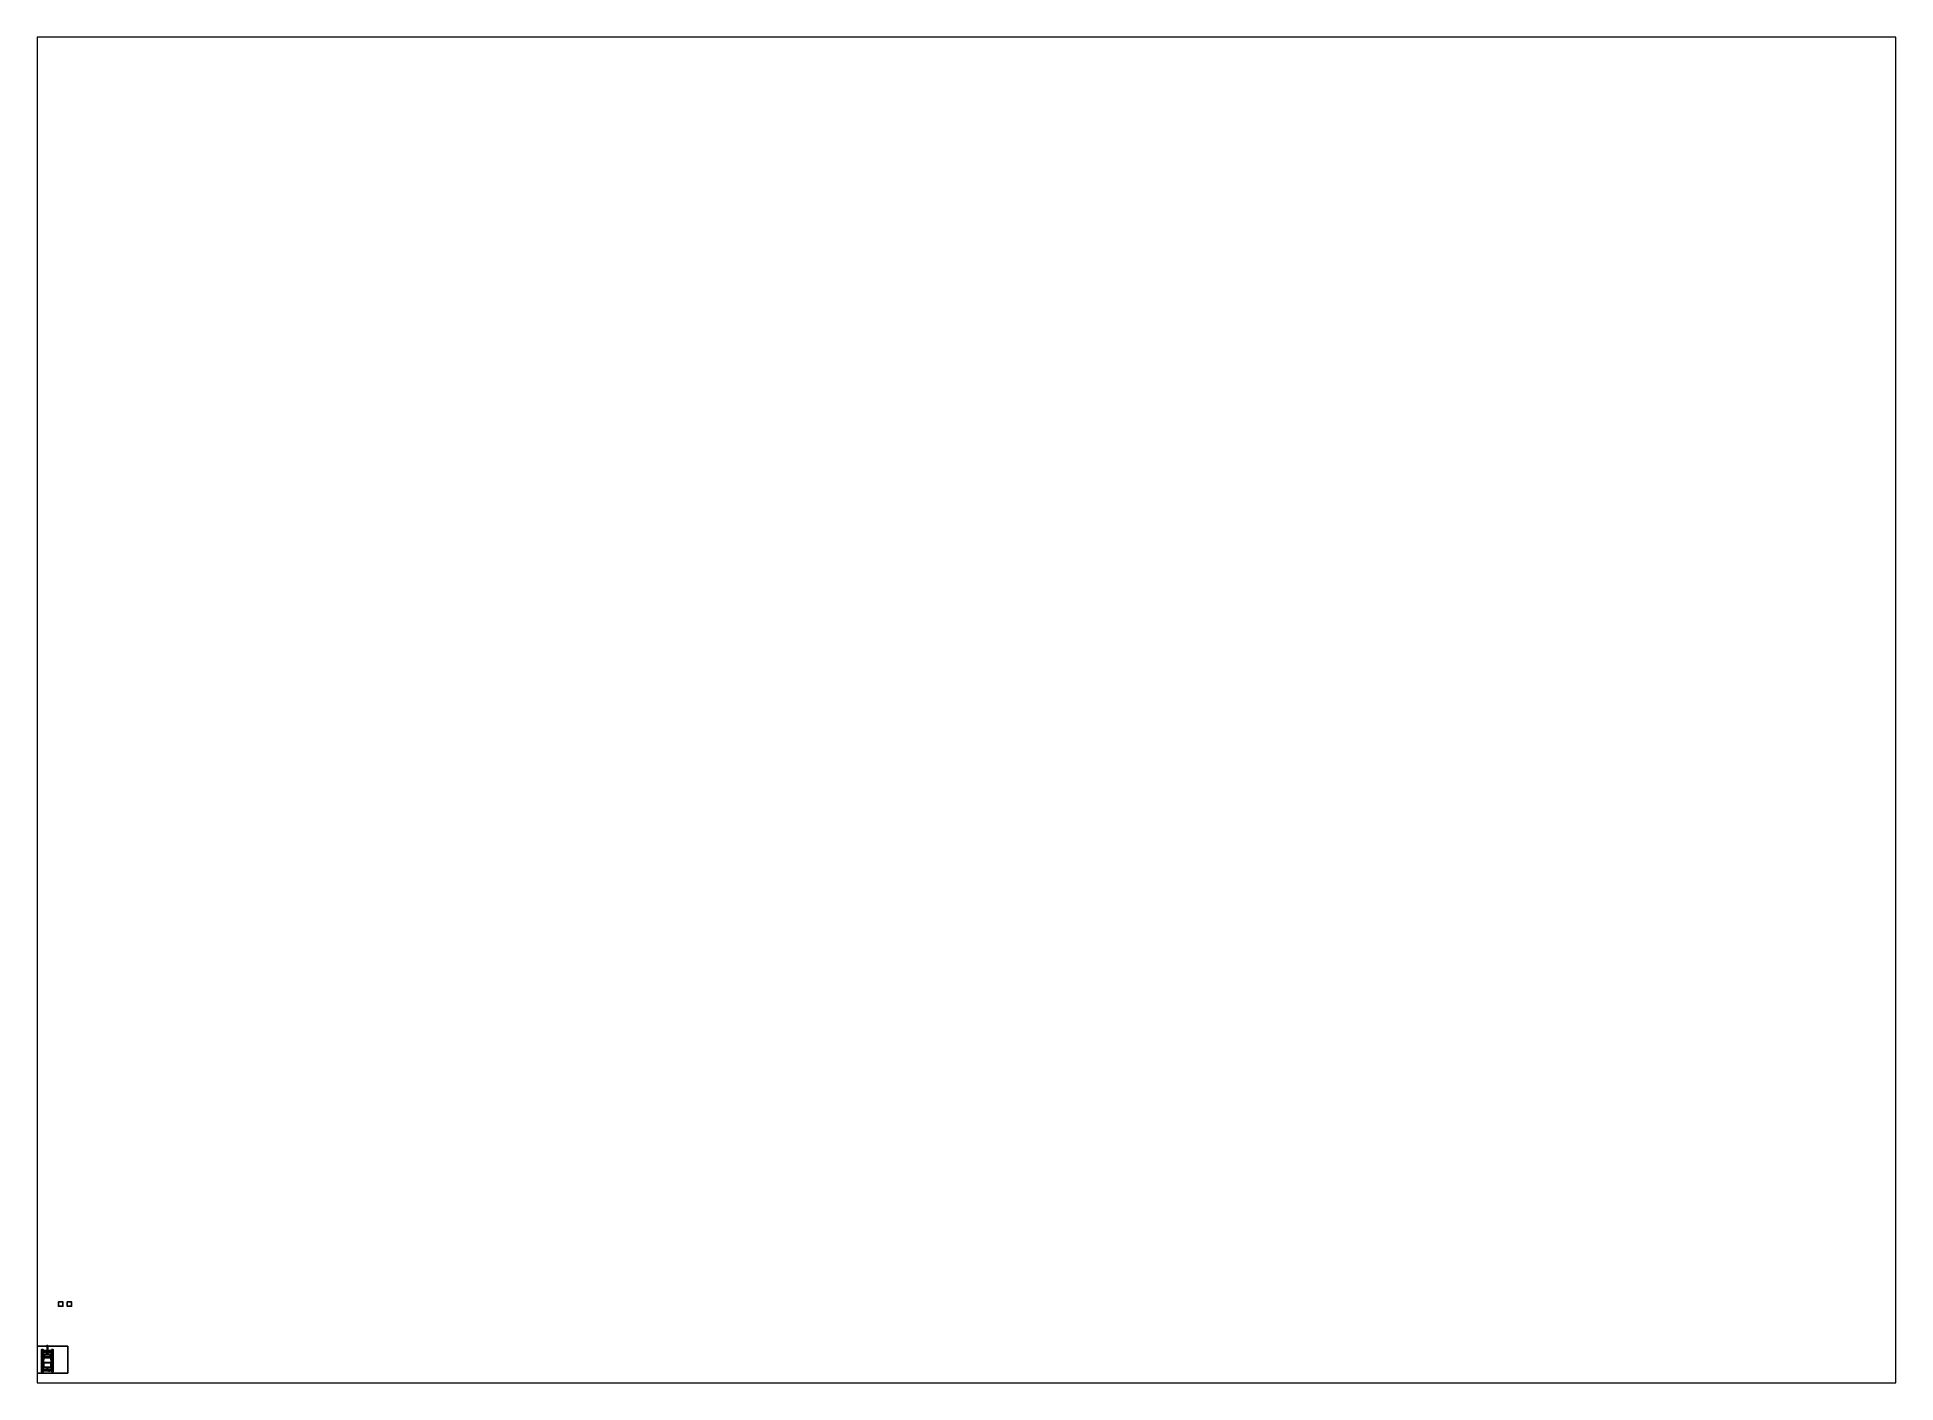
# Paper-space layout 'Layout1' of a CAD drawing. Header units: millimetres. Extents: x 28 to 251, y 20 to 181.
# The model-space entities are those that its viewports show. They can reach past a viewport. Long polylines and large blocks are cut down to what shows.
import ezdxf

# ---------------------------------------------------------------- set-up
doc = ezdxf.new("R2010")
doc.units = ezdxf.units.MM
for name, color, linetype in [('bogey', 5, 'Continuous'), ('drawing', 9, 'Continuous'), ('gun', 1, 'Continuous'), ('mudguards', 6, 'Continuous'), ('sleeve', 5, 'Continuous'), ('tracks', 3, 'Continuous'), ('wheels', 2, 'Continuous')]:
    doc.layers.add(name, color=color, linetype=linetype)
picture_1 = doc.add_image_def('image3.gif', size_in_pixel=(1280, 1747))

msp = doc.modelspace()

# ---------------------------------------------------------------- linework, layer by layer
for points in [[(3.54, 13.25, 1), (3.54, 13.25), (2.54, 13.25), (2.54, 13.25, 1)], [(3.54, 13.25), (3.54, 12.25), (2.54, 12.25), (2.54, 13.25)], [(2.54, 13.25), (2.54, 12.25), (2.54, 12.25, 1), (2.54, 13.25, 1)], [(2.54, 13.25, 1), (2.54, 12.25, 1), (3.54, 12.25, 1), (3.54, 13.25, 1)], [(3.54, 12.25, 1), (3.54, 12.25), (3.54, 13.25), (3.54, 13.25, 1)], [(5.54, 13.25), (5.54, 12.25), (4.54, 12.25), (4.54, 13.25)], [(4.54, 13.25), (4.54, 12.25), (5.54, 12.25), (5.54, 13.25)], [(2.54, 12.25, 1), (2.54, 12.25), (3.54, 12.25), (3.54, 12.25, 1)], [(-1.07, 1.16, 1.12), (-1.35, 0.77, 1.1), (-1.21, 0.71, 1.55), (-1.07, 1.16, 1.62)], [(-1.35, 0.77, 1.1), (-1.35, -0.57, 1.06), (-1.21, 0.47, 1.55), (-1.21, 0.71, 1.55)], [(-1.35, -0.57, 1.06), (-1.35, -0.57, 1.06), (-1.21, -0.54, 1.56), (-1.21, 0.47, 1.55)], [(-1.28, 1.11, 1.43), (-1.24, 1.11, 1.5), (-1.16, 1.11, 1.5), (-1.12, 1.11, 1.43)], [(-1.24, 1.11, 1.36), (-1.28, 1.11, 1.43), (-1.12, 1.11, 1.43), (-1.16, 1.11, 1.36)], [(-1.23, 1.07, 1.49), (-1.24, 1.11, 1.5), (-1.28, 1.11, 1.43), (-1.27, 1.07, 1.43)], [(-1.27, 1.07, 1.43), (-1.28, 1.11, 1.43), (-1.24, 1.11, 1.36), (-1.23, 1.07, 1.37)], [(-1.22, 1.04, 1.46), (-1.23, 1.07, 1.49), (-1.27, 1.07, 1.43), (-1.24, 1.04, 1.43)], [(-1.24, 1.04, 1.43), (-1.27, 1.07, 1.43), (-1.23, 1.07, 1.37), (-1.22, 1.04, 1.4)], [(-1.17, 1.07, 1.49), (-1.16, 1.11, 1.5), (-1.24, 1.11, 1.5), (-1.23, 1.07, 1.49)], [(-1.23, 1.07, 1.37), (-1.24, 1.11, 1.36), (-1.16, 1.11, 1.36), (-1.17, 1.07, 1.37)], [(-1.2, 1.03, 1.43), (-1.22, 1.04, 1.46), (-1.24, 1.04, 1.43), (-1.2, 1.03, 1.43)], [(-1.2, 1.03, 1.43), (-1.24, 1.04, 1.43), (-1.22, 1.04, 1.4), (-1.2, 1.03, 1.43)], [(-1.24, 1.01, 1.43), (-1.22, 1.01, 1.46), (-1.18, 1.01, 1.46), (-1.22, 1.01, 1.4)], [(-1.22, 1.01, 1.46), (-1.24, 1.01, 1.43), (-1.24, 0.73, 1.43), (-1.22, 0.78, 1.46)], [(-1.24, 1.01, 1.43), (-1.22, 1.01, 1.4), (-1.22, 0.78, 1.4), (-1.24, 0.73, 1.43)], [(-1.18, 1.04, 1.46), (-1.17, 1.07, 1.49), (-1.23, 1.07, 1.49), (-1.22, 1.04, 1.46)], [(-1.22, 1.04, 1.4), (-1.23, 1.07, 1.37), (-1.17, 1.07, 1.37), (-1.18, 1.04, 1.4)], [(-1.2, 1.04, 1.45), (-1.22, 1.04, 1.43), (-1.22, 1.01, 1.43), (-1.2, 1.01, 1.45)], [(-1.22, 1.04, 1.43), (-1.2, 1.04, 1.41), (-1.2, 1.01, 1.41), (-1.22, 1.01, 1.43)], [(-1.2, 1.03, 1.43), (-1.18, 1.04, 1.46), (-1.22, 1.04, 1.46), (-1.2, 1.03, 1.43)], [(-1.2, 1.03, 1.43), (-1.22, 1.04, 1.4), (-1.18, 1.04, 1.4), (-1.2, 1.03, 1.43)], [(-1.22, 1.01, 1.4), (-1.18, 1.01, 1.46), (-1.16, 1.01, 1.43), (-1.18, 1.01, 1.4)], [(-1.18, 1.01, 1.46), (-1.22, 1.01, 1.46), (-1.22, 0.78, 1.46), (-1.18, 0.87, 1.46)], [(-1.22, 1.01, 1.4), (-1.18, 1.01, 1.4), (-1.18, 0.87, 1.4), (-1.22, 0.78, 1.4)], [(-1.07, 1.16, 1.62), (-1.21, 0.71, 1.55), (-0.67, 0.71, 1.68), (-0.58, 1.16, 1.68)], [(-1.21, 0.71, 1.55), (-1.21, 0.47, 1.55), (-0.72, 0.47, 1.68), (-0.67, 0.71, 1.68)], [(-1.21, 0.47, 1.55), (-1.21, -0.54, 1.56), (-0.95, -0.57, 1.6), (-0.72, 0.47, 1.68)], [(-1.18, 1.04, 1.43), (-1.2, 1.04, 1.45), (-1.2, 1.01, 1.45), (-1.18, 1.01, 1.43)], [(-1.2, 1.04, 1.41), (-1.18, 1.04, 1.43), (-1.18, 1.01, 1.43), (-1.2, 1.01, 1.41)], [(-1.2, 1.03, 1.43), (-1.16, 1.04, 1.43), (-1.18, 1.04, 1.46), (-1.2, 1.03, 1.43)], [(-1.2, 1.03, 1.43), (-1.18, 1.04, 1.4), (-1.16, 1.04, 1.43), (-1.2, 1.03, 1.43)], [(-1.16, 1.04, 1.43), (-1.13, 1.07, 1.43), (-1.17, 1.07, 1.49), (-1.18, 1.04, 1.46)], [(-1.18, 1.04, 1.4), (-1.17, 1.07, 1.37), (-1.13, 1.07, 1.43), (-1.16, 1.04, 1.43)], [(-1.16, 1.01, 1.43), (-1.18, 1.01, 1.46), (-1.18, 0.87, 1.46), (-1.16, 0.91, 1.43)], [(-1.18, 1.01, 1.4), (-1.16, 1.01, 1.43), (-1.16, 0.91, 1.43), (-1.18, 0.87, 1.4)], [(-1.13, 1.07, 1.43), (-1.12, 1.11, 1.43), (-1.16, 1.11, 1.5), (-1.17, 1.07, 1.49)], [(-1.17, 1.07, 1.37), (-1.16, 1.11, 1.36), (-1.12, 1.11, 1.43), (-1.13, 1.07, 1.43)], [(1.07, 1.16, 1.62), (1.07, 1.16, 1.12), (-1.07, 1.16, 1.12), (-1.07, 1.16, 1.62)], [(0.58, 1.16, 1.68), (1.07, 1.16, 1.62), (-1.07, 1.16, 1.62), (-0.58, 1.16, 1.68)], [(-0.94, 0.96, 1.61), (-0.97, 0.92, 1.61), (-0.97, 0.92, 1.68), (-0.94, 0.96, 1.68)], [(-0.94, 0.96, 1.68), (-0.97, 0.92, 1.68), (-0.94, 0.92, 1.73), (-0.93, 0.94, 1.73)], [(-0.97, 0.92, 1.61), (-0.94, 0.88, 1.61), (-0.94, 0.88, 1.68), (-0.97, 0.92, 1.68)], [(-0.97, 0.92, 1.68), (-0.94, 0.88, 1.68), (-0.93, 0.9, 1.73), (-0.94, 0.92, 1.73)], [(-0.95, 1.92, 0.46), (-0.95, -2.22, 0.46), (-0.95, -2.48, 1.17), (-0.95, 2.11, 0.73)], [(0.95, 2.11, 0.73), (0.95, 1.92, 0.46), (-0.95, 1.92, 0.46), (-0.95, 2.11, 0.73)], [(-0.95, 2.11, 0.73), (-0.95, 0.77, 1.1), (-0.95, 1.16, 1.12), (-0.95, 2.06, 0.98)], [(0.95, 2.06, 0.98), (0.95, 2.11, 0.73), (-0.95, 2.11, 0.73), (-0.95, 2.06, 0.98)], [(-0.95, 2.11, 0.73), (-0.95, -2.48, 1.17), (-0.95, -0.57, 1.06), (-0.95, 0.77, 1.1)], [(-0.95, 2.06, 0.98), (-0.95, 1.16, 1.12), (0.95, 1.16, 1.12), (0.95, 2.06, 0.98)], [(0.95, 1.92, 0.46), (0.95, 1.57, 0.36), (-0.95, 1.57, 0.36), (-0.95, 1.92, 0.46)], [(-0.95, 1.57, 0.36), (-0.95, -1.65, 0.36), (-0.95, -2.22, 0.46), (-0.95, 1.92, 0.46)], [(0.95, 1.57, 0.36), (0.95, -1.65, 0.36), (-0.95, -1.65, 0.36), (-0.95, 1.57, 0.36)], [(-0.72, 0.47, 1.68), (-0.95, -0.57, 1.6), (0.95, -0.57, 1.6), (0.72, 0.47, 1.68)], [(-0.89, 0.96, 1.61), (-0.94, 0.96, 1.61), (-0.94, 0.96, 1.68), (-0.89, 0.96, 1.68)], [(-0.89, 0.96, 1.68), (-0.94, 0.96, 1.68), (-0.93, 0.94, 1.73), (-0.91, 0.94, 1.73)], [(-0.93, 0.9, 1.73), (-0.91, 0.94, 1.73), (-0.93, 0.94, 1.73), (-0.94, 0.92, 1.73)], [(-0.94, 0.88, 1.68), (-0.89, 0.88, 1.68), (-0.91, 0.9, 1.73), (-0.93, 0.9, 1.73)], [(-0.94, 0.88, 1.61), (-0.89, 0.88, 1.61), (-0.89, 0.88, 1.68), (-0.94, 0.88, 1.68)], [(-0.91, 0.9, 1.73), (-0.89, 0.92, 1.73), (-0.91, 0.94, 1.73), (-0.93, 0.9, 1.73)], [(-0.87, 0.92, 1.68), (-0.89, 0.96, 1.68), (-0.91, 0.94, 1.73), (-0.89, 0.92, 1.73)], [(-0.89, 0.88, 1.68), (-0.87, 0.92, 1.68), (-0.89, 0.92, 1.73), (-0.91, 0.9, 1.73)], [(-0.87, 0.92, 1.61), (-0.89, 0.96, 1.61), (-0.89, 0.96, 1.68), (-0.87, 0.92, 1.68)], [(-0.89, 0.88, 1.61), (-0.87, 0.92, 1.61), (-0.87, 0.92, 1.68), (-0.89, 0.88, 1.68)], [(-0.67, 0.71, 1.68), (-0.72, 0.47, 1.68), (0.72, 0.47, 1.68), (0.67, 0.71, 1.68)], [(-0.58, 1.16, 1.68), (-0.67, 0.71, 1.68), (0.67, 0.71, 1.68), (0.58, 1.16, 1.68)], [(-0.12, 1.16, 1.23), (-0.17, 1.16, 1.35), (-0.1, 1.2, 1.35), (-0.07, 1.2, 1.28)], [(-0.17, 1.16, 1.35), (-0.12, 1.16, 1.47), (-0.07, 1.2, 1.42), (-0.1, 1.2, 1.35)], [(0, 1.16, 1.18), (-0.12, 1.16, 1.23), (-0.07, 1.2, 1.28), (0, 1.2, 1.25)], [(-0.12, 1.16, 1.47), (0, 1.16, 1.52), (0, 1.2, 1.45), (-0.07, 1.2, 1.42)], [(0.12, 1.16, 1.23), (0, 1.16, 1.18), (0, 1.2, 1.25), (0.07, 1.2, 1.28)], [(0, 1.16, 1.52), (0.12, 1.16, 1.47), (0.07, 1.2, 1.42), (0, 1.2, 1.45)], [(0.17, 1.16, 1.35), (0.12, 1.16, 1.23), (0.07, 1.2, 1.28), (0.1, 1.2, 1.35)], [(0.12, 1.16, 1.47), (0.17, 1.16, 1.35), (0.1, 1.2, 1.35), (0.07, 1.2, 1.42)], [(0.67, 0.71, 1.68), (1.21, 0.71, 1.55), (1.07, 1.16, 1.62), (0.58, 1.16, 1.68)], [(0.72, 0.47, 1.68), (1.21, 0.47, 1.55), (1.21, 0.71, 1.55), (0.67, 0.71, 1.68)], [(0.95, -0.57, 1.6), (1.21, -0.54, 1.56), (1.21, 0.47, 1.55), (0.72, 0.47, 1.68)], [(0.9, 0.69, 1.72), (0.98, 0.69, 1.72), (0.96, 0.72, 1.72), (0.92, 0.72, 1.72)], [(0.92, 0.72, 1.62), (0.9, 0.69, 1.62), (0.9, 0.69, 1.72), (0.92, 0.72, 1.72)], [(0.92, 0.66, 1.72), (0.96, 0.66, 1.72), (0.98, 0.69, 1.72), (0.9, 0.69, 1.72)], [(0.9, 0.69, 1.62), (0.92, 0.66, 1.62), (0.92, 0.66, 1.72), (0.9, 0.69, 1.72)], [(0.96, 0.72, 1.61), (0.92, 0.72, 1.62), (0.92, 0.72, 1.72), (0.96, 0.72, 1.72)], [(0.92, 0.66, 1.62), (0.96, 0.66, 1.61), (0.96, 0.66, 1.72), (0.92, 0.66, 1.72)], [(0.94, 0.7, 1.72), (0.93, 0.69, 1.72), (0.93, 0.69, 1.84), (0.94, 0.7, 1.85)], [(0.94, 0.7, 1.85), (0.93, 0.69, 1.84), (0.94, -1.05, 1.85)], [(0.93, 0.69, 1.72), (0.94, 0.68, 1.72), (0.94, 0.68, 1.83), (0.93, 0.69, 1.84)], [(0.93, 0.69, 1.84), (0.94, 0.68, 1.83), (0.94, -1.05, 1.85)], [(0.95, 0.69, 1.72), (0.94, 0.7, 1.72), (0.94, 0.7, 1.85), (0.95, 0.69, 1.84)], [(0.95, 0.69, 1.84), (0.94, 0.7, 1.85), (0.94, -1.05, 1.85)], [(0.94, 0.68, 1.72), (0.95, 0.69, 1.72), (0.95, 0.69, 1.84), (0.94, 0.68, 1.83)], [(0.94, 0.68, 1.83), (0.95, 0.69, 1.84), (0.94, -1.05, 1.85)], [(0.95, -2.48, 1.17), (0.95, -2.22, 0.46), (0.95, 1.92, 0.46), (0.95, 2.11, 0.73)], [(0.95, 1.16, 1.12), (0.95, 0.77, 1.1), (0.95, 2.11, 0.73), (0.95, 2.06, 0.98)], [(0.95, -0.57, 1.06), (0.95, -2.48, 1.17), (0.95, 2.11, 0.73), (0.95, 0.77, 1.1)], [(0.95, -2.22, 0.46), (0.95, -1.65, 0.36), (0.95, 1.57, 0.36), (0.95, 1.92, 0.46)], [(0.98, 0.69, 1.6), (0.96, 0.72, 1.61), (0.96, 0.72, 1.72), (0.98, 0.69, 1.72)], [(0.96, 0.66, 1.61), (0.98, 0.69, 1.6), (0.98, 0.69, 1.72), (0.96, 0.66, 1.72)], [(1.21, 0.71, 1.55), (1.35, 0.77, 1.1), (1.07, 1.16, 1.12), (1.07, 1.16, 1.62)], [(1.13, 1.07, 1.43), (1.12, 1.11, 1.43), (1.16, 1.11, 1.36), (1.17, 1.07, 1.37)], [(1.17, 1.07, 1.49), (1.16, 1.11, 1.5), (1.12, 1.11, 1.43), (1.13, 1.07, 1.43)], [(1.24, 1.11, 1.5), (1.28, 1.11, 1.43), (1.12, 1.11, 1.43), (1.16, 1.11, 1.5)], [(1.28, 1.11, 1.43), (1.24, 1.11, 1.36), (1.16, 1.11, 1.36), (1.12, 1.11, 1.43)], [(1.16, 1.04, 1.43), (1.13, 1.07, 1.43), (1.17, 1.07, 1.37), (1.18, 1.04, 1.4)], [(1.18, 1.04, 1.46), (1.17, 1.07, 1.49), (1.13, 1.07, 1.43), (1.16, 1.04, 1.43)], [(1.17, 1.07, 1.37), (1.16, 1.11, 1.36), (1.24, 1.11, 1.36), (1.23, 1.07, 1.37)], [(1.23, 1.07, 1.49), (1.24, 1.11, 1.5), (1.16, 1.11, 1.5), (1.17, 1.07, 1.49)], [(1.2, 1.03, 1.43), (1.16, 1.04, 1.43), (1.18, 1.04, 1.4), (1.2, 1.03, 1.43)], [(1.2, 1.03, 1.43), (1.18, 1.04, 1.46), (1.16, 1.04, 1.43), (1.2, 1.03, 1.43)], [(1.18, 1.01, 1.46), (1.16, 1.01, 1.43), (1.16, 0.91, 1.43), (1.18, 0.87, 1.46)], [(1.16, 1.01, 1.43), (1.18, 1.01, 1.4), (1.18, 0.87, 1.4), (1.16, 0.91, 1.43)], [(1.22, 1.01, 1.46), (1.18, 1.01, 1.4), (1.16, 1.01, 1.43), (1.18, 1.01, 1.46)], [(1.18, 1.04, 1.4), (1.17, 1.07, 1.37), (1.23, 1.07, 1.37), (1.22, 1.04, 1.4)], [(1.22, 1.04, 1.46), (1.23, 1.07, 1.49), (1.17, 1.07, 1.49), (1.18, 1.04, 1.46)], [(1.2, 1.03, 1.43), (1.18, 1.04, 1.4), (1.22, 1.04, 1.4), (1.2, 1.03, 1.43)], [(1.2, 1.03, 1.43), (1.22, 1.04, 1.46), (1.18, 1.04, 1.46), (1.2, 1.03, 1.43)], [(1.2, 1.04, 1.45), (1.18, 1.04, 1.43), (1.18, 1.01, 1.43), (1.2, 1.01, 1.45)], [(1.18, 1.04, 1.43), (1.2, 1.04, 1.41), (1.2, 1.01, 1.41), (1.18, 1.01, 1.43)], [(1.22, 1.01, 1.46), (1.18, 1.01, 1.46), (1.18, 0.87, 1.46), (1.22, 0.78, 1.46)], [(1.18, 1.01, 1.4), (1.22, 1.01, 1.4), (1.22, 0.78, 1.4), (1.18, 0.87, 1.4)], [(1.24, 1.01, 1.43), (1.22, 1.01, 1.4), (1.18, 1.01, 1.4), (1.22, 1.01, 1.46)], [(1.2, 1.03, 1.43), (1.22, 1.04, 1.4), (1.24, 1.04, 1.43), (1.2, 1.03, 1.43)], [(1.2, 1.03, 1.43), (1.24, 1.04, 1.43), (1.22, 1.04, 1.46), (1.2, 1.03, 1.43)], [(1.22, 1.04, 1.43), (1.2, 1.04, 1.45), (1.2, 1.01, 1.45), (1.22, 1.01, 1.43)], [(1.2, 1.04, 1.41), (1.22, 1.04, 1.43), (1.22, 1.01, 1.43), (1.2, 1.01, 1.41)], [(1.21, 0.47, 1.55), (1.35, -0.57, 1.06), (1.35, 0.77, 1.1), (1.21, 0.71, 1.55)], [(1.21, -0.54, 1.56), (1.35, -0.57, 1.06), (1.35, -0.57, 1.06), (1.21, 0.47, 1.55)], [(1.22, 1.04, 1.4), (1.23, 1.07, 1.37), (1.27, 1.07, 1.43), (1.24, 1.04, 1.43)], [(1.24, 1.04, 1.43), (1.27, 1.07, 1.43), (1.23, 1.07, 1.49), (1.22, 1.04, 1.46)], [(1.24, 1.01, 1.43), (1.22, 1.01, 1.46), (1.22, 0.78, 1.46), (1.24, 0.73, 1.43)], [(1.22, 1.01, 1.4), (1.24, 1.01, 1.43), (1.24, 0.73, 1.43), (1.22, 0.78, 1.4)], [(1.23, 1.07, 1.37), (1.24, 1.11, 1.36), (1.28, 1.11, 1.43), (1.27, 1.07, 1.43)], [(1.27, 1.07, 1.43), (1.28, 1.11, 1.43), (1.24, 1.11, 1.5), (1.23, 1.07, 1.49)], [(-1.35, -0.57, 1.06), (-1.35, -0.6, 1.06), (-1.25, -0.61, 1.42), (-1.21, -0.54, 1.56)], [(-1.25, -0.61, 1.42), (-1.35, -0.6, 1.06), (1.35, -0.6, 1.06), (1.25, -0.61, 1.42)], [(-1.21, -0.54, 1.56), (-1.25, -0.61, 1.42), (-0.88, -0.68, 1.59), (-0.95, -0.57, 1.6)], [(-0.88, -0.68, 1.59), (-1.25, -0.61, 1.42), (1.25, -0.61, 1.42), (0.88, -0.68, 1.59)], [(-1.23, -0.6, 1.06), (-1.23, -1.1, 1.04), (-1.23, -1.1, 1.17), (-1.23, -0.6, 1.17)], [(-1.23, -0.6, 1.17), (-1.23, -1.1, 1.17), (-0.95, -1.1, 1.17), (-0.95, -0.6, 1.17)], [(-1.23, -1.1, 1.17), (-1.23, -1.1, 1.04), (-0.95, -1.1, 1.04), (-0.95, -1.1, 1.17)], [(-1.19, -1.71, 1.02), (-1.23, -1.71, 1.1), (-1.15, -1.67, 1.1), (-1.13, -1.67, 1.08)], [(-1.23, -1.71, 1.1), (-1.19, -1.71, 1.18), (-1.13, -1.67, 1.12), (-1.15, -1.67, 1.1)], [(-1.19, -1.71, 1.18), (-1.23, -1.71, 1.1), (-1.23, -2.31, 1.1), (-1.19, -2.31, 1.18)], [(-1.23, -1.71, 1.1), (-1.19, -1.71, 1.02), (-1.19, -2.31, 1.02), (-1.23, -2.31, 1.1)], [(-1.11, -2.31, 1.22), (-1.19, -2.31, 1.18), (-1.23, -2.31, 1.1), (-1.03, -2.31, 1.18)], [(-1.03, -2.31, 1.18), (-1.23, -2.31, 1.1), (-1.19, -2.31, 1.02), (-0.99, -2.31, 1.1)], [(-1.11, -1.71, 0.98), (-1.19, -1.71, 1.02), (-1.13, -1.67, 1.08), (-1.11, -1.67, 1.06)], [(-1.19, -1.71, 1.18), (-1.11, -1.71, 1.22), (-1.11, -1.67, 1.14), (-1.13, -1.67, 1.12)], [(-1.11, -1.71, 1.22), (-1.19, -1.71, 1.18), (-1.19, -2.31, 1.18), (-1.11, -2.31, 1.22)], [(-1.19, -1.71, 1.02), (-1.11, -1.71, 0.98), (-1.11, -2.31, 0.98), (-1.19, -2.31, 1.02)], [(-0.99, -2.31, 1.1), (-1.19, -2.31, 1.02), (-1.11, -2.31, 0.98), (-1.03, -2.31, 1.02)], [(-1.16, -1.31, 1.19), (-0.95, -1.31, 1.19), (-0.95, -1.15, 1.19), (-1.16, -1.26, 1.19)], [(-0.95, -1.15, 1.05), (-0.95, -1.31, 1.05), (-1.16, -1.31, 1.05), (-1.16, -1.26, 1.05)], [(-1.06, -1.15, 1.05), (-0.95, -1.15, 1.05), (-1.16, -1.26, 1.05), (-1.12, -1.18, 1.05)], [(-1.16, -1.26, 1.19), (-0.95, -1.15, 1.19), (-1.06, -1.15, 1.19), (-1.12, -1.18, 1.19)], [(-1.12, -1.18, 1.05), (-1.16, -1.26, 1.05), (-1.16, -1.26, 1.19), (-1.12, -1.18, 1.19)], [(-1.16, -1.26, 1.05), (-1.16, -1.31, 1.05), (-1.16, -1.31, 1.19), (-1.16, -1.26, 1.19)], [(-1.16, -1.31, 1.05), (-0.95, -1.31, 1.05), (-0.95, -1.31, 1.19), (-1.16, -1.31, 1.19)], [(-1.09, -1.31, 1.12), (-1.1, -1.31, 1.1), (-1.15, -1.67, 1.1), (-1.13, -1.67, 1.12)], [(-1.1, -1.31, 1.1), (-1.09, -1.31, 1.08), (-1.13, -1.67, 1.08), (-1.15, -1.67, 1.1)], [(-1.07, -1.31, 1.14), (-1.09, -1.31, 1.12), (-1.13, -1.67, 1.12), (-1.11, -1.67, 1.14)], [(-1.09, -1.31, 1.08), (-1.07, -1.31, 1.06), (-1.11, -1.67, 1.06), (-1.13, -1.67, 1.08)], [(-1.12, -1.18, 1.19), (-1.06, -1.15, 1.19), (-1.06, -1.15, 1.05), (-1.12, -1.18, 1.05)], [(-1.05, -1.31, 1.12), (-1.07, -1.31, 1.14), (-1.11, -1.67, 1.14), (-1.09, -1.67, 1.12)], [(-1.07, -1.31, 1.06), (-1.05, -1.31, 1.08), (-1.09, -1.67, 1.08), (-1.11, -1.67, 1.06)], [(-1.03, -1.71, 1.02), (-1.11, -1.71, 0.98), (-1.11, -1.67, 1.06), (-1.09, -1.67, 1.08)], [(-1.11, -1.71, 1.22), (-1.03, -1.71, 1.18), (-1.09, -1.67, 1.12), (-1.11, -1.67, 1.14)], [(-1.03, -1.71, 1.18), (-1.11, -1.71, 1.22), (-1.11, -2.31, 1.22), (-1.03, -2.31, 1.18)], [(-1.11, -1.71, 0.98), (-1.03, -1.71, 1.02), (-1.03, -2.31, 1.02), (-1.11, -2.31, 0.98)], [(-1.03, -1.31, 1.1), (-1.05, -1.31, 1.12), (-1.09, -1.67, 1.12), (-1.07, -1.67, 1.1)], [(-1.05, -1.31, 1.08), (-1.03, -1.31, 1.1), (-1.07, -1.67, 1.1), (-1.09, -1.67, 1.08)], [(-0.99, -1.71, 1.1), (-1.03, -1.71, 1.02), (-1.09, -1.67, 1.08), (-1.07, -1.67, 1.1)], [(-1.03, -1.71, 1.18), (-0.99, -1.71, 1.1), (-1.07, -1.67, 1.1), (-1.09, -1.67, 1.12)], [(-1.06, -1.15, 1.19), (-0.95, -1.15, 1.19), (-0.95, -1.15, 1.05), (-1.06, -1.15, 1.05)], [(-0.99, -1.71, 1.1), (-1.03, -1.71, 1.18), (-1.03, -2.31, 1.18), (-0.99, -2.31, 1.1)], [(-1.03, -1.71, 1.02), (-0.99, -1.71, 1.1), (-0.99, -2.31, 1.1), (-1.03, -2.31, 1.02)], [(-0.91, -2.31, 0.6), (-0.91, -2.27, 0.52), (-1.01, -2.27, 0.52), (-1.01, -2.31, 0.6)], [(-0.91, -2.27, 0.52), (-0.91, -2.31, 0.44), (-1.01, -2.31, 0.44), (-1.01, -2.27, 0.52)], [(-0.91, -2.4, 0.6), (-0.91, -2.31, 0.6), (-1.01, -2.31, 0.6), (-1.01, -2.4, 0.6)], [(-0.91, -2.31, 0.44), (-0.91, -2.4, 0.44), (-1.01, -2.4, 0.44), (-1.01, -2.31, 0.44)], [(-0.91, -2.45, 0.52), (-0.91, -2.4, 0.6), (-1.01, -2.4, 0.6), (-1.01, -2.45, 0.52)], [(-0.91, -2.4, 0.44), (-0.91, -2.45, 0.52), (-1.01, -2.45, 0.52), (-1.01, -2.4, 0.44)], [(-1, -2.04, 0.58), (-1, -2.27, 0.52), (-1, -2.31, 0.6), (-1, -2.12, 0.69)], [(-0.95, -2.12, 0.69), (-0.95, -2.04, 0.58), (-1, -2.04, 0.58), (-1, -2.12, 0.69)], [(-0.95, -2.04, 0.58), (-0.95, -2.27, 0.52), (-1, -2.27, 0.52), (-1, -2.04, 0.58)], [(-1, -2.12, 0.69), (-1, -2.31, 0.6), (-0.95, -2.31, 0.6), (-0.95, -2.12, 0.69)], [(-1, -2.31, 0.6), (-1, -2.27, 0.52), (-0.95, -2.27, 0.52), (-0.95, -2.31, 0.6)], [(-0.95, -0.57, 1.6), (-0.88, -0.68, 1.59), (0.88, -0.68, 1.59), (0.95, -0.57, 1.6)], [(-0.95, -1.73, 1.17), (-0.82, -1.73, 1.4), (-0.82, -0.6, 1.4), (-0.95, -0.6, 1.17)], [(-0.95, -1.1, 1.17), (-0.95, -1.1, 1.09), (-0.95, -2.48, 1.17)], [(-0.95, -2.22, 0.46), (-0.95, -1.65, 0.36), (0.95, -1.65, 0.36), (0.95, -2.22, 0.46)], [(-0.95, -1.73, 1.17), (-0.95, -2.48, 1.17), (0, -2.45, 1.26), (0, -1.73, 1.27)], [(0.95, -1.73, 1.17), (0.82, -1.73, 1.4), (-0.82, -1.73, 1.4), (-0.95, -1.73, 1.17)], [(-0.95, -2.31, 0.6), (-0.95, -2.27, 0.52), (-0.95, -2.04, 0.58), (-0.95, -2.12, 0.69)], [(-0.95, -2.48, 1.17), (-0.95, -2.22, 0.46), (0.95, -2.22, 0.46), (0.95, -2.48, 1.17)], [(0, -2.45, 1.26), (-0.95, -2.48, 1.17), (0.95, -2.48, 1.17), (0, -2.45, 1.26)], [(-0.91, -2.31, 0.44), (-0.91, -2.27, 0.52), (-0.91, -2.31, 0.6), (-0.91, -2.4, 0.44)], [(-0.91, -2.4, 0.44), (-0.91, -2.31, 0.6), (-0.91, -2.4, 0.6), (-0.91, -2.45, 0.52)], [(-0.82, -0.6, 1.4), (-0.82, -1.73, 1.4), (0.82, -1.73, 1.4), (0.82, -0.6, 1.4)], [(0, -2.02, 1.27), (-0.05, -2.05, 1.25), (-0.05, -2.05, 1.29), (0, -2.02, 1.29)], [(-0.05, -2.05, 1.29), (-0.05, -2.11, 1.29), (0, -2.14, 1.29), (0, -2.02, 1.29)], [(-0.05, -2.05, 1.25), (-0.05, -2.11, 1.25), (-0.05, -2.11, 1.29), (-0.05, -2.05, 1.29)], [(-0.05, -2.11, 1.25), (0, -2.14, 1.26), (0, -2.14, 1.29), (-0.05, -2.11, 1.29)], [(0, -1.73, 1.27), (0, -2.45, 1.26), (0.95, -2.48, 1.17), (0.95, -1.73, 1.17)], [(0.05, -2.05, 1.25), (0, -2.02, 1.27), (0, -2.02, 1.29), (0.05, -2.05, 1.29)], [(0, -2.02, 1.29), (0, -2.14, 1.29), (0.05, -2.11, 1.29), (0.05, -2.05, 1.29)], [(0, -2.14, 1.26), (0.05, -2.11, 1.25), (0.05, -2.11, 1.29), (0, -2.14, 1.29)], [(0.05, -2.11, 1.25), (0.05, -2.05, 1.25), (0.05, -2.05, 1.29), (0.05, -2.11, 1.29)], [(0.82, -0.6, 1.4), (0.82, -1.73, 1.4), (0.95, -1.73, 1.17), (0.95, -0.6, 1.17)], [(0.88, -0.68, 1.59), (1.25, -0.61, 1.42), (1.21, -0.54, 1.56), (0.95, -0.57, 1.6)], [(0.91, -2.31, 0.44), (0.91, -2.4, 0.6), (0.91, -2.31, 0.6), (0.91, -2.27, 0.52)], [(0.91, -2.27, 0.52), (0.91, -2.31, 0.6), (1.01, -2.31, 0.6), (1.01, -2.27, 0.52)], [(0.91, -2.31, 0.44), (0.91, -2.27, 0.52), (1.01, -2.27, 0.52), (1.01, -2.31, 0.44)], [(0.91, -2.4, 0.44), (0.91, -2.45, 0.52), (0.91, -2.4, 0.6), (0.91, -2.31, 0.44)], [(0.91, -2.4, 0.44), (0.91, -2.31, 0.44), (1.01, -2.31, 0.44), (1.01, -2.4, 0.44)], [(0.91, -2.31, 0.6), (0.91, -2.4, 0.6), (1.01, -2.4, 0.6), (1.01, -2.31, 0.6)], [(0.91, -2.4, 0.6), (0.91, -2.45, 0.52), (1.01, -2.45, 0.52), (1.01, -2.4, 0.6)], [(0.91, -2.45, 0.52), (0.91, -2.4, 0.44), (1.01, -2.4, 0.44), (1.01, -2.45, 0.52)], [(0.95, -0.6, 1.17), (0.95, -1.1, 1.17), (1.23, -1.1, 1.17), (1.23, -0.6, 1.17)], [(0.95, -1.1, 1.17), (0.95, -1.1, 1.04), (1.23, -1.1, 1.04), (1.23, -1.1, 1.17)], [(0.95, -2.48, 1.17), (0.95, -2.48, 1.17), (0.95, -1.1, 1.09), (0.95, -1.1, 1.17)], [(1.06, -1.15, 1.05), (0.95, -1.15, 1.05), (0.95, -1.15, 1.19), (1.06, -1.15, 1.19)], [(0.95, -1.15, 1.19), (0.95, -1.31, 1.19), (1.16, -1.31, 1.19), (1.16, -1.26, 1.19)], [(1.06, -1.15, 1.19), (0.95, -1.15, 1.19), (1.16, -1.26, 1.19), (1.12, -1.18, 1.19)], [(1.16, -1.31, 1.05), (0.95, -1.31, 1.05), (0.95, -1.15, 1.05), (1.16, -1.26, 1.05)], [(1.16, -1.26, 1.05), (0.95, -1.15, 1.05), (1.06, -1.15, 1.05), (1.12, -1.18, 1.05)], [(1.16, -1.31, 1.19), (0.95, -1.31, 1.19), (0.95, -1.31, 1.05), (1.16, -1.31, 1.05)], [(1, -2.12, 0.69), (1, -2.04, 0.58), (0.95, -2.04, 0.58), (0.95, -2.12, 0.69)], [(0.95, -2.04, 0.58), (0.95, -2.27, 0.52), (0.95, -2.31, 0.6), (0.95, -2.12, 0.69)], [(1, -2.04, 0.58), (1, -2.27, 0.52), (0.95, -2.27, 0.52), (0.95, -2.04, 0.58)], [(0.95, -2.12, 0.69), (0.95, -2.31, 0.6), (1, -2.31, 0.6), (1, -2.12, 0.69)], [(0.95, -2.31, 0.6), (0.95, -2.27, 0.52), (1, -2.27, 0.52), (1, -2.31, 0.6)], [(1.03, -1.71, 1.02), (0.99, -1.71, 1.1), (1.07, -1.67, 1.1), (1.09, -1.67, 1.08)], [(0.99, -1.71, 1.1), (1.03, -1.71, 1.18), (1.09, -1.67, 1.12), (1.07, -1.67, 1.1)], [(1.03, -1.71, 1.18), (0.99, -1.71, 1.1), (0.99, -2.31, 1.1), (1.03, -2.31, 1.18)], [(0.99, -1.71, 1.1), (1.03, -1.71, 1.02), (1.03, -2.31, 1.02), (0.99, -2.31, 1.1)], [(1.19, -2.31, 1.18), (0.99, -2.31, 1.1), (1.03, -2.31, 1.02), (1.23, -2.31, 1.1)], [(1.11, -2.31, 1.22), (1.03, -2.31, 1.18), (0.99, -2.31, 1.1), (1.19, -2.31, 1.18)], [(1, -2.31, 0.6), (1, -2.27, 0.52), (1, -2.04, 0.58), (1, -2.12, 0.69)], [(1.03, -1.31, 1.1), (1.05, -1.31, 1.08), (1.09, -1.67, 1.08), (1.07, -1.67, 1.1)], [(1.05, -1.31, 1.12), (1.03, -1.31, 1.1), (1.07, -1.67, 1.1), (1.09, -1.67, 1.12)], [(1.11, -1.71, 0.98), (1.03, -1.71, 1.02), (1.09, -1.67, 1.08), (1.11, -1.67, 1.06)], [(1.03, -1.71, 1.18), (1.11, -1.71, 1.22), (1.11, -1.67, 1.14), (1.09, -1.67, 1.12)], [(1.11, -1.71, 1.22), (1.03, -1.71, 1.18), (1.03, -2.31, 1.18), (1.11, -2.31, 1.22)], [(1.03, -1.71, 1.02), (1.11, -1.71, 0.98), (1.11, -2.31, 0.98), (1.03, -2.31, 1.02)], [(1.23, -2.31, 1.1), (1.03, -2.31, 1.02), (1.11, -2.31, 0.98), (1.19, -2.31, 1.02)], [(1.05, -1.31, 1.08), (1.07, -1.31, 1.06), (1.11, -1.67, 1.06), (1.09, -1.67, 1.08)], [(1.07, -1.31, 1.14), (1.05, -1.31, 1.12), (1.09, -1.67, 1.12), (1.11, -1.67, 1.14)], [(1.12, -1.18, 1.05), (1.06, -1.15, 1.05), (1.06, -1.15, 1.19), (1.12, -1.18, 1.19)], [(1.07, -1.31, 1.06), (1.09, -1.31, 1.08), (1.13, -1.67, 1.08), (1.11, -1.67, 1.06)], [(1.09, -1.31, 1.12), (1.07, -1.31, 1.14), (1.11, -1.67, 1.14), (1.13, -1.67, 1.12)], [(1.09, -1.31, 1.08), (1.1, -1.31, 1.1), (1.15, -1.67, 1.1), (1.13, -1.67, 1.08)], [(1.1, -1.31, 1.1), (1.09, -1.31, 1.12), (1.13, -1.67, 1.12), (1.15, -1.67, 1.1)], [(1.19, -1.71, 1.02), (1.11, -1.71, 0.98), (1.11, -1.67, 1.06), (1.13, -1.67, 1.08)], [(1.11, -1.71, 1.22), (1.19, -1.71, 1.18), (1.13, -1.67, 1.12), (1.11, -1.67, 1.14)], [(1.19, -1.71, 1.18), (1.11, -1.71, 1.22), (1.11, -2.31, 1.22), (1.19, -2.31, 1.18)], [(1.11, -1.71, 0.98), (1.19, -1.71, 1.02), (1.19, -2.31, 1.02), (1.11, -2.31, 0.98)], [(1.12, -1.18, 1.19), (1.16, -1.26, 1.19), (1.16, -1.26, 1.05), (1.12, -1.18, 1.05)], [(1.23, -1.71, 1.1), (1.19, -1.71, 1.02), (1.13, -1.67, 1.08), (1.15, -1.67, 1.1)], [(1.19, -1.71, 1.18), (1.23, -1.71, 1.1), (1.15, -1.67, 1.1), (1.13, -1.67, 1.12)], [(1.16, -1.26, 1.19), (1.16, -1.31, 1.19), (1.16, -1.31, 1.05), (1.16, -1.26, 1.05)], [(1.23, -1.71, 1.1), (1.19, -1.71, 1.18), (1.19, -2.31, 1.18), (1.23, -2.31, 1.1)], [(1.19, -1.71, 1.02), (1.23, -1.71, 1.1), (1.23, -2.31, 1.1), (1.19, -2.31, 1.02)], [(1.25, -0.61, 1.42), (1.35, -0.6, 1.06), (1.35, -0.57, 1.06), (1.21, -0.54, 1.56)], [(1.23, -1.1, 1.17), (1.23, -1.1, 1.04), (1.23, -0.6, 1.06), (1.23, -0.6, 1.17)]]:
    msp.add_3dface(points)
at = {"layer": 'bogey'}
for points in [[(-0.95, 0.78, 0.51), (-0.95, 0.82, 0.45), (-1.27, 0.82, 0.45), (-1.27, 0.78, 0.51)], [(-0.95, 0.82, 0.45), (-0.95, 0.78, 0.39), (-1.27, 0.78, 0.39), (-1.27, 0.82, 0.45)], [(-1.27, 0.72, 0.51), (-1.27, 0.78, 0.51), (-1.27, 0.82, 0.45), (-1.27, 0.68, 0.45)], [(-1.27, 0.68, 0.45), (-1.27, 0.82, 0.45), (-1.27, 0.78, 0.39), (-1.27, 0.72, 0.39)], [(-0.95, 0.72, 0.51), (-0.95, 0.78, 0.51), (-1.27, 0.78, 0.51), (-1.27, 0.72, 0.51)], [(-0.95, 0.78, 0.39), (-0.95, 0.72, 0.39), (-1.27, 0.72, 0.39), (-1.27, 0.78, 0.39)], [(-0.95, 0.68, 0.45), (-0.95, 0.72, 0.51), (-1.27, 0.72, 0.51), (-1.27, 0.68, 0.45)], [(-0.95, 0.72, 0.39), (-0.95, 0.68, 0.45), (-1.27, 0.68, 0.45), (-1.27, 0.72, 0.39)], [(-1.26, 1.42, 0.2), (-1.26, 1.39, 0.18), (-1.26, 1.39, 0.27), (-1.26, 1.42, 0.25)], [(-1.26, 1.42, 0.25), (-1.26, 1.39, 0.27), (-1.21, 1.39, 0.27), (-1.21, 1.42, 0.25)], [(-1.21, 1.42, 0.25), (-1.21, 1.42, 0.2), (-1.26, 1.42, 0.2), (-1.26, 1.42, 0.25)], [(-1.21, 1.42, 0.2), (-1.21, 1.39, 0.18), (-1.26, 1.39, 0.18), (-1.26, 1.42, 0.2)], [(-1.26, 1.39, 0.18), (-1.26, 0.94, 0.18), (-1.26, 0.94, 0.27), (-1.26, 1.39, 0.27)], [(-1.21, 1.39, 0.18), (-1.21, 0.94, 0.18), (-1.26, 0.94, 0.18), (-1.26, 1.39, 0.18)], [(-1.26, 1.39, 0.27), (-1.26, 0.94, 0.27), (-1.26, 1.14, 0.36), (-1.26, 1.18, 0.36)], [(-1.21, 1.18, 0.36), (-1.21, 1.39, 0.27), (-1.26, 1.39, 0.27), (-1.26, 1.18, 0.36)], [(-1.26, 1.05, 0.32), (-1.26, 0.97, 0.39), (-1.26, 1.05, 0.45), (-1.26, 1.18, 0.36)], [(-1.26, 1.18, 0.36), (-1.26, 1.05, 0.45), (-1.21, 1.05, 0.45), (-1.21, 1.18, 0.36)], [(-1.26, 1.05, 0.32), (-1.26, 0.94, 0.27), (-1.21, 0.94, 0.27), (-1.21, 1.05, 0.32)], [(-1.21, 1.05, 0.32), (-1.21, 0.97, 0.39), (-1.26, 0.97, 0.39), (-1.26, 1.05, 0.32)], [(-1.26, 0.97, 0.39), (-1.26, 0.84, 0.42), (-1.26, 0.92, 0.49), (-1.26, 1.05, 0.45)], [(-1.26, 1.05, 0.45), (-1.26, 0.92, 0.49), (-1.21, 0.92, 0.49), (-1.21, 1.05, 0.45)], [(-1.21, 0.97, 0.39), (-1.21, 0.84, 0.42), (-1.26, 0.84, 0.42), (-1.26, 0.97, 0.39)], [(-1.26, 0.91, 0.25), (-1.26, 0.94, 0.27), (-1.26, 0.94, 0.18), (-1.26, 0.91, 0.2)], [(-1.26, 0.91, 0.2), (-1.26, 0.94, 0.18), (-1.21, 0.94, 0.18), (-1.21, 0.91, 0.2)], [(-1.21, 0.91, 0.25), (-1.21, 0.94, 0.27), (-1.26, 0.94, 0.27), (-1.26, 0.91, 0.25)], [(-1.26, 0.92, 0.49), (-1.26, 0.79, 0.49), (-1.21, 0.79, 0.49), (-1.21, 0.92, 0.49)], [(-1.26, 0.84, 0.42), (-1.26, 0.78, 0.39), (-1.26, 0.79, 0.49), (-1.26, 0.92, 0.49)], [(-1.21, 0.91, 0.2), (-1.21, 0.91, 0.25), (-1.26, 0.91, 0.25), (-1.26, 0.91, 0.2)], [(-1.21, 0.84, 0.42), (-1.21, 0.78, 0.39), (-1.26, 0.78, 0.39), (-1.26, 0.84, 0.42)], [(-1.26, 0.66, 0.42), (-1.26, 0.72, 0.39), (-1.21, 0.72, 0.39), (-1.21, 0.66, 0.42)], [(-1.26, 0.71, 0.49), (-1.26, 0.72, 0.39), (-1.26, 0.66, 0.42), (-1.26, 0.58, 0.49)], [(-1.21, 0.58, 0.49), (-1.21, 0.71, 0.49), (-1.26, 0.71, 0.49), (-1.26, 0.58, 0.49)], [(-1.26, 0.58, 0.49), (-1.26, 0.66, 0.42), (-1.26, 0.53, 0.39), (-1.26, 0.45, 0.45)], [(-1.26, 0.53, 0.39), (-1.26, 0.66, 0.42), (-1.21, 0.66, 0.42), (-1.21, 0.53, 0.39)], [(-1.26, 0.59, 0.2), (-1.26, 0.59, 0.25), (-1.21, 0.59, 0.25), (-1.21, 0.59, 0.2)], [(-1.26, 0.56, 0.18), (-1.26, 0.56, 0.27), (-1.26, 0.59, 0.25), (-1.26, 0.59, 0.2)], [(-1.21, 0.59, 0.2), (-1.21, 0.56, 0.18), (-1.26, 0.56, 0.18), (-1.26, 0.59, 0.2)], [(-1.26, 0.59, 0.25), (-1.26, 0.56, 0.27), (-1.21, 0.56, 0.27), (-1.21, 0.59, 0.25)], [(-1.21, 0.45, 0.45), (-1.21, 0.58, 0.49), (-1.26, 0.58, 0.49), (-1.26, 0.45, 0.45)], [(-1.26, 0.56, 0.27), (-1.26, 0.56, 0.18), (-1.26, 0.11, 0.18), (-1.26, 0.11, 0.27)], [(-1.26, 0.11, 0.18), (-1.26, 0.56, 0.18), (-1.21, 0.56, 0.18), (-1.21, 0.11, 0.18)], [(-1.26, 0.36, 0.36), (-1.26, 0.56, 0.27), (-1.26, 0.11, 0.27), (-1.26, 0.32, 0.36)], [(-1.21, 0.45, 0.32), (-1.21, 0.56, 0.27), (-1.26, 0.56, 0.27), (-1.26, 0.45, 0.32)], [(-1.26, 0.45, 0.45), (-1.26, 0.53, 0.39), (-1.26, 0.45, 0.32), (-1.26, 0.32, 0.36)], [(-1.26, 0.45, 0.32), (-1.26, 0.53, 0.39), (-1.21, 0.53, 0.39), (-1.21, 0.45, 0.32)], [(-1.21, 0.32, 0.36), (-1.21, 0.45, 0.45), (-1.26, 0.45, 0.45), (-1.26, 0.32, 0.36)], [(-1.26, 0.32, 0.36), (-1.26, 0.11, 0.27), (-1.21, 0.11, 0.27), (-1.21, 0.32, 0.36)], [(-1.26, 0.11, 0.27), (-1.26, 0.11, 0.18), (-1.26, 0.08, 0.2), (-1.26, 0.08, 0.25)], [(-1.26, 0.08, 0.2), (-1.26, 0.11, 0.18), (-1.21, 0.11, 0.18), (-1.21, 0.08, 0.2)], [(-1.21, 0.08, 0.25), (-1.21, 0.11, 0.27), (-1.26, 0.11, 0.27), (-1.26, 0.08, 0.25)], [(-1.26, 0.08, 0.25), (-1.26, 0.08, 0.2), (-1.21, 0.08, 0.2), (-1.21, 0.08, 0.25)], [(-1.21, 1.39, 0.27), (-1.21, 1.39, 0.18), (-1.21, 1.42, 0.2), (-1.21, 1.42, 0.25)], [(-1.21, 0.94, 0.27), (-1.21, 0.94, 0.18), (-1.21, 1.39, 0.18), (-1.21, 1.39, 0.27)], [(-1.21, 1.14, 0.36), (-1.21, 0.94, 0.27), (-1.21, 1.39, 0.27), (-1.21, 1.18, 0.36)], [(-1.21, 1.2, 0.29), (-1.21, 1.12, 0.29), (-1.21, 1.12, 0.52), (-1.21, 1.2, 0.52)], [(-1.04, 1.2, 0.29), (-1.04, 1.12, 0.29), (-1.21, 1.12, 0.29), (-1.21, 1.2, 0.29)], [(-1.04, 1.2, 0.52), (-1.04, 1.2, 0.29), (-1.21, 1.2, 0.29), (-1.21, 1.2, 0.52)], [(-1.21, 1.2, 0.52), (-1.21, 1.12, 0.52), (-1.04, 1.12, 0.52), (-1.04, 1.2, 0.52)], [(-1.21, 1.05, 0.45), (-1.21, 0.97, 0.39), (-1.21, 1.05, 0.32), (-1.21, 1.18, 0.36)], [(-1.21, 1.12, 0.52), (-1.21, 1.12, 0.29), (-1.04, 1.12, 0.29), (-1.04, 1.12, 0.52)], [(-1.21, 0.92, 0.49), (-1.21, 0.84, 0.42), (-1.21, 0.97, 0.39), (-1.21, 1.05, 0.45)], [(-1.21, 0.94, 0.18), (-1.21, 0.94, 0.27), (-1.21, 0.91, 0.25), (-1.21, 0.91, 0.2)], [(-1.21, 0.79, 0.49), (-1.21, 0.78, 0.39), (-1.21, 0.84, 0.42), (-1.21, 0.92, 0.49)], [(-1.21, 0.66, 0.42), (-1.21, 0.72, 0.39), (-1.21, 0.71, 0.49), (-1.21, 0.58, 0.49)], [(-1.21, 0.53, 0.39), (-1.21, 0.66, 0.42), (-1.21, 0.58, 0.49), (-1.21, 0.45, 0.45)], [(-1.21, 0.59, 0.25), (-1.21, 0.56, 0.27), (-1.21, 0.56, 0.18), (-1.21, 0.59, 0.2)], [(-1.21, 0.11, 0.18), (-1.21, 0.56, 0.18), (-1.21, 0.56, 0.27), (-1.21, 0.11, 0.27)], [(-1.21, 0.11, 0.27), (-1.21, 0.56, 0.27), (-1.21, 0.36, 0.36), (-1.21, 0.32, 0.36)], [(-1.21, 0.45, 0.32), (-1.21, 0.53, 0.39), (-1.21, 0.45, 0.45), (-1.21, 0.32, 0.36)], [(-1.21, 0.38, 0.52), (-1.21, 0.38, 0.29), (-1.21, 0.3, 0.29), (-1.21, 0.3, 0.52)], [(-1.04, 0.38, 0.52), (-1.04, 0.38, 0.29), (-1.21, 0.38, 0.29), (-1.21, 0.38, 0.52)], [(-1.21, 0.3, 0.29), (-1.21, 0.38, 0.29), (-1.04, 0.38, 0.29), (-1.04, 0.3, 0.29)], [(-1.04, 0.3, 0.52), (-1.04, 0.38, 0.52), (-1.21, 0.38, 0.52), (-1.21, 0.3, 0.52)], [(-1.21, 0.3, 0.52), (-1.21, 0.3, 0.29), (-1.04, 0.3, 0.29), (-1.04, 0.3, 0.52)], [(-1.21, 0.08, 0.2), (-1.21, 0.11, 0.18), (-1.21, 0.11, 0.27), (-1.21, 0.08, 0.25)], [(-1.17, 1.2, 0.52), (-1.17, 0.3, 0.52), (-1.17, 0.43, 0.61), (-1.17, 1.07, 0.61)], [(-1.08, 1.07, 0.61), (-1.08, 1.2, 0.52), (-1.17, 1.2, 0.52), (-1.17, 1.07, 0.61)], [(-1.08, 1.12, 0.52), (-1.08, 0.75, 0.52), (-1.17, 0.75, 0.52), (-1.17, 1.12, 0.52)], [(-1.17, 1.07, 0.61), (-1.17, 0.96, 0.61), (-1.08, 0.96, 0.61), (-1.08, 1.07, 0.61)], [(-1.17, 0.96, 0.61), (-1.17, 0.54, 0.61), (-1.17, 0.66, 0.68), (-1.17, 0.84, 0.68)], [(-1.08, 0.84, 0.68), (-1.08, 0.96, 0.61), (-1.17, 0.96, 0.61), (-1.17, 0.84, 0.68)], [(-1.17, 0.84, 0.68), (-1.17, 0.75, 0.68), (-1.08, 0.75, 0.68), (-1.08, 0.84, 0.68)], [(-1.17, 0.38, 0.52), (-1.17, 0.75, 0.52), (-1.08, 0.75, 0.52), (-1.08, 0.38, 0.52)], [(-1.08, 0.66, 0.68), (-1.08, 0.75, 0.68), (-1.17, 0.75, 0.68), (-1.17, 0.66, 0.68)], [(-1.17, 0.66, 0.68), (-1.17, 0.54, 0.61), (-1.08, 0.54, 0.61), (-1.08, 0.66, 0.68)], [(-1.08, 0.43, 0.61), (-1.08, 0.54, 0.61), (-1.17, 0.54, 0.61), (-1.17, 0.43, 0.61)], [(-1.17, 0.43, 0.61), (-1.17, 0.3, 0.52), (-1.08, 0.3, 0.52), (-1.08, 0.43, 0.61)], [(-1.08, 0.43, 0.61), (-1.08, 0.3, 0.52), (-1.08, 1.2, 0.52), (-1.08, 1.07, 0.61)], [(-1.08, 0.66, 0.68), (-1.08, 0.54, 0.61), (-1.08, 0.96, 0.61), (-1.08, 0.84, 0.68)], [(-0.99, 1.42, 0.25), (-0.99, 1.42, 0.2), (-1.04, 1.42, 0.2), (-1.04, 1.42, 0.25)], [(-1.04, 1.42, 0.2), (-1.04, 1.39, 0.18), (-1.04, 1.39, 0.27), (-1.04, 1.42, 0.25)], [(-0.99, 1.42, 0.2), (-0.99, 1.39, 0.18), (-1.04, 1.39, 0.18), (-1.04, 1.42, 0.2)], [(-1.04, 1.42, 0.25), (-1.04, 1.39, 0.27), (-0.99, 1.39, 0.27), (-0.99, 1.42, 0.25)], [(-1.04, 1.39, 0.18), (-1.04, 0.94, 0.18), (-1.04, 0.94, 0.27), (-1.04, 1.39, 0.27)], [(-0.99, 1.39, 0.18), (-0.99, 0.94, 0.18), (-1.04, 0.94, 0.18), (-1.04, 1.39, 0.18)], [(-0.99, 1.18, 0.36), (-0.99, 1.39, 0.27), (-1.04, 1.39, 0.27), (-1.04, 1.18, 0.36)], [(-1.04, 1.39, 0.27), (-1.04, 0.94, 0.27), (-1.04, 1.14, 0.36), (-1.04, 1.18, 0.36)], [(-1.04, 1.12, 0.52), (-1.04, 1.12, 0.29), (-1.04, 1.2, 0.29), (-1.04, 1.2, 0.52)], [(-1.04, 1.05, 0.32), (-1.04, 0.97, 0.39), (-1.04, 1.05, 0.45), (-1.04, 1.18, 0.36)], [(-1.04, 1.18, 0.36), (-1.04, 1.05, 0.45), (-0.99, 1.05, 0.45), (-0.99, 1.18, 0.36)], [(-1.04, 0.97, 0.39), (-1.04, 0.84, 0.42), (-1.04, 0.92, 0.49), (-1.04, 1.05, 0.45)], [(-1.04, 1.05, 0.32), (-1.04, 0.94, 0.27), (-0.99, 0.94, 0.27), (-0.99, 1.05, 0.32)], [(-0.99, 1.05, 0.32), (-0.99, 0.97, 0.39), (-1.04, 0.97, 0.39), (-1.04, 1.05, 0.32)], [(-1.04, 1.05, 0.45), (-1.04, 0.92, 0.49), (-0.99, 0.92, 0.49), (-0.99, 1.05, 0.45)], [(-0.99, 0.97, 0.39), (-0.99, 0.84, 0.42), (-1.04, 0.84, 0.42), (-1.04, 0.97, 0.39)], [(-1.04, 0.91, 0.25), (-1.04, 0.94, 0.27), (-1.04, 0.94, 0.18), (-1.04, 0.91, 0.2)], [(-1.04, 0.91, 0.2), (-1.04, 0.94, 0.18), (-0.99, 0.94, 0.18), (-0.99, 0.91, 0.2)], [(-0.99, 0.91, 0.25), (-0.99, 0.94, 0.27), (-1.04, 0.94, 0.27), (-1.04, 0.91, 0.25)], [(-1.04, 0.84, 0.42), (-1.04, 0.78, 0.39), (-1.04, 0.79, 0.49), (-1.04, 0.92, 0.49)], [(-1.04, 0.92, 0.49), (-1.04, 0.79, 0.49), (-0.99, 0.79, 0.49), (-0.99, 0.92, 0.49)], [(-0.99, 0.91, 0.2), (-0.99, 0.91, 0.25), (-1.04, 0.91, 0.25), (-1.04, 0.91, 0.2)], [(-0.99, 0.84, 0.42), (-0.99, 0.78, 0.39), (-1.04, 0.78, 0.39), (-1.04, 0.84, 0.42)], [(-1.04, 0.71, 0.49), (-1.04, 0.72, 0.39), (-1.04, 0.66, 0.42), (-1.04, 0.58, 0.49)], [(-1.04, 0.66, 0.42), (-1.04, 0.72, 0.39), (-0.99, 0.72, 0.39), (-0.99, 0.66, 0.42)], [(-0.99, 0.58, 0.49), (-0.99, 0.71, 0.49), (-1.04, 0.71, 0.49), (-1.04, 0.58, 0.49)], [(-1.04, 0.53, 0.39), (-1.04, 0.66, 0.42), (-0.99, 0.66, 0.42), (-0.99, 0.53, 0.39)], [(-1.04, 0.58, 0.49), (-1.04, 0.66, 0.42), (-1.04, 0.53, 0.39), (-1.04, 0.45, 0.45)], [(-1.04, 0.56, 0.18), (-1.04, 0.56, 0.27), (-1.04, 0.59, 0.25), (-1.04, 0.59, 0.2)], [(-1.04, 0.59, 0.2), (-1.04, 0.59, 0.25), (-0.99, 0.59, 0.25), (-0.99, 0.59, 0.2)], [(-0.99, 0.59, 0.2), (-0.99, 0.56, 0.18), (-1.04, 0.56, 0.18), (-1.04, 0.59, 0.2)], [(-1.04, 0.59, 0.25), (-1.04, 0.56, 0.27), (-0.99, 0.56, 0.27), (-0.99, 0.59, 0.25)], [(-0.99, 0.45, 0.45), (-0.99, 0.58, 0.49), (-1.04, 0.58, 0.49), (-1.04, 0.45, 0.45)], [(-1.04, 0.56, 0.27), (-1.04, 0.56, 0.18), (-1.04, 0.11, 0.18), (-1.04, 0.11, 0.27)], [(-1.04, 0.11, 0.18), (-1.04, 0.56, 0.18), (-0.99, 0.56, 0.18), (-0.99, 0.11, 0.18)], [(-0.99, 0.45, 0.32), (-0.99, 0.56, 0.27), (-1.04, 0.56, 0.27), (-1.04, 0.45, 0.32)], [(-1.04, 0.36, 0.36), (-1.04, 0.56, 0.27), (-1.04, 0.11, 0.27), (-1.04, 0.32, 0.36)], [(-1.04, 0.45, 0.45), (-1.04, 0.53, 0.39), (-1.04, 0.45, 0.32), (-1.04, 0.32, 0.36)], [(-1.04, 0.45, 0.32), (-1.04, 0.53, 0.39), (-0.99, 0.53, 0.39), (-0.99, 0.45, 0.32)], [(-0.99, 0.32, 0.36), (-0.99, 0.45, 0.45), (-1.04, 0.45, 0.45), (-1.04, 0.32, 0.36)], [(-1.04, 0.3, 0.29), (-1.04, 0.38, 0.29), (-1.04, 0.38, 0.52), (-1.04, 0.3, 0.52)], [(-1.04, 0.32, 0.36), (-1.04, 0.11, 0.27), (-0.99, 0.11, 0.27), (-0.99, 0.32, 0.36)], [(-1.04, 0.11, 0.27), (-1.04, 0.11, 0.18), (-1.04, 0.08, 0.2), (-1.04, 0.08, 0.25)], [(-1.04, 0.08, 0.2), (-1.04, 0.11, 0.18), (-0.99, 0.11, 0.18), (-0.99, 0.08, 0.2)], [(-0.99, 0.08, 0.25), (-0.99, 0.11, 0.27), (-1.04, 0.11, 0.27), (-1.04, 0.08, 0.25)], [(-1.04, 0.08, 0.25), (-1.04, 0.08, 0.2), (-0.99, 0.08, 0.2), (-0.99, 0.08, 0.25)], [(-0.99, 1.39, 0.27), (-0.99, 1.39, 0.18), (-0.99, 1.42, 0.2), (-0.99, 1.42, 0.25)], [(-0.99, 0.94, 0.27), (-0.99, 0.94, 0.18), (-0.99, 1.39, 0.18), (-0.99, 1.39, 0.27)], [(-0.99, 1.14, 0.36), (-0.99, 0.94, 0.27), (-0.99, 1.39, 0.27), (-0.99, 1.18, 0.36)], [(-0.99, 1.05, 0.45), (-0.99, 0.97, 0.39), (-0.99, 1.05, 0.32), (-0.99, 1.18, 0.36)], [(-0.99, 0.92, 0.49), (-0.99, 0.84, 0.42), (-0.99, 0.97, 0.39), (-0.99, 1.05, 0.45)], [(-0.99, 0.94, 0.18), (-0.99, 0.94, 0.27), (-0.99, 0.91, 0.25), (-0.99, 0.91, 0.2)], [(-0.99, 0.79, 0.49), (-0.99, 0.78, 0.39), (-0.99, 0.84, 0.42), (-0.99, 0.92, 0.49)], [(-0.99, 0.66, 0.42), (-0.99, 0.72, 0.39), (-0.99, 0.71, 0.49), (-0.99, 0.58, 0.49)], [(-0.99, 0.53, 0.39), (-0.99, 0.66, 0.42), (-0.99, 0.58, 0.49), (-0.99, 0.45, 0.45)], [(-0.99, 0.59, 0.25), (-0.99, 0.56, 0.27), (-0.99, 0.56, 0.18), (-0.99, 0.59, 0.2)], [(-0.99, 0.11, 0.18), (-0.99, 0.56, 0.18), (-0.99, 0.56, 0.27), (-0.99, 0.11, 0.27)], [(-0.99, 0.11, 0.27), (-0.99, 0.56, 0.27), (-0.99, 0.36, 0.36), (-0.99, 0.32, 0.36)], [(-0.99, 0.45, 0.32), (-0.99, 0.53, 0.39), (-0.99, 0.45, 0.45), (-0.99, 0.32, 0.36)], [(-0.99, 0.08, 0.2), (-0.99, 0.11, 0.18), (-0.99, 0.11, 0.27), (-0.99, 0.08, 0.25)], [(0.95, 0.78, 0.39), (0.95, 0.82, 0.45), (1.27, 0.82, 0.45), (1.27, 0.78, 0.39)], [(0.95, 0.82, 0.45), (0.95, 0.78, 0.51), (1.27, 0.78, 0.51), (1.27, 0.82, 0.45)], [(0.95, 0.72, 0.39), (0.95, 0.78, 0.39), (1.27, 0.78, 0.39), (1.27, 0.72, 0.39)], [(0.95, 0.78, 0.51), (0.95, 0.72, 0.51), (1.27, 0.72, 0.51), (1.27, 0.78, 0.51)], [(0.95, 0.68, 0.45), (0.95, 0.72, 0.39), (1.27, 0.72, 0.39), (1.27, 0.68, 0.45)], [(0.95, 0.72, 0.51), (0.95, 0.68, 0.45), (1.27, 0.68, 0.45), (1.27, 0.72, 0.51)], [(0.99, 1.42, 0.2), (0.99, 1.39, 0.18), (0.99, 1.39, 0.27), (0.99, 1.42, 0.25)], [(1.04, 1.42, 0.25), (1.04, 1.42, 0.2), (0.99, 1.42, 0.2), (0.99, 1.42, 0.25)], [(1.04, 1.42, 0.2), (1.04, 1.39, 0.18), (0.99, 1.39, 0.18), (0.99, 1.42, 0.2)], [(0.99, 1.42, 0.25), (0.99, 1.39, 0.27), (1.04, 1.39, 0.27), (1.04, 1.42, 0.25)], [(0.99, 1.39, 0.18), (0.99, 0.94, 0.18), (0.99, 0.94, 0.27), (0.99, 1.39, 0.27)], [(1.04, 1.39, 0.18), (1.04, 0.94, 0.18), (0.99, 0.94, 0.18), (0.99, 1.39, 0.18)], [(1.04, 1.18, 0.36), (1.04, 1.39, 0.27), (0.99, 1.39, 0.27), (0.99, 1.18, 0.36)], [(0.99, 1.39, 0.27), (0.99, 0.94, 0.27), (0.99, 1.14, 0.36), (0.99, 1.18, 0.36)], [(0.99, 1.18, 0.36), (0.99, 1.05, 0.45), (1.04, 1.05, 0.45), (1.04, 1.18, 0.36)], [(0.99, 1.05, 0.32), (0.99, 0.97, 0.39), (0.99, 1.05, 0.45), (0.99, 1.18, 0.36)], [(0.99, 0.97, 0.39), (0.99, 0.84, 0.42), (0.99, 0.92, 0.49), (0.99, 1.05, 0.45)], [(1.04, 1.05, 0.32), (1.04, 0.97, 0.39), (0.99, 0.97, 0.39), (0.99, 1.05, 0.32)], [(0.99, 1.05, 0.32), (0.99, 0.94, 0.27), (1.04, 0.94, 0.27), (1.04, 1.05, 0.32)], [(0.99, 1.05, 0.45), (0.99, 0.92, 0.49), (1.04, 0.92, 0.49), (1.04, 1.05, 0.45)], [(1.04, 0.97, 0.39), (1.04, 0.84, 0.42), (0.99, 0.84, 0.42), (0.99, 0.97, 0.39)], [(0.99, 0.91, 0.25), (0.99, 0.94, 0.27), (0.99, 0.94, 0.18), (0.99, 0.91, 0.2)], [(0.99, 0.91, 0.2), (0.99, 0.94, 0.18), (1.04, 0.94, 0.18), (1.04, 0.91, 0.2)], [(1.04, 0.91, 0.25), (1.04, 0.94, 0.27), (0.99, 0.94, 0.27), (0.99, 0.91, 0.25)], [(0.99, 0.84, 0.42), (0.99, 0.78, 0.39), (0.99, 0.79, 0.49), (0.99, 0.92, 0.49)], [(0.99, 0.92, 0.49), (0.99, 0.79, 0.49), (1.04, 0.79, 0.49), (1.04, 0.92, 0.49)], [(1.04, 0.91, 0.2), (1.04, 0.91, 0.25), (0.99, 0.91, 0.25), (0.99, 0.91, 0.2)], [(1.04, 0.84, 0.42), (1.04, 0.78, 0.39), (0.99, 0.78, 0.39), (0.99, 0.84, 0.42)], [(0.99, 0.71, 0.49), (0.99, 0.72, 0.39), (0.99, 0.66, 0.42), (0.99, 0.58, 0.49)], [(0.99, 0.66, 0.42), (0.99, 0.72, 0.39), (1.04, 0.72, 0.39), (1.04, 0.66, 0.42)], [(1.04, 0.58, 0.49), (1.04, 0.71, 0.49), (0.99, 0.71, 0.49), (0.99, 0.58, 0.49)], [(0.99, 0.53, 0.39), (0.99, 0.66, 0.42), (1.04, 0.66, 0.42), (1.04, 0.53, 0.39)], [(0.99, 0.58, 0.49), (0.99, 0.66, 0.42), (0.99, 0.53, 0.39), (0.99, 0.45, 0.45)], [(0.99, 0.56, 0.18), (0.99, 0.56, 0.27), (0.99, 0.59, 0.25), (0.99, 0.59, 0.2)], [(0.99, 0.59, 0.2), (0.99, 0.59, 0.25), (1.04, 0.59, 0.25), (1.04, 0.59, 0.2)], [(1.04, 0.59, 0.2), (1.04, 0.56, 0.18), (0.99, 0.56, 0.18), (0.99, 0.59, 0.2)], [(0.99, 0.59, 0.25), (0.99, 0.56, 0.27), (1.04, 0.56, 0.27), (1.04, 0.59, 0.25)], [(1.04, 0.45, 0.45), (1.04, 0.58, 0.49), (0.99, 0.58, 0.49), (0.99, 0.45, 0.45)], [(0.99, 0.56, 0.27), (0.99, 0.56, 0.18), (0.99, 0.11, 0.18), (0.99, 0.11, 0.27)], [(0.99, 0.11, 0.18), (0.99, 0.56, 0.18), (1.04, 0.56, 0.18), (1.04, 0.11, 0.18)], [(1.04, 0.45, 0.32), (1.04, 0.56, 0.27), (0.99, 0.56, 0.27), (0.99, 0.45, 0.32)], [(0.99, 0.36, 0.36), (0.99, 0.56, 0.27), (0.99, 0.11, 0.27), (0.99, 0.32, 0.36)], [(0.99, 0.45, 0.45), (0.99, 0.53, 0.39), (0.99, 0.45, 0.32), (0.99, 0.32, 0.36)], [(0.99, 0.45, 0.32), (0.99, 0.53, 0.39), (1.04, 0.53, 0.39), (1.04, 0.45, 0.32)], [(1.04, 0.32, 0.36), (1.04, 0.45, 0.45), (0.99, 0.45, 0.45), (0.99, 0.32, 0.36)], [(0.99, 0.32, 0.36), (0.99, 0.11, 0.27), (1.04, 0.11, 0.27), (1.04, 0.32, 0.36)], [(0.99, 0.11, 0.27), (0.99, 0.11, 0.18), (0.99, 0.08, 0.2), (0.99, 0.08, 0.25)], [(0.99, 0.08, 0.2), (0.99, 0.11, 0.18), (1.04, 0.11, 0.18), (1.04, 0.08, 0.2)], [(1.04, 0.08, 0.25), (1.04, 0.11, 0.27), (0.99, 0.11, 0.27), (0.99, 0.08, 0.25)], [(0.99, 0.08, 0.25), (0.99, 0.08, 0.2), (1.04, 0.08, 0.2), (1.04, 0.08, 0.25)], [(1.04, 1.39, 0.27), (1.04, 1.39, 0.18), (1.04, 1.42, 0.2), (1.04, 1.42, 0.25)], [(1.04, 0.94, 0.27), (1.04, 0.94, 0.18), (1.04, 1.39, 0.18), (1.04, 1.39, 0.27)], [(1.04, 1.14, 0.36), (1.04, 0.94, 0.27), (1.04, 1.39, 0.27), (1.04, 1.18, 0.36)], [(1.04, 1.2, 0.29), (1.04, 1.12, 0.29), (1.04, 1.12, 0.52), (1.04, 1.2, 0.52)], [(1.21, 1.2, 0.52), (1.21, 1.2, 0.29), (1.04, 1.2, 0.29), (1.04, 1.2, 0.52)], [(1.21, 1.2, 0.29), (1.21, 1.12, 0.29), (1.04, 1.12, 0.29), (1.04, 1.2, 0.29)], [(1.04, 1.2, 0.52), (1.04, 1.12, 0.52), (1.21, 1.12, 0.52), (1.21, 1.2, 0.52)], [(1.04, 1.05, 0.45), (1.04, 0.97, 0.39), (1.04, 1.05, 0.32), (1.04, 1.18, 0.36)], [(1.04, 1.12, 0.52), (1.04, 1.12, 0.29), (1.21, 1.12, 0.29), (1.21, 1.12, 0.52)], [(1.04, 0.92, 0.49), (1.04, 0.84, 0.42), (1.04, 0.97, 0.39), (1.04, 1.05, 0.45)], [(1.04, 0.94, 0.18), (1.04, 0.94, 0.27), (1.04, 0.91, 0.25), (1.04, 0.91, 0.2)], [(1.04, 0.79, 0.49), (1.04, 0.78, 0.39), (1.04, 0.84, 0.42), (1.04, 0.92, 0.49)], [(1.04, 0.66, 0.42), (1.04, 0.72, 0.39), (1.04, 0.71, 0.49), (1.04, 0.58, 0.49)], [(1.04, 0.53, 0.39), (1.04, 0.66, 0.42), (1.04, 0.58, 0.49), (1.04, 0.45, 0.45)], [(1.04, 0.59, 0.25), (1.04, 0.56, 0.27), (1.04, 0.56, 0.18), (1.04, 0.59, 0.2)], [(1.04, 0.11, 0.18), (1.04, 0.56, 0.18), (1.04, 0.56, 0.27), (1.04, 0.11, 0.27)], [(1.04, 0.11, 0.27), (1.04, 0.56, 0.27), (1.04, 0.36, 0.36), (1.04, 0.32, 0.36)], [(1.04, 0.45, 0.32), (1.04, 0.53, 0.39), (1.04, 0.45, 0.45), (1.04, 0.32, 0.36)], [(1.21, 0.38, 0.52), (1.21, 0.38, 0.29), (1.04, 0.38, 0.29), (1.04, 0.38, 0.52)], [(1.04, 0.38, 0.52), (1.04, 0.38, 0.29), (1.04, 0.3, 0.29), (1.04, 0.3, 0.52)], [(1.04, 0.3, 0.29), (1.04, 0.38, 0.29), (1.21, 0.38, 0.29), (1.21, 0.3, 0.29)], [(1.21, 0.3, 0.52), (1.21, 0.38, 0.52), (1.04, 0.38, 0.52), (1.04, 0.3, 0.52)], [(1.04, 0.3, 0.52), (1.04, 0.3, 0.29), (1.21, 0.3, 0.29), (1.21, 0.3, 0.52)], [(1.04, 0.08, 0.2), (1.04, 0.11, 0.18), (1.04, 0.11, 0.27), (1.04, 0.08, 0.25)], [(1.17, 1.07, 0.61), (1.17, 1.2, 0.52), (1.08, 1.2, 0.52), (1.08, 1.07, 0.61)], [(1.08, 1.07, 0.61), (1.08, 1.2, 0.52), (1.08, 0.3, 0.52), (1.08, 0.43, 0.61)], [(1.17, 1.12, 0.52), (1.17, 0.75, 0.52), (1.08, 0.75, 0.52), (1.08, 1.12, 0.52)], [(1.08, 1.07, 0.61), (1.08, 0.96, 0.61), (1.17, 0.96, 0.61), (1.17, 1.07, 0.61)], [(1.17, 0.84, 0.68), (1.17, 0.96, 0.61), (1.08, 0.96, 0.61), (1.08, 0.84, 0.68)], [(1.08, 0.84, 0.68), (1.08, 0.96, 0.61), (1.08, 0.54, 0.61), (1.08, 0.66, 0.68)], [(1.08, 0.84, 0.68), (1.08, 0.75, 0.68), (1.17, 0.75, 0.68), (1.17, 0.84, 0.68)], [(1.08, 0.38, 0.52), (1.08, 0.75, 0.52), (1.17, 0.75, 0.52), (1.17, 0.38, 0.52)], [(1.17, 0.66, 0.68), (1.17, 0.75, 0.68), (1.08, 0.75, 0.68), (1.08, 0.66, 0.68)], [(1.08, 0.66, 0.68), (1.08, 0.54, 0.61), (1.17, 0.54, 0.61), (1.17, 0.66, 0.68)], [(1.17, 0.43, 0.61), (1.17, 0.54, 0.61), (1.08, 0.54, 0.61), (1.08, 0.43, 0.61)], [(1.08, 0.43, 0.61), (1.08, 0.3, 0.52), (1.17, 0.3, 0.52), (1.17, 0.43, 0.61)], [(1.17, 0.3, 0.52), (1.17, 1.2, 0.52), (1.17, 1.07, 0.61), (1.17, 0.43, 0.61)], [(1.17, 0.54, 0.61), (1.17, 0.96, 0.61), (1.17, 0.84, 0.68), (1.17, 0.66, 0.68)], [(1.26, 1.42, 0.25), (1.26, 1.42, 0.2), (1.21, 1.42, 0.2), (1.21, 1.42, 0.25)], [(1.21, 1.42, 0.2), (1.21, 1.39, 0.18), (1.21, 1.39, 0.27), (1.21, 1.42, 0.25)], [(1.26, 1.42, 0.2), (1.26, 1.39, 0.18), (1.21, 1.39, 0.18), (1.21, 1.42, 0.2)], [(1.21, 1.42, 0.25), (1.21, 1.39, 0.27), (1.26, 1.39, 0.27), (1.26, 1.42, 0.25)], [(1.21, 1.39, 0.18), (1.21, 0.94, 0.18), (1.21, 0.94, 0.27), (1.21, 1.39, 0.27)], [(1.26, 1.39, 0.18), (1.26, 0.94, 0.18), (1.21, 0.94, 0.18), (1.21, 1.39, 0.18)], [(1.21, 1.39, 0.27), (1.21, 0.94, 0.27), (1.21, 1.14, 0.36), (1.21, 1.18, 0.36)], [(1.26, 1.18, 0.36), (1.26, 1.39, 0.27), (1.21, 1.39, 0.27), (1.21, 1.18, 0.36)], [(1.21, 1.12, 0.52), (1.21, 1.12, 0.29), (1.21, 1.2, 0.29), (1.21, 1.2, 0.52)], [(1.21, 1.05, 0.32), (1.21, 0.97, 0.39), (1.21, 1.05, 0.45), (1.21, 1.18, 0.36)], [(1.21, 1.18, 0.36), (1.21, 1.05, 0.45), (1.26, 1.05, 0.45), (1.26, 1.18, 0.36)], [(1.21, 0.97, 0.39), (1.21, 0.84, 0.42), (1.21, 0.92, 0.49), (1.21, 1.05, 0.45)], [(1.21, 1.05, 0.32), (1.21, 0.94, 0.27), (1.26, 0.94, 0.27), (1.26, 1.05, 0.32)], [(1.26, 1.05, 0.32), (1.26, 0.97, 0.39), (1.21, 0.97, 0.39), (1.21, 1.05, 0.32)], [(1.21, 1.05, 0.45), (1.21, 0.92, 0.49), (1.26, 0.92, 0.49), (1.26, 1.05, 0.45)], [(1.26, 0.97, 0.39), (1.26, 0.84, 0.42), (1.21, 0.84, 0.42), (1.21, 0.97, 0.39)], [(1.21, 0.91, 0.25), (1.21, 0.94, 0.27), (1.21, 0.94, 0.18), (1.21, 0.91, 0.2)], [(1.21, 0.91, 0.2), (1.21, 0.94, 0.18), (1.26, 0.94, 0.18), (1.26, 0.91, 0.2)], [(1.26, 0.91, 0.25), (1.26, 0.94, 0.27), (1.21, 0.94, 0.27), (1.21, 0.91, 0.25)], [(1.21, 0.84, 0.42), (1.21, 0.78, 0.39), (1.21, 0.79, 0.49), (1.21, 0.92, 0.49)], [(1.21, 0.92, 0.49), (1.21, 0.79, 0.49), (1.26, 0.79, 0.49), (1.26, 0.92, 0.49)], [(1.26, 0.91, 0.2), (1.26, 0.91, 0.25), (1.21, 0.91, 0.25), (1.21, 0.91, 0.2)], [(1.26, 0.84, 0.42), (1.26, 0.78, 0.39), (1.21, 0.78, 0.39), (1.21, 0.84, 0.42)], [(1.21, 0.66, 0.42), (1.21, 0.72, 0.39), (1.26, 0.72, 0.39), (1.26, 0.66, 0.42)], [(1.21, 0.71, 0.49), (1.21, 0.72, 0.39), (1.21, 0.66, 0.42), (1.21, 0.58, 0.49)], [(1.26, 0.58, 0.49), (1.26, 0.71, 0.49), (1.21, 0.71, 0.49), (1.21, 0.58, 0.49)], [(1.21, 0.58, 0.49), (1.21, 0.66, 0.42), (1.21, 0.53, 0.39), (1.21, 0.45, 0.45)], [(1.21, 0.53, 0.39), (1.21, 0.66, 0.42), (1.26, 0.66, 0.42), (1.26, 0.53, 0.39)], [(1.21, 0.59, 0.2), (1.21, 0.59, 0.25), (1.26, 0.59, 0.25), (1.26, 0.59, 0.2)], [(1.21, 0.56, 0.18), (1.21, 0.56, 0.27), (1.21, 0.59, 0.25), (1.21, 0.59, 0.2)], [(1.26, 0.59, 0.2), (1.26, 0.56, 0.18), (1.21, 0.56, 0.18), (1.21, 0.59, 0.2)], [(1.21, 0.59, 0.25), (1.21, 0.56, 0.27), (1.26, 0.56, 0.27), (1.26, 0.59, 0.25)], [(1.26, 0.45, 0.45), (1.26, 0.58, 0.49), (1.21, 0.58, 0.49), (1.21, 0.45, 0.45)], [(1.21, 0.56, 0.27), (1.21, 0.56, 0.18), (1.21, 0.11, 0.18), (1.21, 0.11, 0.27)], [(1.21, 0.11, 0.18), (1.21, 0.56, 0.18), (1.26, 0.56, 0.18), (1.26, 0.11, 0.18)], [(1.21, 0.36, 0.36), (1.21, 0.56, 0.27), (1.21, 0.11, 0.27), (1.21, 0.32, 0.36)], [(1.26, 0.45, 0.32), (1.26, 0.56, 0.27), (1.21, 0.56, 0.27), (1.21, 0.45, 0.32)], [(1.21, 0.45, 0.45), (1.21, 0.53, 0.39), (1.21, 0.45, 0.32), (1.21, 0.32, 0.36)], [(1.21, 0.45, 0.32), (1.21, 0.53, 0.39), (1.26, 0.53, 0.39), (1.26, 0.45, 0.32)], [(1.26, 0.32, 0.36), (1.26, 0.45, 0.45), (1.21, 0.45, 0.45), (1.21, 0.32, 0.36)], [(1.21, 0.3, 0.29), (1.21, 0.38, 0.29), (1.21, 0.38, 0.52), (1.21, 0.3, 0.52)], [(1.21, 0.32, 0.36), (1.21, 0.11, 0.27), (1.26, 0.11, 0.27), (1.26, 0.32, 0.36)], [(1.21, 0.11, 0.27), (1.21, 0.11, 0.18), (1.21, 0.08, 0.2), (1.21, 0.08, 0.25)], [(1.21, 0.08, 0.2), (1.21, 0.11, 0.18), (1.26, 0.11, 0.18), (1.26, 0.08, 0.2)], [(1.26, 0.08, 0.25), (1.26, 0.11, 0.27), (1.21, 0.11, 0.27), (1.21, 0.08, 0.25)], [(1.21, 0.08, 0.25), (1.21, 0.08, 0.2), (1.26, 0.08, 0.2), (1.26, 0.08, 0.25)], [(1.26, 1.39, 0.27), (1.26, 1.39, 0.18), (1.26, 1.42, 0.2), (1.26, 1.42, 0.25)], [(1.26, 0.94, 0.27), (1.26, 0.94, 0.18), (1.26, 1.39, 0.18), (1.26, 1.39, 0.27)], [(1.26, 1.14, 0.36), (1.26, 0.94, 0.27), (1.26, 1.39, 0.27), (1.26, 1.18, 0.36)], [(1.26, 1.05, 0.45), (1.26, 0.97, 0.39), (1.26, 1.05, 0.32), (1.26, 1.18, 0.36)], [(1.26, 0.92, 0.49), (1.26, 0.84, 0.42), (1.26, 0.97, 0.39), (1.26, 1.05, 0.45)], [(1.26, 0.94, 0.18), (1.26, 0.94, 0.27), (1.26, 0.91, 0.25), (1.26, 0.91, 0.2)], [(1.26, 0.79, 0.49), (1.26, 0.78, 0.39), (1.26, 0.84, 0.42), (1.26, 0.92, 0.49)], [(1.26, 0.66, 0.42), (1.26, 0.72, 0.39), (1.26, 0.71, 0.49), (1.26, 0.58, 0.49)], [(1.26, 0.53, 0.39), (1.26, 0.66, 0.42), (1.26, 0.58, 0.49), (1.26, 0.45, 0.45)], [(1.26, 0.59, 0.25), (1.26, 0.56, 0.27), (1.26, 0.56, 0.18), (1.26, 0.59, 0.2)], [(1.26, 0.11, 0.18), (1.26, 0.56, 0.18), (1.26, 0.56, 0.27), (1.26, 0.11, 0.27)], [(1.26, 0.11, 0.27), (1.26, 0.56, 0.27), (1.26, 0.36, 0.36), (1.26, 0.32, 0.36)], [(1.26, 0.45, 0.32), (1.26, 0.53, 0.39), (1.26, 0.45, 0.45), (1.26, 0.32, 0.36)], [(1.26, 0.08, 0.2), (1.26, 0.11, 0.18), (1.26, 0.11, 0.27), (1.26, 0.08, 0.25)], [(1.27, 0.82, 0.45), (1.27, 0.68, 0.45), (1.27, 0.72, 0.39), (1.27, 0.78, 0.39)], [(1.27, 0.78, 0.51), (1.27, 0.72, 0.51), (1.27, 0.68, 0.45), (1.27, 0.82, 0.45)], [(-1.27, -1.06, 0.45), (-1.27, -0.92, 0.45), (-1.27, -0.96, 0.39), (-1.27, -1.02, 0.39)], [(-0.95, -0.92, 0.45), (-0.95, -0.96, 0.39), (-1.27, -0.96, 0.39), (-1.27, -0.92, 0.45)], [(-1.27, -1.02, 0.51), (-1.27, -0.96, 0.51), (-1.27, -0.92, 0.45), (-1.27, -1.06, 0.45)], [(-0.95, -0.96, 0.51), (-0.95, -0.92, 0.45), (-1.27, -0.92, 0.45), (-1.27, -0.96, 0.51)], [(-0.95, -0.96, 0.39), (-0.95, -1.02, 0.39), (-1.27, -1.02, 0.39), (-1.27, -0.96, 0.39)], [(-0.95, -1.02, 0.51), (-0.95, -0.96, 0.51), (-1.27, -0.96, 0.51), (-1.27, -1.02, 0.51)], [(-0.95, -1.02, 0.39), (-0.95, -1.06, 0.45), (-1.27, -1.06, 0.45), (-1.27, -1.02, 0.39)], [(-0.95, -1.06, 0.45), (-0.95, -1.02, 0.51), (-1.27, -1.02, 0.51), (-1.27, -1.06, 0.45)], [(-1.26, -0.32, 0.2), (-1.26, -0.35, 0.18), (-1.26, -0.35, 0.27), (-1.26, -0.32, 0.25)], [(-1.21, -0.32, 0.25), (-1.21, -0.32, 0.2), (-1.26, -0.32, 0.2), (-1.26, -0.32, 0.25)], [(-1.21, -0.32, 0.2), (-1.21, -0.35, 0.18), (-1.26, -0.35, 0.18), (-1.26, -0.32, 0.2)], [(-1.26, -0.32, 0.25), (-1.26, -0.35, 0.27), (-1.21, -0.35, 0.27), (-1.21, -0.32, 0.25)], [(-1.26, -0.35, 0.18), (-1.26, -0.8, 0.18), (-1.26, -0.8, 0.27), (-1.26, -0.35, 0.27)], [(-1.21, -0.35, 0.18), (-1.21, -0.8, 0.18), (-1.26, -0.8, 0.18), (-1.26, -0.35, 0.18)], [(-1.26, -0.35, 0.27), (-1.26, -0.8, 0.27), (-1.26, -0.6, 0.36), (-1.26, -0.56, 0.36)], [(-1.21, -0.56, 0.36), (-1.21, -0.35, 0.27), (-1.26, -0.35, 0.27), (-1.26, -0.56, 0.36)], [(-1.26, -0.56, 0.36), (-1.26, -0.69, 0.45), (-1.21, -0.69, 0.45), (-1.21, -0.56, 0.36)], [(-1.26, -0.69, 0.32), (-1.26, -0.77, 0.39), (-1.26, -0.69, 0.45), (-1.26, -0.56, 0.36)], [(-1.26, -0.77, 0.39), (-1.26, -0.9, 0.42), (-1.26, -0.82, 0.49), (-1.26, -0.69, 0.45)], [(-1.21, -0.69, 0.32), (-1.21, -0.77, 0.39), (-1.26, -0.77, 0.39), (-1.26, -0.69, 0.32)], [(-1.26, -0.69, 0.32), (-1.26, -0.8, 0.27), (-1.21, -0.8, 0.27), (-1.21, -0.69, 0.32)], [(-1.26, -0.69, 0.45), (-1.26, -0.82, 0.49), (-1.21, -0.82, 0.49), (-1.21, -0.69, 0.45)], [(-1.21, -0.77, 0.39), (-1.21, -0.9, 0.42), (-1.26, -0.9, 0.42), (-1.26, -0.77, 0.39)], [(-1.26, -0.83, 0.25), (-1.26, -0.8, 0.27), (-1.26, -0.8, 0.18), (-1.26, -0.83, 0.2)], [(-1.26, -0.83, 0.2), (-1.26, -0.8, 0.18), (-1.21, -0.8, 0.18), (-1.21, -0.83, 0.2)], [(-1.21, -0.83, 0.25), (-1.21, -0.8, 0.27), (-1.26, -0.8, 0.27), (-1.26, -0.83, 0.25)], [(-1.26, -0.9, 0.42), (-1.26, -0.96, 0.39), (-1.26, -0.95, 0.49), (-1.26, -0.82, 0.49)], [(-1.26, -0.82, 0.49), (-1.26, -0.95, 0.49), (-1.21, -0.95, 0.49), (-1.21, -0.82, 0.49)], [(-1.21, -0.83, 0.2), (-1.21, -0.83, 0.25), (-1.26, -0.83, 0.25), (-1.26, -0.83, 0.2)], [(-1.21, -0.9, 0.42), (-1.21, -0.96, 0.39), (-1.26, -0.96, 0.39), (-1.26, -0.9, 0.42)], [(-1.26, -1.03, 0.49), (-1.26, -1.02, 0.39), (-1.26, -1.08, 0.42), (-1.26, -1.16, 0.49)], [(-1.26, -1.08, 0.42), (-1.26, -1.02, 0.39), (-1.21, -1.02, 0.39), (-1.21, -1.08, 0.42)], [(-1.21, -1.16, 0.49), (-1.21, -1.03, 0.49), (-1.26, -1.03, 0.49), (-1.26, -1.16, 0.49)], [(-1.26, -1.21, 0.39), (-1.26, -1.08, 0.42), (-1.21, -1.08, 0.42), (-1.21, -1.21, 0.39)], [(-1.26, -1.16, 0.49), (-1.26, -1.08, 0.42), (-1.26, -1.21, 0.39), (-1.26, -1.29, 0.45)], [(-1.26, -1.18, 0.18), (-1.26, -1.18, 0.27), (-1.26, -1.15, 0.25), (-1.26, -1.15, 0.2)], [(-1.26, -1.15, 0.2), (-1.26, -1.15, 0.25), (-1.21, -1.15, 0.25), (-1.21, -1.15, 0.2)], [(-1.21, -1.15, 0.2), (-1.21, -1.18, 0.18), (-1.26, -1.18, 0.18), (-1.26, -1.15, 0.2)], [(-1.26, -1.15, 0.25), (-1.26, -1.18, 0.27), (-1.21, -1.18, 0.27), (-1.21, -1.15, 0.25)], [(-1.21, -1.29, 0.45), (-1.21, -1.16, 0.49), (-1.26, -1.16, 0.49), (-1.26, -1.29, 0.45)], [(-1.26, -1.18, 0.27), (-1.26, -1.18, 0.18), (-1.26, -1.63, 0.18), (-1.26, -1.63, 0.27)], [(-1.26, -1.63, 0.18), (-1.26, -1.18, 0.18), (-1.21, -1.18, 0.18), (-1.21, -1.63, 0.18)], [(-1.26, -1.38, 0.36), (-1.26, -1.18, 0.27), (-1.26, -1.63, 0.27), (-1.26, -1.42, 0.36)], [(-1.21, -1.29, 0.32), (-1.21, -1.18, 0.27), (-1.26, -1.18, 0.27), (-1.26, -1.29, 0.32)], [(-1.26, -1.29, 0.45), (-1.26, -1.21, 0.39), (-1.26, -1.29, 0.32), (-1.26, -1.42, 0.36)], [(-1.26, -1.29, 0.32), (-1.26, -1.21, 0.39), (-1.21, -1.21, 0.39), (-1.21, -1.29, 0.32)], [(-1.21, -1.42, 0.36), (-1.21, -1.29, 0.45), (-1.26, -1.29, 0.45), (-1.26, -1.42, 0.36)], [(-1.26, -1.42, 0.36), (-1.26, -1.63, 0.27), (-1.21, -1.63, 0.27), (-1.21, -1.42, 0.36)], [(-1.26, -1.63, 0.27), (-1.26, -1.63, 0.18), (-1.26, -1.66, 0.2), (-1.26, -1.66, 0.25)], [(-1.26, -1.66, 0.2), (-1.26, -1.63, 0.18), (-1.21, -1.63, 0.18), (-1.21, -1.66, 0.2)], [(-1.21, -1.66, 0.25), (-1.21, -1.63, 0.27), (-1.26, -1.63, 0.27), (-1.26, -1.66, 0.25)], [(-1.26, -1.66, 0.25), (-1.26, -1.66, 0.2), (-1.21, -1.66, 0.2), (-1.21, -1.66, 0.25)], [(-1.21, -0.35, 0.27), (-1.21, -0.35, 0.18), (-1.21, -0.32, 0.2), (-1.21, -0.32, 0.25)], [(-1.21, -0.8, 0.27), (-1.21, -0.8, 0.18), (-1.21, -0.35, 0.18), (-1.21, -0.35, 0.27)], [(-1.21, -0.6, 0.36), (-1.21, -0.8, 0.27), (-1.21, -0.35, 0.27), (-1.21, -0.56, 0.36)], [(-1.21, -0.54, 0.29), (-1.21, -0.62, 0.29), (-1.21, -0.62, 0.52), (-1.21, -0.54, 0.52)], [(-1.04, -0.54, 0.52), (-1.04, -0.54, 0.29), (-1.21, -0.54, 0.29), (-1.21, -0.54, 0.52)], [(-1.04, -0.54, 0.29), (-1.04, -0.62, 0.29), (-1.21, -0.62, 0.29), (-1.21, -0.54, 0.29)], [(-1.21, -0.54, 0.52), (-1.21, -0.62, 0.52), (-1.04, -0.62, 0.52), (-1.04, -0.54, 0.52)], [(-1.21, -0.69, 0.45), (-1.21, -0.77, 0.39), (-1.21, -0.69, 0.32), (-1.21, -0.56, 0.36)], [(-1.21, -0.62, 0.52), (-1.21, -0.62, 0.29), (-1.04, -0.62, 0.29), (-1.04, -0.62, 0.52)], [(-1.21, -0.82, 0.49), (-1.21, -0.9, 0.42), (-1.21, -0.77, 0.39), (-1.21, -0.69, 0.45)], [(-1.21, -0.8, 0.18), (-1.21, -0.8, 0.27), (-1.21, -0.83, 0.25), (-1.21, -0.83, 0.2)], [(-1.21, -0.95, 0.49), (-1.21, -0.96, 0.39), (-1.21, -0.9, 0.42), (-1.21, -0.82, 0.49)], [(-1.21, -1.08, 0.42), (-1.21, -1.02, 0.39), (-1.21, -1.03, 0.49), (-1.21, -1.16, 0.49)], [(-1.21, -1.21, 0.39), (-1.21, -1.08, 0.42), (-1.21, -1.16, 0.49), (-1.21, -1.29, 0.45)], [(-1.21, -1.15, 0.25), (-1.21, -1.18, 0.27), (-1.21, -1.18, 0.18), (-1.21, -1.15, 0.2)], [(-1.21, -1.63, 0.18), (-1.21, -1.18, 0.18), (-1.21, -1.18, 0.27), (-1.21, -1.63, 0.27)], [(-1.21, -1.63, 0.27), (-1.21, -1.18, 0.27), (-1.21, -1.38, 0.36), (-1.21, -1.42, 0.36)], [(-1.21, -1.29, 0.32), (-1.21, -1.21, 0.39), (-1.21, -1.29, 0.45), (-1.21, -1.42, 0.36)], [(-1.04, -1.36, 0.52), (-1.04, -1.36, 0.29), (-1.21, -1.36, 0.29), (-1.21, -1.36, 0.52)], [(-1.21, -1.36, 0.52), (-1.21, -1.36, 0.29), (-1.21, -1.44, 0.29), (-1.21, -1.44, 0.52)], [(-1.21, -1.44, 0.29), (-1.21, -1.36, 0.29), (-1.04, -1.36, 0.29), (-1.04, -1.44, 0.29)], [(-1.04, -1.44, 0.52), (-1.04, -1.36, 0.52), (-1.21, -1.36, 0.52), (-1.21, -1.44, 0.52)], [(-1.21, -1.44, 0.52), (-1.21, -1.44, 0.29), (-1.04, -1.44, 0.29), (-1.04, -1.44, 0.52)], [(-1.21, -1.66, 0.2), (-1.21, -1.63, 0.18), (-1.21, -1.63, 0.27), (-1.21, -1.66, 0.25)], [(-1.08, -0.67, 0.61), (-1.08, -0.54, 0.52), (-1.17, -0.54, 0.52), (-1.17, -0.67, 0.61)], [(-1.17, -0.54, 0.52), (-1.17, -1.44, 0.52), (-1.17, -1.31, 0.61), (-1.17, -0.67, 0.61)], [(-1.08, -0.62, 0.52), (-1.08, -0.99, 0.52), (-1.17, -0.99, 0.52), (-1.17, -0.62, 0.52)], [(-1.17, -0.67, 0.61), (-1.17, -0.78, 0.61), (-1.08, -0.78, 0.61), (-1.08, -0.67, 0.61)], [(-1.08, -0.9, 0.68), (-1.08, -0.78, 0.61), (-1.17, -0.78, 0.61), (-1.17, -0.9, 0.68)], [(-1.17, -0.78, 0.61), (-1.17, -1.2, 0.61), (-1.17, -1.08, 0.68), (-1.17, -0.9, 0.68)], [(-1.17, -0.9, 0.68), (-1.17, -0.99, 0.68), (-1.08, -0.99, 0.68), (-1.08, -0.9, 0.68)], [(-1.17, -1.36, 0.52), (-1.17, -0.99, 0.52), (-1.08, -0.99, 0.52), (-1.08, -1.36, 0.52)], [(-1.08, -1.08, 0.68), (-1.08, -0.99, 0.68), (-1.17, -0.99, 0.68), (-1.17, -1.08, 0.68)], [(-1.17, -1.08, 0.68), (-1.17, -1.2, 0.61), (-1.08, -1.2, 0.61), (-1.08, -1.08, 0.68)], [(-1.08, -1.31, 0.61), (-1.08, -1.2, 0.61), (-1.17, -1.2, 0.61), (-1.17, -1.31, 0.61)], [(-1.17, -1.31, 0.61), (-1.17, -1.44, 0.52), (-1.08, -1.44, 0.52), (-1.08, -1.31, 0.61)], [(-1.08, -1.31, 0.61), (-1.08, -1.44, 0.52), (-1.08, -0.54, 0.52), (-1.08, -0.67, 0.61)], [(-1.08, -1.08, 0.68), (-1.08, -1.2, 0.61), (-1.08, -0.78, 0.61), (-1.08, -0.9, 0.68)], [(-0.99, -0.32, 0.25), (-0.99, -0.32, 0.2), (-1.04, -0.32, 0.2), (-1.04, -0.32, 0.25)], [(-1.04, -0.32, 0.2), (-1.04, -0.35, 0.18), (-1.04, -0.35, 0.27), (-1.04, -0.32, 0.25)], [(-0.99, -0.32, 0.2), (-0.99, -0.35, 0.18), (-1.04, -0.35, 0.18), (-1.04, -0.32, 0.2)], [(-1.04, -0.32, 0.25), (-1.04, -0.35, 0.27), (-0.99, -0.35, 0.27), (-0.99, -0.32, 0.25)], [(-1.04, -0.35, 0.18), (-1.04, -0.8, 0.18), (-1.04, -0.8, 0.27), (-1.04, -0.35, 0.27)], [(-0.99, -0.35, 0.18), (-0.99, -0.8, 0.18), (-1.04, -0.8, 0.18), (-1.04, -0.35, 0.18)], [(-0.99, -0.56, 0.36), (-0.99, -0.35, 0.27), (-1.04, -0.35, 0.27), (-1.04, -0.56, 0.36)], [(-1.04, -0.35, 0.27), (-1.04, -0.8, 0.27), (-1.04, -0.6, 0.36), (-1.04, -0.56, 0.36)], [(-1.04, -0.62, 0.52), (-1.04, -0.62, 0.29), (-1.04, -0.54, 0.29), (-1.04, -0.54, 0.52)], [(-1.04, -0.69, 0.32), (-1.04, -0.77, 0.39), (-1.04, -0.69, 0.45), (-1.04, -0.56, 0.36)], [(-1.04, -0.56, 0.36), (-1.04, -0.69, 0.45), (-0.99, -0.69, 0.45), (-0.99, -0.56, 0.36)], [(-1.04, -0.77, 0.39), (-1.04, -0.9, 0.42), (-1.04, -0.82, 0.49), (-1.04, -0.69, 0.45)], [(-1.04, -0.69, 0.32), (-1.04, -0.8, 0.27), (-0.99, -0.8, 0.27), (-0.99, -0.69, 0.32)], [(-0.99, -0.69, 0.32), (-0.99, -0.77, 0.39), (-1.04, -0.77, 0.39), (-1.04, -0.69, 0.32)], [(-1.04, -0.69, 0.45), (-1.04, -0.82, 0.49), (-0.99, -0.82, 0.49), (-0.99, -0.69, 0.45)], [(-0.99, -0.77, 0.39), (-0.99, -0.9, 0.42), (-1.04, -0.9, 0.42), (-1.04, -0.77, 0.39)], [(-1.04, -0.83, 0.25), (-1.04, -0.8, 0.27), (-1.04, -0.8, 0.18), (-1.04, -0.83, 0.2)], [(-1.04, -0.83, 0.2), (-1.04, -0.8, 0.18), (-0.99, -0.8, 0.18), (-0.99, -0.83, 0.2)], [(-0.99, -0.83, 0.25), (-0.99, -0.8, 0.27), (-1.04, -0.8, 0.27), (-1.04, -0.83, 0.25)], [(-1.04, -0.9, 0.42), (-1.04, -0.96, 0.39), (-1.04, -0.95, 0.49), (-1.04, -0.82, 0.49)], [(-1.04, -0.82, 0.49), (-1.04, -0.95, 0.49), (-0.99, -0.95, 0.49), (-0.99, -0.82, 0.49)], [(-0.99, -0.83, 0.2), (-0.99, -0.83, 0.25), (-1.04, -0.83, 0.25), (-1.04, -0.83, 0.2)], [(-0.99, -0.9, 0.42), (-0.99, -0.96, 0.39), (-1.04, -0.96, 0.39), (-1.04, -0.9, 0.42)], [(-1.04, -1.08, 0.42), (-1.04, -1.02, 0.39), (-0.99, -1.02, 0.39), (-0.99, -1.08, 0.42)], [(-1.04, -1.03, 0.49), (-1.04, -1.02, 0.39), (-1.04, -1.08, 0.42), (-1.04, -1.16, 0.49)], [(-0.99, -1.16, 0.49), (-0.99, -1.03, 0.49), (-1.04, -1.03, 0.49), (-1.04, -1.16, 0.49)], [(-1.04, -1.16, 0.49), (-1.04, -1.08, 0.42), (-1.04, -1.21, 0.39), (-1.04, -1.29, 0.45)], [(-1.04, -1.21, 0.39), (-1.04, -1.08, 0.42), (-0.99, -1.08, 0.42), (-0.99, -1.21, 0.39)], [(-1.04, -1.15, 0.2), (-1.04, -1.15, 0.25), (-0.99, -1.15, 0.25), (-0.99, -1.15, 0.2)], [(-1.04, -1.18, 0.18), (-1.04, -1.18, 0.27), (-1.04, -1.15, 0.25), (-1.04, -1.15, 0.2)], [(-0.99, -1.15, 0.2), (-0.99, -1.18, 0.18), (-1.04, -1.18, 0.18), (-1.04, -1.15, 0.2)], [(-1.04, -1.15, 0.25), (-1.04, -1.18, 0.27), (-0.99, -1.18, 0.27), (-0.99, -1.15, 0.25)], [(-0.99, -1.29, 0.45), (-0.99, -1.16, 0.49), (-1.04, -1.16, 0.49), (-1.04, -1.29, 0.45)], [(-1.04, -1.18, 0.27), (-1.04, -1.18, 0.18), (-1.04, -1.63, 0.18), (-1.04, -1.63, 0.27)], [(-1.04, -1.63, 0.18), (-1.04, -1.18, 0.18), (-0.99, -1.18, 0.18), (-0.99, -1.63, 0.18)], [(-0.99, -1.29, 0.32), (-0.99, -1.18, 0.27), (-1.04, -1.18, 0.27), (-1.04, -1.29, 0.32)], [(-1.04, -1.38, 0.36), (-1.04, -1.18, 0.27), (-1.04, -1.63, 0.27), (-1.04, -1.42, 0.36)], [(-1.04, -1.29, 0.45), (-1.04, -1.21, 0.39), (-1.04, -1.29, 0.32), (-1.04, -1.42, 0.36)], [(-1.04, -1.29, 0.32), (-1.04, -1.21, 0.39), (-0.99, -1.21, 0.39), (-0.99, -1.29, 0.32)], [(-0.99, -1.42, 0.36), (-0.99, -1.29, 0.45), (-1.04, -1.29, 0.45), (-1.04, -1.42, 0.36)], [(-1.04, -1.44, 0.29), (-1.04, -1.36, 0.29), (-1.04, -1.36, 0.52), (-1.04, -1.44, 0.52)], [(-1.04, -1.42, 0.36), (-1.04, -1.63, 0.27), (-0.99, -1.63, 0.27), (-0.99, -1.42, 0.36)], [(-1.04, -1.63, 0.27), (-1.04, -1.63, 0.18), (-1.04, -1.66, 0.2), (-1.04, -1.66, 0.25)], [(-1.04, -1.66, 0.2), (-1.04, -1.63, 0.18), (-0.99, -1.63, 0.18), (-0.99, -1.66, 0.2)], [(-0.99, -1.66, 0.25), (-0.99, -1.63, 0.27), (-1.04, -1.63, 0.27), (-1.04, -1.66, 0.25)], [(-1.04, -1.66, 0.25), (-1.04, -1.66, 0.2), (-0.99, -1.66, 0.2), (-0.99, -1.66, 0.25)], [(-0.99, -0.35, 0.27), (-0.99, -0.35, 0.18), (-0.99, -0.32, 0.2), (-0.99, -0.32, 0.25)], [(-0.99, -0.8, 0.27), (-0.99, -0.8, 0.18), (-0.99, -0.35, 0.18), (-0.99, -0.35, 0.27)], [(-0.99, -0.6, 0.36), (-0.99, -0.8, 0.27), (-0.99, -0.35, 0.27), (-0.99, -0.56, 0.36)], [(-0.99, -0.69, 0.45), (-0.99, -0.77, 0.39), (-0.99, -0.69, 0.32), (-0.99, -0.56, 0.36)], [(-0.99, -0.82, 0.49), (-0.99, -0.9, 0.42), (-0.99, -0.77, 0.39), (-0.99, -0.69, 0.45)], [(-0.99, -0.8, 0.18), (-0.99, -0.8, 0.27), (-0.99, -0.83, 0.25), (-0.99, -0.83, 0.2)], [(-0.99, -0.95, 0.49), (-0.99, -0.96, 0.39), (-0.99, -0.9, 0.42), (-0.99, -0.82, 0.49)], [(-0.99, -1.08, 0.42), (-0.99, -1.02, 0.39), (-0.99, -1.03, 0.49), (-0.99, -1.16, 0.49)], [(-0.99, -1.21, 0.39), (-0.99, -1.08, 0.42), (-0.99, -1.16, 0.49), (-0.99, -1.29, 0.45)], [(-0.99, -1.15, 0.25), (-0.99, -1.18, 0.27), (-0.99, -1.18, 0.18), (-0.99, -1.15, 0.2)], [(-0.99, -1.63, 0.18), (-0.99, -1.18, 0.18), (-0.99, -1.18, 0.27), (-0.99, -1.63, 0.27)], [(-0.99, -1.63, 0.27), (-0.99, -1.18, 0.27), (-0.99, -1.38, 0.36), (-0.99, -1.42, 0.36)], [(-0.99, -1.29, 0.32), (-0.99, -1.21, 0.39), (-0.99, -1.29, 0.45), (-0.99, -1.42, 0.36)], [(-0.99, -1.66, 0.2), (-0.99, -1.63, 0.18), (-0.99, -1.63, 0.27), (-0.99, -1.66, 0.25)], [(0.95, -0.96, 0.39), (0.95, -0.92, 0.45), (1.27, -0.92, 0.45), (1.27, -0.96, 0.39)], [(0.95, -0.92, 0.45), (0.95, -0.96, 0.51), (1.27, -0.96, 0.51), (1.27, -0.92, 0.45)], [(0.95, -1.02, 0.39), (0.95, -0.96, 0.39), (1.27, -0.96, 0.39), (1.27, -1.02, 0.39)], [(0.95, -0.96, 0.51), (0.95, -1.02, 0.51), (1.27, -1.02, 0.51), (1.27, -0.96, 0.51)], [(0.95, -1.06, 0.45), (0.95, -1.02, 0.39), (1.27, -1.02, 0.39), (1.27, -1.06, 0.45)], [(0.95, -1.02, 0.51), (0.95, -1.06, 0.45), (1.27, -1.06, 0.45), (1.27, -1.02, 0.51)], [(1.04, -0.32, 0.25), (1.04, -0.32, 0.2), (0.99, -0.32, 0.2), (0.99, -0.32, 0.25)], [(0.99, -0.32, 0.2), (0.99, -0.35, 0.18), (0.99, -0.35, 0.27), (0.99, -0.32, 0.25)], [(1.04, -0.32, 0.2), (1.04, -0.35, 0.18), (0.99, -0.35, 0.18), (0.99, -0.32, 0.2)], [(0.99, -0.32, 0.25), (0.99, -0.35, 0.27), (1.04, -0.35, 0.27), (1.04, -0.32, 0.25)], [(0.99, -0.35, 0.18), (0.99, -0.8, 0.18), (0.99, -0.8, 0.27), (0.99, -0.35, 0.27)], [(1.04, -0.35, 0.18), (1.04, -0.8, 0.18), (0.99, -0.8, 0.18), (0.99, -0.35, 0.18)], [(0.99, -0.35, 0.27), (0.99, -0.8, 0.27), (0.99, -0.6, 0.36), (0.99, -0.56, 0.36)], [(1.04, -0.56, 0.36), (1.04, -0.35, 0.27), (0.99, -0.35, 0.27), (0.99, -0.56, 0.36)], [(0.99, -0.69, 0.32), (0.99, -0.77, 0.39), (0.99, -0.69, 0.45), (0.99, -0.56, 0.36)], [(0.99, -0.56, 0.36), (0.99, -0.69, 0.45), (1.04, -0.69, 0.45), (1.04, -0.56, 0.36)], [(0.99, -0.77, 0.39), (0.99, -0.9, 0.42), (0.99, -0.82, 0.49), (0.99, -0.69, 0.45)], [(0.99, -0.69, 0.32), (0.99, -0.8, 0.27), (1.04, -0.8, 0.27), (1.04, -0.69, 0.32)], [(1.04, -0.69, 0.32), (1.04, -0.77, 0.39), (0.99, -0.77, 0.39), (0.99, -0.69, 0.32)], [(0.99, -0.69, 0.45), (0.99, -0.82, 0.49), (1.04, -0.82, 0.49), (1.04, -0.69, 0.45)], [(1.04, -0.77, 0.39), (1.04, -0.9, 0.42), (0.99, -0.9, 0.42), (0.99, -0.77, 0.39)], [(0.99, -0.83, 0.25), (0.99, -0.8, 0.27), (0.99, -0.8, 0.18), (0.99, -0.83, 0.2)], [(0.99, -0.83, 0.2), (0.99, -0.8, 0.18), (1.04, -0.8, 0.18), (1.04, -0.83, 0.2)], [(1.04, -0.83, 0.25), (1.04, -0.8, 0.27), (0.99, -0.8, 0.27), (0.99, -0.83, 0.25)], [(0.99, -0.9, 0.42), (0.99, -0.96, 0.39), (0.99, -0.95, 0.49), (0.99, -0.82, 0.49)], [(0.99, -0.82, 0.49), (0.99, -0.95, 0.49), (1.04, -0.95, 0.49), (1.04, -0.82, 0.49)], [(1.04, -0.83, 0.2), (1.04, -0.83, 0.25), (0.99, -0.83, 0.25), (0.99, -0.83, 0.2)], [(1.04, -0.9, 0.42), (1.04, -0.96, 0.39), (0.99, -0.96, 0.39), (0.99, -0.9, 0.42)], [(0.99, -1.08, 0.42), (0.99, -1.02, 0.39), (1.04, -1.02, 0.39), (1.04, -1.08, 0.42)], [(0.99, -1.03, 0.49), (0.99, -1.02, 0.39), (0.99, -1.08, 0.42), (0.99, -1.16, 0.49)], [(1.04, -1.16, 0.49), (1.04, -1.03, 0.49), (0.99, -1.03, 0.49), (0.99, -1.16, 0.49)], [(0.99, -1.16, 0.49), (0.99, -1.08, 0.42), (0.99, -1.21, 0.39), (0.99, -1.29, 0.45)], [(0.99, -1.21, 0.39), (0.99, -1.08, 0.42), (1.04, -1.08, 0.42), (1.04, -1.21, 0.39)], [(0.99, -1.15, 0.2), (0.99, -1.15, 0.25), (1.04, -1.15, 0.25), (1.04, -1.15, 0.2)], [(0.99, -1.18, 0.18), (0.99, -1.18, 0.27), (0.99, -1.15, 0.25), (0.99, -1.15, 0.2)], [(1.04, -1.15, 0.2), (1.04, -1.18, 0.18), (0.99, -1.18, 0.18), (0.99, -1.15, 0.2)], [(0.99, -1.15, 0.25), (0.99, -1.18, 0.27), (1.04, -1.18, 0.27), (1.04, -1.15, 0.25)], [(1.04, -1.29, 0.45), (1.04, -1.16, 0.49), (0.99, -1.16, 0.49), (0.99, -1.29, 0.45)], [(0.99, -1.18, 0.27), (0.99, -1.18, 0.18), (0.99, -1.63, 0.18), (0.99, -1.63, 0.27)], [(0.99, -1.63, 0.18), (0.99, -1.18, 0.18), (1.04, -1.18, 0.18), (1.04, -1.63, 0.18)], [(0.99, -1.38, 0.36), (0.99, -1.18, 0.27), (0.99, -1.63, 0.27), (0.99, -1.42, 0.36)], [(1.04, -1.29, 0.32), (1.04, -1.18, 0.27), (0.99, -1.18, 0.27), (0.99, -1.29, 0.32)], [(0.99, -1.29, 0.45), (0.99, -1.21, 0.39), (0.99, -1.29, 0.32), (0.99, -1.42, 0.36)], [(0.99, -1.29, 0.32), (0.99, -1.21, 0.39), (1.04, -1.21, 0.39), (1.04, -1.29, 0.32)], [(1.04, -1.42, 0.36), (1.04, -1.29, 0.45), (0.99, -1.29, 0.45), (0.99, -1.42, 0.36)], [(0.99, -1.42, 0.36), (0.99, -1.63, 0.27), (1.04, -1.63, 0.27), (1.04, -1.42, 0.36)], [(0.99, -1.63, 0.27), (0.99, -1.63, 0.18), (0.99, -1.66, 0.2), (0.99, -1.66, 0.25)], [(0.99, -1.66, 0.2), (0.99, -1.63, 0.18), (1.04, -1.63, 0.18), (1.04, -1.66, 0.2)], [(1.04, -1.66, 0.25), (1.04, -1.63, 0.27), (0.99, -1.63, 0.27), (0.99, -1.66, 0.25)], [(0.99, -1.66, 0.25), (0.99, -1.66, 0.2), (1.04, -1.66, 0.2), (1.04, -1.66, 0.25)], [(1.04, -0.35, 0.27), (1.04, -0.35, 0.18), (1.04, -0.32, 0.2), (1.04, -0.32, 0.25)], [(1.04, -0.8, 0.27), (1.04, -0.8, 0.18), (1.04, -0.35, 0.18), (1.04, -0.35, 0.27)], [(1.04, -0.6, 0.36), (1.04, -0.8, 0.27), (1.04, -0.35, 0.27), (1.04, -0.56, 0.36)], [(1.21, -0.54, 0.52), (1.21, -0.54, 0.29), (1.04, -0.54, 0.29), (1.04, -0.54, 0.52)], [(1.04, -0.54, 0.29), (1.04, -0.62, 0.29), (1.04, -0.62, 0.52), (1.04, -0.54, 0.52)], [(1.21, -0.54, 0.29), (1.21, -0.62, 0.29), (1.04, -0.62, 0.29), (1.04, -0.54, 0.29)], [(1.04, -0.54, 0.52), (1.04, -0.62, 0.52), (1.21, -0.62, 0.52), (1.21, -0.54, 0.52)], [(1.04, -0.69, 0.45), (1.04, -0.77, 0.39), (1.04, -0.69, 0.32), (1.04, -0.56, 0.36)], [(1.04, -0.62, 0.52), (1.04, -0.62, 0.29), (1.21, -0.62, 0.29), (1.21, -0.62, 0.52)], [(1.04, -0.82, 0.49), (1.04, -0.9, 0.42), (1.04, -0.77, 0.39), (1.04, -0.69, 0.45)], [(1.04, -0.8, 0.18), (1.04, -0.8, 0.27), (1.04, -0.83, 0.25), (1.04, -0.83, 0.2)], [(1.04, -0.95, 0.49), (1.04, -0.96, 0.39), (1.04, -0.9, 0.42), (1.04, -0.82, 0.49)], [(1.04, -1.08, 0.42), (1.04, -1.02, 0.39), (1.04, -1.03, 0.49), (1.04, -1.16, 0.49)], [(1.04, -1.21, 0.39), (1.04, -1.08, 0.42), (1.04, -1.16, 0.49), (1.04, -1.29, 0.45)], [(1.04, -1.15, 0.25), (1.04, -1.18, 0.27), (1.04, -1.18, 0.18), (1.04, -1.15, 0.2)], [(1.04, -1.63, 0.18), (1.04, -1.18, 0.18), (1.04, -1.18, 0.27), (1.04, -1.63, 0.27)], [(1.04, -1.63, 0.27), (1.04, -1.18, 0.27), (1.04, -1.38, 0.36), (1.04, -1.42, 0.36)], [(1.04, -1.29, 0.32), (1.04, -1.21, 0.39), (1.04, -1.29, 0.45), (1.04, -1.42, 0.36)], [(1.04, -1.36, 0.52), (1.04, -1.36, 0.29), (1.04, -1.44, 0.29), (1.04, -1.44, 0.52)], [(1.21, -1.36, 0.52), (1.21, -1.36, 0.29), (1.04, -1.36, 0.29), (1.04, -1.36, 0.52)], [(1.04, -1.44, 0.29), (1.04, -1.36, 0.29), (1.21, -1.36, 0.29), (1.21, -1.44, 0.29)], [(1.21, -1.44, 0.52), (1.21, -1.36, 0.52), (1.04, -1.36, 0.52), (1.04, -1.44, 0.52)], [(1.04, -1.44, 0.52), (1.04, -1.44, 0.29), (1.21, -1.44, 0.29), (1.21, -1.44, 0.52)], [(1.04, -1.66, 0.2), (1.04, -1.63, 0.18), (1.04, -1.63, 0.27), (1.04, -1.66, 0.25)], [(1.08, -0.67, 0.61), (1.08, -0.54, 0.52), (1.08, -1.44, 0.52), (1.08, -1.31, 0.61)], [(1.17, -0.67, 0.61), (1.17, -0.54, 0.52), (1.08, -0.54, 0.52), (1.08, -0.67, 0.61)], [(1.17, -0.62, 0.52), (1.17, -0.99, 0.52), (1.08, -0.99, 0.52), (1.08, -0.62, 0.52)], [(1.08, -0.67, 0.61), (1.08, -0.78, 0.61), (1.17, -0.78, 0.61), (1.17, -0.67, 0.61)], [(1.08, -0.9, 0.68), (1.08, -0.78, 0.61), (1.08, -1.2, 0.61), (1.08, -1.08, 0.68)], [(1.17, -0.9, 0.68), (1.17, -0.78, 0.61), (1.08, -0.78, 0.61), (1.08, -0.9, 0.68)], [(1.08, -0.9, 0.68), (1.08, -0.99, 0.68), (1.17, -0.99, 0.68), (1.17, -0.9, 0.68)], [(1.08, -1.36, 0.52), (1.08, -0.99, 0.52), (1.17, -0.99, 0.52), (1.17, -1.36, 0.52)], [(1.17, -1.08, 0.68), (1.17, -0.99, 0.68), (1.08, -0.99, 0.68), (1.08, -1.08, 0.68)], [(1.08, -1.08, 0.68), (1.08, -1.2, 0.61), (1.17, -1.2, 0.61), (1.17, -1.08, 0.68)], [(1.17, -1.31, 0.61), (1.17, -1.2, 0.61), (1.08, -1.2, 0.61), (1.08, -1.31, 0.61)], [(1.08, -1.31, 0.61), (1.08, -1.44, 0.52), (1.17, -1.44, 0.52), (1.17, -1.31, 0.61)], [(1.17, -1.44, 0.52), (1.17, -0.54, 0.52), (1.17, -0.67, 0.61), (1.17, -1.31, 0.61)], [(1.17, -1.2, 0.61), (1.17, -0.78, 0.61), (1.17, -0.9, 0.68), (1.17, -1.08, 0.68)], [(1.21, -0.32, 0.2), (1.21, -0.35, 0.18), (1.21, -0.35, 0.27), (1.21, -0.32, 0.25)], [(1.26, -0.32, 0.25), (1.26, -0.32, 0.2), (1.21, -0.32, 0.2), (1.21, -0.32, 0.25)], [(1.26, -0.32, 0.2), (1.26, -0.35, 0.18), (1.21, -0.35, 0.18), (1.21, -0.32, 0.2)], [(1.21, -0.32, 0.25), (1.21, -0.35, 0.27), (1.26, -0.35, 0.27), (1.26, -0.32, 0.25)], [(1.21, -0.35, 0.18), (1.21, -0.8, 0.18), (1.21, -0.8, 0.27), (1.21, -0.35, 0.27)], [(1.26, -0.35, 0.18), (1.26, -0.8, 0.18), (1.21, -0.8, 0.18), (1.21, -0.35, 0.18)], [(1.26, -0.56, 0.36), (1.26, -0.35, 0.27), (1.21, -0.35, 0.27), (1.21, -0.56, 0.36)], [(1.21, -0.35, 0.27), (1.21, -0.8, 0.27), (1.21, -0.6, 0.36), (1.21, -0.56, 0.36)], [(1.21, -0.62, 0.52), (1.21, -0.62, 0.29), (1.21, -0.54, 0.29), (1.21, -0.54, 0.52)], [(1.21, -0.56, 0.36), (1.21, -0.69, 0.45), (1.26, -0.69, 0.45), (1.26, -0.56, 0.36)], [(1.21, -0.69, 0.32), (1.21, -0.77, 0.39), (1.21, -0.69, 0.45), (1.21, -0.56, 0.36)], [(1.21, -0.77, 0.39), (1.21, -0.9, 0.42), (1.21, -0.82, 0.49), (1.21, -0.69, 0.45)], [(1.26, -0.69, 0.32), (1.26, -0.77, 0.39), (1.21, -0.77, 0.39), (1.21, -0.69, 0.32)], [(1.21, -0.69, 0.32), (1.21, -0.8, 0.27), (1.26, -0.8, 0.27), (1.26, -0.69, 0.32)], [(1.21, -0.69, 0.45), (1.21, -0.82, 0.49), (1.26, -0.82, 0.49), (1.26, -0.69, 0.45)], [(1.26, -0.77, 0.39), (1.26, -0.9, 0.42), (1.21, -0.9, 0.42), (1.21, -0.77, 0.39)], [(1.21, -0.83, 0.25), (1.21, -0.8, 0.27), (1.21, -0.8, 0.18), (1.21, -0.83, 0.2)], [(1.21, -0.83, 0.2), (1.21, -0.8, 0.18), (1.26, -0.8, 0.18), (1.26, -0.83, 0.2)], [(1.26, -0.83, 0.25), (1.26, -0.8, 0.27), (1.21, -0.8, 0.27), (1.21, -0.83, 0.25)], [(1.21, -0.9, 0.42), (1.21, -0.96, 0.39), (1.21, -0.95, 0.49), (1.21, -0.82, 0.49)], [(1.21, -0.82, 0.49), (1.21, -0.95, 0.49), (1.26, -0.95, 0.49), (1.26, -0.82, 0.49)], [(1.26, -0.83, 0.2), (1.26, -0.83, 0.25), (1.21, -0.83, 0.25), (1.21, -0.83, 0.2)], [(1.26, -0.9, 0.42), (1.26, -0.96, 0.39), (1.21, -0.96, 0.39), (1.21, -0.9, 0.42)], [(1.21, -1.03, 0.49), (1.21, -1.02, 0.39), (1.21, -1.08, 0.42), (1.21, -1.16, 0.49)], [(1.21, -1.08, 0.42), (1.21, -1.02, 0.39), (1.26, -1.02, 0.39), (1.26, -1.08, 0.42)], [(1.26, -1.16, 0.49), (1.26, -1.03, 0.49), (1.21, -1.03, 0.49), (1.21, -1.16, 0.49)], [(1.21, -1.21, 0.39), (1.21, -1.08, 0.42), (1.26, -1.08, 0.42), (1.26, -1.21, 0.39)], [(1.21, -1.16, 0.49), (1.21, -1.08, 0.42), (1.21, -1.21, 0.39), (1.21, -1.29, 0.45)], [(1.21, -1.18, 0.18), (1.21, -1.18, 0.27), (1.21, -1.15, 0.25), (1.21, -1.15, 0.2)], [(1.21, -1.15, 0.2), (1.21, -1.15, 0.25), (1.26, -1.15, 0.25), (1.26, -1.15, 0.2)], [(1.26, -1.15, 0.2), (1.26, -1.18, 0.18), (1.21, -1.18, 0.18), (1.21, -1.15, 0.2)], [(1.21, -1.15, 0.25), (1.21, -1.18, 0.27), (1.26, -1.18, 0.27), (1.26, -1.15, 0.25)], [(1.26, -1.29, 0.45), (1.26, -1.16, 0.49), (1.21, -1.16, 0.49), (1.21, -1.29, 0.45)], [(1.21, -1.18, 0.27), (1.21, -1.18, 0.18), (1.21, -1.63, 0.18), (1.21, -1.63, 0.27)], [(1.21, -1.63, 0.18), (1.21, -1.18, 0.18), (1.26, -1.18, 0.18), (1.26, -1.63, 0.18)], [(1.26, -1.29, 0.32), (1.26, -1.18, 0.27), (1.21, -1.18, 0.27), (1.21, -1.29, 0.32)], [(1.21, -1.38, 0.36), (1.21, -1.18, 0.27), (1.21, -1.63, 0.27), (1.21, -1.42, 0.36)], [(1.21, -1.29, 0.45), (1.21, -1.21, 0.39), (1.21, -1.29, 0.32), (1.21, -1.42, 0.36)], [(1.21, -1.29, 0.32), (1.21, -1.21, 0.39), (1.26, -1.21, 0.39), (1.26, -1.29, 0.32)], [(1.26, -1.42, 0.36), (1.26, -1.29, 0.45), (1.21, -1.29, 0.45), (1.21, -1.42, 0.36)], [(1.21, -1.44, 0.29), (1.21, -1.36, 0.29), (1.21, -1.36, 0.52), (1.21, -1.44, 0.52)], [(1.21, -1.42, 0.36), (1.21, -1.63, 0.27), (1.26, -1.63, 0.27), (1.26, -1.42, 0.36)], [(1.21, -1.63, 0.27), (1.21, -1.63, 0.18), (1.21, -1.66, 0.2), (1.21, -1.66, 0.25)], [(1.21, -1.66, 0.2), (1.21, -1.63, 0.18), (1.26, -1.63, 0.18), (1.26, -1.66, 0.2)], [(1.26, -1.66, 0.25), (1.26, -1.63, 0.27), (1.21, -1.63, 0.27), (1.21, -1.66, 0.25)], [(1.21, -1.66, 0.25), (1.21, -1.66, 0.2), (1.26, -1.66, 0.2), (1.26, -1.66, 0.25)], [(1.26, -0.35, 0.27), (1.26, -0.35, 0.18), (1.26, -0.32, 0.2), (1.26, -0.32, 0.25)], [(1.26, -0.8, 0.27), (1.26, -0.8, 0.18), (1.26, -0.35, 0.18), (1.26, -0.35, 0.27)], [(1.26, -0.6, 0.36), (1.26, -0.8, 0.27), (1.26, -0.35, 0.27), (1.26, -0.56, 0.36)], [(1.26, -0.69, 0.45), (1.26, -0.77, 0.39), (1.26, -0.69, 0.32), (1.26, -0.56, 0.36)], [(1.26, -0.82, 0.49), (1.26, -0.9, 0.42), (1.26, -0.77, 0.39), (1.26, -0.69, 0.45)], [(1.26, -0.8, 0.18), (1.26, -0.8, 0.27), (1.26, -0.83, 0.25), (1.26, -0.83, 0.2)], [(1.26, -0.95, 0.49), (1.26, -0.96, 0.39), (1.26, -0.9, 0.42), (1.26, -0.82, 0.49)], [(1.26, -1.08, 0.42), (1.26, -1.02, 0.39), (1.26, -1.03, 0.49), (1.26, -1.16, 0.49)], [(1.26, -1.21, 0.39), (1.26, -1.08, 0.42), (1.26, -1.16, 0.49), (1.26, -1.29, 0.45)], [(1.26, -1.15, 0.25), (1.26, -1.18, 0.27), (1.26, -1.18, 0.18), (1.26, -1.15, 0.2)], [(1.26, -1.63, 0.18), (1.26, -1.18, 0.18), (1.26, -1.18, 0.27), (1.26, -1.63, 0.27)], [(1.26, -1.63, 0.27), (1.26, -1.18, 0.27), (1.26, -1.38, 0.36), (1.26, -1.42, 0.36)], [(1.26, -1.29, 0.32), (1.26, -1.21, 0.39), (1.26, -1.29, 0.45), (1.26, -1.42, 0.36)], [(1.26, -1.66, 0.2), (1.26, -1.63, 0.18), (1.26, -1.63, 0.27), (1.26, -1.66, 0.25)], [(1.27, -0.92, 0.45), (1.27, -1.06, 0.45), (1.27, -1.02, 0.39), (1.27, -0.96, 0.39)], [(1.27, -0.96, 0.51), (1.27, -1.02, 0.51), (1.27, -1.06, 0.45), (1.27, -0.92, 0.45)]]:
    msp.add_3dface(points, dxfattribs=at)
at = {"layer": 'gun'}
for points in [[(-0.06, 1.63, 1.29), (-0.09, 1.63, 1.35), (-0.08, 2.83, 1.35), (-0.06, 2.83, 1.29)], [(-0.09, 1.63, 1.35), (-0.06, 1.63, 1.41), (-0.06, 2.83, 1.41), (-0.08, 2.83, 1.35)], [(-0.06, 2.95, 1.41), (-0.08, 2.95, 1.35), (-0.08, 2.83, 1.35), (-0.06, 2.83, 1.41)], [(-0.08, 2.95, 1.35), (-0.06, 2.95, 1.29), (-0.06, 2.83, 1.29), (-0.08, 2.83, 1.35)], [(-0.05, 2.95, 1.35), (-0.04, 2.95, 1.31), (-0.06, 2.95, 1.29), (-0.08, 2.95, 1.35)], [(-0.04, 2.95, 1.39), (-0.05, 2.95, 1.35), (-0.08, 2.95, 1.35), (-0.06, 2.95, 1.41)], [(-0.05, 1.63, 3.47), (-0.07, 1.63, 3.52), (-0.06, 3.17, 3.52), (-0.04, 3.17, 3.48)], [(-0.07, 1.63, 3.52), (-0.05, 1.63, 3.57), (-0.04, 3.17, 3.56), (-0.06, 3.17, 3.52)], [(-0.04, 3.3, 3.56), (-0.06, 3.3, 3.52), (-0.06, 3.18, 3.52), (-0.04, 3.18, 3.56)], [(-0.06, 3.3, 3.52), (-0.04, 3.3, 3.48), (-0.04, 3.18, 3.48), (-0.06, 3.18, 3.52)], [(0.04, 3.3, 3.56), (-0.06, 3.3, 3.52), (-0.04, 3.3, 3.56), (0, 3.3, 3.58)], [(0.06, 3.3, 3.52), (-0.04, 3.3, 3.48), (-0.06, 3.3, 3.52), (0.04, 3.3, 3.56)], [(-0.04, 3.17, 3.48), (-0.06, 3.17, 3.52), (-0.06, 3.18, 3.52), (-0.04, 3.18, 3.48)], [(-0.06, 3.17, 3.52), (-0.04, 3.17, 3.56), (-0.04, 3.18, 3.56), (-0.06, 3.18, 3.52)], [(0, 2.95, 1.43), (-0.06, 2.95, 1.41), (-0.06, 2.83, 1.41), (0, 2.83, 1.43)], [(-0.06, 2.95, 1.29), (0, 2.95, 1.27), (0, 2.83, 1.27), (-0.06, 2.83, 1.29)], [(0, 2.95, 1.4), (-0.04, 2.95, 1.39), (-0.06, 2.95, 1.41), (0, 2.95, 1.43)], [(-0.04, 2.95, 1.31), (0, 2.95, 1.3), (0, 2.95, 1.27), (-0.06, 2.95, 1.29)], [(0, 1.63, 1.26), (-0.06, 1.63, 1.29), (-0.06, 2.83, 1.29), (0, 2.83, 1.27)], [(-0.06, 1.63, 1.41), (0, 1.63, 1.44), (0, 2.83, 1.43), (-0.06, 2.83, 1.41)], [(0, 1.63, 3.45), (-0.05, 1.63, 3.47), (-0.04, 3.17, 3.48), (0, 3.17, 3.46)], [(-0.05, 1.63, 3.57), (0, 1.63, 3.59), (0, 3.17, 3.58), (-0.04, 3.17, 3.56)], [(-0.05, 2.95, 1.35), (-0.04, 2.95, 1.39), (-0.04, 1.95, 1.39), (-0.05, 1.95, 1.35)], [(-0.04, 2.95, 1.31), (-0.05, 2.95, 1.35), (-0.05, 1.95, 1.35), (-0.04, 1.95, 1.31)], [(0, 3.3, 3.58), (-0.04, 3.3, 3.56), (-0.04, 3.18, 3.56), (0, 3.18, 3.58)], [(-0.04, 3.3, 3.48), (0, 3.3, 3.46), (0, 3.18, 3.46), (-0.04, 3.18, 3.48)], [(0.04, 3.3, 3.48), (0, 3.3, 3.46), (-0.04, 3.3, 3.48), (0.06, 3.3, 3.52)], [(0, 3.17, 3.46), (-0.04, 3.17, 3.48), (-0.04, 3.18, 3.48), (0, 3.18, 3.46)], [(-0.04, 3.17, 3.56), (0, 3.17, 3.58), (0, 3.18, 3.58), (-0.04, 3.18, 3.56)], [(-0.04, 2.95, 1.39), (0, 2.95, 1.4), (0, 1.95, 1.4), (-0.04, 1.95, 1.39)], [(0, 2.95, 1.3), (-0.04, 2.95, 1.31), (-0.04, 1.95, 1.31), (0, 1.95, 1.3)], [(0.04, 3.3, 3.56), (0, 3.3, 3.58), (0, 3.18, 3.58), (0.04, 3.18, 3.56)], [(0, 3.3, 3.46), (0.04, 3.3, 3.48), (0.04, 3.18, 3.48), (0, 3.18, 3.46)], [(0.04, 3.17, 3.48), (0, 3.17, 3.46), (0, 3.18, 3.46), (0.04, 3.18, 3.48)], [(0, 3.17, 3.58), (0.04, 3.17, 3.56), (0.04, 3.18, 3.56), (0, 3.18, 3.58)], [(0.05, 1.63, 3.47), (0, 1.63, 3.45), (0, 3.17, 3.46), (0.04, 3.17, 3.48)], [(0, 1.63, 3.59), (0.05, 1.63, 3.57), (0.04, 3.17, 3.56), (0, 3.17, 3.58)], [(0.06, 2.95, 1.41), (0, 2.95, 1.43), (0, 2.83, 1.43), (0.06, 2.83, 1.41)], [(0, 2.95, 1.27), (0.06, 2.95, 1.29), (0.06, 2.83, 1.29), (0, 2.83, 1.27)], [(0, 2.95, 1.4), (0.04, 2.95, 1.39), (0.04, 1.95, 1.39), (0, 1.95, 1.4)], [(0.04, 2.95, 1.31), (0, 2.95, 1.3), (0, 1.95, 1.3), (0.04, 1.95, 1.31)], [(0.04, 2.95, 1.39), (0, 2.95, 1.4), (0, 2.95, 1.43), (0.06, 2.95, 1.41)], [(0, 2.95, 1.3), (0.04, 2.95, 1.31), (0.06, 2.95, 1.29), (0, 2.95, 1.27)], [(0.06, 1.63, 1.29), (0, 1.63, 1.26), (0, 2.83, 1.27), (0.06, 2.83, 1.29)], [(0, 1.63, 1.44), (0.06, 1.63, 1.41), (0.06, 2.83, 1.41), (0, 2.83, 1.43)], [(0.06, 3.3, 3.52), (0.04, 3.3, 3.56), (0.04, 3.18, 3.56), (0.06, 3.18, 3.52)], [(0.04, 3.3, 3.48), (0.06, 3.3, 3.52), (0.06, 3.18, 3.52), (0.04, 3.18, 3.48)], [(0.05, 3.17, 3.52), (0.04, 3.17, 3.48), (0.04, 3.18, 3.48), (0.06, 3.18, 3.52)], [(0.04, 3.17, 3.56), (0.05, 3.17, 3.52), (0.06, 3.18, 3.52), (0.04, 3.18, 3.56)], [(0.07, 1.63, 3.52), (0.05, 1.63, 3.47), (0.04, 3.17, 3.48), (0.05, 3.17, 3.52)], [(0.05, 1.63, 3.57), (0.07, 1.63, 3.52), (0.05, 3.17, 3.52), (0.04, 3.17, 3.56)], [(0.04, 2.95, 1.39), (0.05, 2.95, 1.35), (0.05, 1.95, 1.35), (0.04, 1.95, 1.39)], [(0.05, 2.95, 1.35), (0.04, 2.95, 1.31), (0.04, 1.95, 1.31), (0.05, 1.95, 1.35)], [(0.05, 2.95, 1.35), (0.04, 2.95, 1.39), (0.06, 2.95, 1.41), (0.08, 2.95, 1.35)], [(0.04, 2.95, 1.31), (0.05, 2.95, 1.35), (0.08, 2.95, 1.35), (0.06, 2.95, 1.29)], [(0.08, 2.95, 1.35), (0.06, 2.95, 1.41), (0.06, 2.83, 1.41), (0.08, 2.83, 1.35)], [(0.06, 2.95, 1.29), (0.08, 2.95, 1.35), (0.08, 2.83, 1.35), (0.06, 2.83, 1.29)], [(0.09, 1.63, 1.35), (0.06, 1.63, 1.29), (0.06, 2.83, 1.29), (0.08, 2.83, 1.35)], [(0.06, 1.63, 1.41), (0.09, 1.63, 1.35), (0.08, 2.83, 1.35), (0.06, 2.83, 1.41)]]:
    msp.add_3dface(points, dxfattribs=at)
at = {"layer": 'mudguards'}
for points in [[(-0.95, 2.35, 0.96), (-0.95, 2.29, 0.95), (-1.35, 2.29, 0.95), (-1.35, 2.35, 0.96)], [(-1.35, 2.35, 0.96), (-1.35, 2.22, 1.1), (-0.95, 2.22, 1.1), (-0.95, 2.35, 0.96)], [(-1.35, 2.29, 0.95), (-1.35, 2.12, 0.85), (-1.35, 2.22, 1.1), (-1.35, 2.35, 0.96)], [(-0.95, 2.29, 0.95), (-0.95, 2.19, 1.05), (-1.35, 2.19, 1.05), (-1.35, 2.29, 0.95)], [(-1.35, 2.22, 1.1), (-1.35, 2.01, 1.17), (-0.95, 2.01, 1.17), (-0.95, 2.22, 1.1)], [(-1.35, 2.12, 0.85), (-1.35, 1.34, 0.66), (-1.35, 2.01, 1.17), (-1.35, 2.22, 1.1)], [(-0.95, 2.19, 1.05), (-0.95, 2, 1.12), (-1.35, 2, 1.12), (-1.35, 2.19, 1.05)], [(-1.35, 2.01, 1.17), (-1.35, -2.34, 0.99), (-0.95, -2.34, 0.99), (-0.95, 2.01, 1.17)], [(-1.35, 1.34, 0.66), (-1.35, -1.78, 0.54), (-1.35, -2.34, 0.99), (-1.35, 2.01, 1.17)], [(-0.95, 2, 1.12), (-0.95, -2.34, 0.95), (-1.35, -2.34, 0.95), (-1.35, 2, 1.12)], [(-0.95, 2.35, 0.96), (-0.95, 2.11, 0.73), (-0.95, 2.06, 0.98), (-0.95, 2.22, 1.1)], [(-0.95, 2.22, 1.1), (-0.95, 2.06, 0.98), (-0.95, 2.11, 0.73), (-0.95, 2.35, 0.96)], [(-0.95, 2.22, 1.1), (-0.95, 2.06, 0.98), (-0.95, 1.33, 1.09), (-0.95, 2.01, 1.17)], [(-0.95, 2.01, 1.17), (-0.95, 1.33, 1.09), (-0.95, 2.06, 0.98), (-0.95, 2.22, 1.1)], [(-0.95, 2, 1.12), (-0.95, -2.34, 0.95), (-0.95, -2.34, 0.99), (-0.95, 2.01, 1.17)], [(0.95, 2.35, 0.96), (0.95, 2.22, 1.1), (1.35, 2.22, 1.1), (1.35, 2.35, 0.96)], [(1.35, 2.35, 0.96), (1.35, 2.29, 0.95), (0.95, 2.29, 0.95), (0.95, 2.35, 0.96)], [(0.95, 2.22, 1.1), (0.95, 2.06, 0.98), (0.95, 2.11, 0.73), (0.95, 2.35, 0.96)], [(0.95, 2.35, 0.96), (0.95, 2.11, 0.73), (0.95, 2.06, 0.98), (0.95, 2.22, 1.1)], [(1.35, 2.29, 0.95), (1.35, 2.19, 1.05), (0.95, 2.19, 1.05), (0.95, 2.29, 0.95)], [(0.95, 2.22, 1.1), (0.95, 2.01, 1.17), (1.35, 2.01, 1.17), (1.35, 2.22, 1.1)], [(0.95, 2.22, 1.1), (0.95, 2.06, 0.98), (0.95, 1.33, 1.09), (0.95, 2.01, 1.17)], [(0.95, 2.01, 1.17), (0.95, 1.33, 1.09), (0.95, 2.06, 0.98), (0.95, 2.22, 1.1)], [(1.35, 2.19, 1.05), (1.35, 2, 1.12), (0.95, 2, 1.12), (0.95, 2.19, 1.05)], [(0.95, 2.01, 1.17), (0.95, -2.34, 0.99), (1.35, -2.34, 0.99), (1.35, 2.01, 1.17)], [(0.95, 2, 1.12), (0.95, -2.34, 0.95), (0.95, -2.34, 0.99), (0.95, 2.01, 1.17)], [(1.35, 2, 1.12), (1.35, -2.34, 0.95), (0.95, -2.34, 0.95), (0.95, 2, 1.12)], [(1.35, 2.35, 0.96), (1.35, 2.22, 1.1), (1.35, 2.12, 0.85), (1.35, 2.29, 0.93)], [(1.35, 2.22, 1.1), (1.35, 2.01, 1.17), (1.35, 1.34, 0.66), (1.35, 2.12, 0.85)], [(1.35, 2.01, 1.17), (1.35, -2.34, 0.99), (1.35, -1.78, 0.54), (1.35, 1.34, 0.66)], [(-1.35, -1.78, 0.54), (-1.35, -2.36, 0.63), (-1.35, -2.34, 0.99)], [(-1.35, -2.34, 0.99), (-1.35, -2.67, 0.84), (-0.95, -2.67, 0.84), (-0.95, -2.34, 0.99)], [(-0.95, -2.34, 0.95), (-0.95, -2.64, 0.8), (-1.35, -2.64, 0.8), (-1.35, -2.34, 0.95)], [(-1.35, -2.36, 0.63), (-1.35, -2.56, 0.7), (-1.35, -2.67, 0.84), (-1.35, -2.34, 0.99)], [(-1.35, -2.67, 0.84), (-1.35, -2.64, 0.8), (-0.95, -2.64, 0.8), (-0.95, -2.67, 0.84)], [(-0.95, -2.39, 0.92), (-0.95, -2.64, 0.8), (-0.95, -2.32, 0.73), (-0.95, -2.39, 0.92)], [(-0.95, -2.39, 0.92), (-0.95, -2.32, 0.73), (-0.95, -2.64, 0.8), (-0.95, -2.39, 0.92)], [(-0.95, -2.34, 0.95), (-0.95, -2.64, 0.8), (-0.95, -2.67, 0.84), (-0.95, -2.34, 0.99)], [(0.95, -2.39, 0.92), (0.95, -2.64, 0.8), (0.95, -2.32, 0.73), (0.95, -2.39, 0.92)], [(0.95, -2.39, 0.92), (0.95, -2.32, 0.73), (0.95, -2.64, 0.8), (0.95, -2.39, 0.92)], [(1.35, -2.34, 0.95), (1.35, -2.64, 0.8), (0.95, -2.64, 0.8), (0.95, -2.34, 0.95)], [(0.95, -2.34, 0.99), (0.95, -2.67, 0.84), (1.35, -2.67, 0.84), (1.35, -2.34, 0.99)], [(0.95, -2.34, 0.95), (0.95, -2.64, 0.8), (0.95, -2.67, 0.84), (0.95, -2.34, 0.99)], [(0.95, -2.67, 0.84), (0.95, -2.64, 0.8), (1.35, -2.64, 0.8), (1.35, -2.67, 0.84)], [(1.35, -1.78, 0.54), (1.35, -2.34, 0.99), (1.35, -2.34, 0.99), (1.35, -2.36, 0.63)], [(1.35, -2.36, 0.63), (1.35, -2.34, 0.99), (1.35, -2.67, 0.84), (1.35, -2.56, 0.7)]]:
    msp.add_3dface(points, dxfattribs=at)
at = {"layer": 'sleeve'}
for points in [[(-0.07, 1.59, 1.28), (-0.1, 1.59, 1.35), (-0.09, 1.63, 1.35), (-0.06, 1.63, 1.29)], [(-0.1, 1.59, 1.35), (-0.07, 1.59, 1.42), (-0.06, 1.63, 1.41), (-0.09, 1.63, 1.35)], [(-0.07, 1.59, 1.42), (-0.1, 1.59, 1.35), (-0.1, 1.2, 1.35), (-0.07, 1.2, 1.42)], [(-0.1, 1.59, 1.35), (-0.07, 1.59, 1.28), (-0.07, 1.2, 1.28), (-0.1, 1.2, 1.35)], [(0, 1.59, 1.25), (-0.07, 1.59, 1.28), (-0.06, 1.63, 1.29), (0, 1.63, 1.26)], [(-0.07, 1.59, 1.42), (0, 1.59, 1.45), (0, 1.63, 1.44), (-0.06, 1.63, 1.41)], [(0, 1.59, 1.45), (-0.07, 1.59, 1.42), (-0.07, 1.2, 1.42), (0, 1.2, 1.45)], [(-0.07, 1.59, 1.28), (0, 1.59, 1.25), (0, 1.2, 1.25), (-0.07, 1.2, 1.28)], [(0.07, 1.59, 1.28), (0, 1.59, 1.25), (0, 1.63, 1.26), (0.06, 1.63, 1.29)], [(0, 1.59, 1.45), (0.07, 1.59, 1.42), (0.06, 1.63, 1.41), (0, 1.63, 1.44)], [(0.07, 1.59, 1.42), (0, 1.59, 1.45), (0, 1.2, 1.45), (0.07, 1.2, 1.42)], [(0, 1.59, 1.25), (0.07, 1.59, 1.28), (0.07, 1.2, 1.28), (0, 1.2, 1.25)], [(0.1, 1.59, 1.35), (0.07, 1.59, 1.28), (0.06, 1.63, 1.29), (0.09, 1.63, 1.35)], [(0.07, 1.59, 1.42), (0.1, 1.59, 1.35), (0.09, 1.63, 1.35), (0.06, 1.63, 1.41)], [(0.1, 1.59, 1.35), (0.07, 1.59, 1.42), (0.07, 1.2, 1.42), (0.1, 1.2, 1.35)], [(0.07, 1.59, 1.28), (0.1, 1.59, 1.35), (0.1, 1.2, 1.35), (0.07, 1.2, 1.28)]]:
    msp.add_3dface(points, dxfattribs=at)
at = {"layer": 'tracks'}
for points in [[(-0.96, 2.3, 0.63), (-0.96, 2.2, 0.42), (-1.29, 2.2, 0.42), (-1.29, 2.3, 0.63)], [(-1.29, 2.3, 0.63), (-1.29, 2.2, 0.42), (-0.96, 2.2, 0.42), (-0.96, 2.3, 0.63)], [(-1.29, 2.2, 0.95), (-1.29, 2.3, 0.76), (-0.96, 2.3, 0.76), (-0.96, 2.2, 0.95)], [(-0.96, 2.2, 0.95), (-0.96, 2.3, 0.76), (-1.29, 2.3, 0.76), (-1.29, 2.2, 0.95)], [(-1.29, 2.3, 0.76), (-1.29, 2.3, 0.63), (-0.96, 2.3, 0.63), (-0.96, 2.3, 0.76)], [(-0.96, 2.3, 0.76), (-0.96, 2.3, 0.63), (-1.29, 2.3, 0.63), (-1.29, 2.3, 0.76)], [(-0.96, 2.2, 0.42), (-0.96, 1.37, 0.02), (-1.29, 1.37, 0.02), (-1.29, 2.2, 0.42)], [(-1.29, 2.2, 0.42), (-1.29, 1.37, 0.02), (-0.96, 1.37, 0.02), (-0.96, 2.2, 0.42)], [(-1.29, 1.94, 1.05), (-1.29, 2.2, 0.95), (-0.96, 2.2, 0.95), (-0.96, 1.94, 1.05)], [(-0.96, 1.94, 1.05), (-0.96, 2.2, 0.95), (-1.29, 2.2, 0.95), (-1.29, 1.94, 1.05)], [(-1.29, 0.98, 1.02), (-1.29, 1.94, 1.05), (-0.96, 1.94, 1.05), (-0.96, 0.98, 1.02)], [(-0.96, 0.98, 1.02), (-0.96, 1.94, 1.05), (-1.29, 1.94, 1.05), (-1.29, 0.98, 1.02)], [(-1.29, 1.37, 0.02), (-1.29, -1.69, 0.02), (-0.96, -1.69, 0.02), (-0.96, 1.37, 0.02)], [(-0.96, 1.37, 0.02), (-0.96, -1.69, 0.02), (-1.29, -1.69, 0.02), (-1.29, 1.37, 0.02)], [(-0.96, -1.7, 0.87), (-0.96, 0.98, 1.02), (-1.29, 0.98, 1.02), (-1.29, -1.7, 0.87)], [(-1.29, -1.7, 0.87), (-1.29, 0.98, 1.02), (-0.96, 0.98, 1.02), (-0.96, -1.7, 0.87)], [(0.96, 2.3, 0.63), (0.96, 2.2, 0.42), (1.29, 2.2, 0.42), (1.29, 2.3, 0.63)], [(1.29, 2.3, 0.63), (1.29, 2.2, 0.42), (0.96, 2.2, 0.42), (0.96, 2.3, 0.63)], [(1.29, 2.3, 0.76), (1.29, 2.3, 0.63), (0.96, 2.3, 0.63), (0.96, 2.3, 0.76)], [(0.96, 2.3, 0.76), (0.96, 2.3, 0.63), (1.29, 2.3, 0.63), (1.29, 2.3, 0.76)], [(0.96, 2.2, 0.95), (0.96, 2.3, 0.76), (1.29, 2.3, 0.76), (1.29, 2.2, 0.95)], [(1.29, 2.2, 0.95), (1.29, 2.3, 0.76), (0.96, 2.3, 0.76), (0.96, 2.2, 0.95)], [(1.29, 2.2, 0.42), (1.29, 1.37, 0.02), (0.96, 1.37, 0.02), (0.96, 2.2, 0.42)], [(0.96, 2.2, 0.42), (0.96, 1.37, 0.02), (1.29, 1.37, 0.02), (1.29, 2.2, 0.42)], [(1.29, 1.94, 1.05), (1.29, 2.2, 0.95), (0.96, 2.2, 0.95), (0.96, 1.94, 1.05)], [(0.96, 1.94, 1.05), (0.96, 2.2, 0.95), (1.29, 2.2, 0.95), (1.29, 1.94, 1.05)], [(1.29, 0.98, 1.02), (1.29, 1.94, 1.05), (0.96, 1.94, 1.05), (0.96, 0.98, 1.02)], [(0.96, 0.98, 1.02), (0.96, 1.94, 1.05), (1.29, 1.94, 1.05), (1.29, 0.98, 1.02)], [(1.29, 1.37, 0.02), (1.29, -1.69, 0.02), (0.96, -1.69, 0.02), (0.96, 1.37, 0.02)], [(0.96, 1.37, 0.02), (0.96, -1.69, 0.02), (1.29, -1.69, 0.02), (1.29, 1.37, 0.02)], [(0.96, -1.7, 0.87), (0.96, 0.98, 1.02), (1.29, 0.98, 1.02), (1.29, -1.7, 0.87)], [(1.29, -1.7, 0.87), (1.29, 0.98, 1.02), (0.96, 0.98, 1.02), (0.96, -1.7, 0.87)], [(-1.29, -1.69, 0.02), (-1.29, -2.57, 0.27), (-0.96, -2.57, 0.27), (-0.96, -1.69, 0.02)], [(-0.96, -1.69, 0.02), (-0.96, -2.57, 0.27), (-1.29, -2.57, 0.27), (-1.29, -1.69, 0.02)], [(-0.96, -2.36, 0.84), (-0.96, -1.7, 0.87), (-1.29, -1.7, 0.87), (-1.29, -2.36, 0.84)], [(-1.29, -2.36, 0.84), (-1.29, -1.7, 0.87), (-0.96, -1.7, 0.87), (-0.96, -2.36, 0.84)], [(-1.29, -2.6, 0.74), (-1.29, -2.36, 0.84), (-0.96, -2.36, 0.84), (-0.96, -2.6, 0.74)], [(-0.96, -2.6, 0.74), (-0.96, -2.36, 0.84), (-1.29, -2.36, 0.84), (-1.29, -2.6, 0.74)], [(-1.29, -2.57, 0.27), (-1.29, -2.68, 0.48), (-0.96, -2.68, 0.48), (-0.96, -2.57, 0.27)], [(-0.96, -2.57, 0.27), (-0.96, -2.68, 0.48), (-1.29, -2.68, 0.48), (-1.29, -2.57, 0.27)], [(-1.29, -2.68, 0.53), (-1.29, -2.6, 0.74), (-0.96, -2.6, 0.74), (-0.96, -2.68, 0.53)], [(-0.96, -2.68, 0.53), (-0.96, -2.6, 0.74), (-1.29, -2.6, 0.74), (-1.29, -2.68, 0.53)], [(-0.96, -2.68, 0.48), (-0.96, -2.68, 0.53), (-1.29, -2.68, 0.53), (-1.29, -2.68, 0.48)], [(-1.29, -2.68, 0.48), (-1.29, -2.68, 0.53), (-0.96, -2.68, 0.53), (-0.96, -2.68, 0.48)], [(1.29, -1.69, 0.02), (1.29, -2.57, 0.27), (0.96, -2.57, 0.27), (0.96, -1.69, 0.02)], [(0.96, -1.69, 0.02), (0.96, -2.57, 0.27), (1.29, -2.57, 0.27), (1.29, -1.69, 0.02)], [(0.96, -2.36, 0.84), (0.96, -1.7, 0.87), (1.29, -1.7, 0.87), (1.29, -2.36, 0.84)], [(1.29, -2.36, 0.84), (1.29, -1.7, 0.87), (0.96, -1.7, 0.87), (0.96, -2.36, 0.84)], [(1.29, -2.6, 0.74), (1.29, -2.36, 0.84), (0.96, -2.36, 0.84), (0.96, -2.6, 0.74)], [(0.96, -2.6, 0.74), (0.96, -2.36, 0.84), (1.29, -2.36, 0.84), (1.29, -2.6, 0.74)], [(0.96, -2.57, 0.27), (0.96, -2.68, 0.48), (1.29, -2.68, 0.48), (1.29, -2.57, 0.27)], [(1.29, -2.57, 0.27), (1.29, -2.68, 0.48), (0.96, -2.68, 0.48), (0.96, -2.57, 0.27)], [(0.96, -2.68, 0.53), (0.96, -2.6, 0.74), (1.29, -2.6, 0.74), (1.29, -2.68, 0.53)], [(1.29, -2.68, 0.53), (1.29, -2.6, 0.74), (0.96, -2.6, 0.74), (0.96, -2.68, 0.53)], [(0.96, -2.68, 0.48), (0.96, -2.68, 0.53), (1.29, -2.68, 0.53), (1.29, -2.68, 0.48)], [(1.29, -2.68, 0.48), (1.29, -2.68, 0.53), (0.96, -2.68, 0.53), (0.96, -2.68, 0.48)]]:
    msp.add_3dface(points, dxfattribs=at)
at = {"layer": 'wheels'}
for points in [[(-1.01, 2.18, 0.93), (-1.01, 2.28, 0.69), (-1.23, 2.28, 0.69), (-1.23, 2.18, 0.93)], [(-1.01, 2.28, 0.69), (-1.01, 2.18, 0.45), (-1.23, 2.18, 0.45), (-1.23, 2.28, 0.69)], [(-1.23, 1.94, 1.03), (-1.23, 2.18, 0.93), (-1.23, 2.28, 0.69), (-1.23, 1.7, 0.93)], [(-1.23, 1.7, 0.93), (-1.23, 2.28, 0.69), (-1.23, 2.18, 0.45), (-1.23, 1.6, 0.69)], [(-1.01, 1.94, 1.03), (-1.01, 2.18, 0.93), (-1.23, 2.18, 0.93), (-1.23, 1.94, 1.03)], [(-1.01, 2.18, 0.45), (-1.01, 1.94, 0.35), (-1.23, 1.94, 0.35), (-1.23, 2.18, 0.45)], [(-1.23, 1.6, 0.69), (-1.23, 2.18, 0.45), (-1.23, 1.94, 0.35), (-1.23, 1.7, 0.45)], [(-1.01, 1.7, 0.93), (-1.01, 1.94, 1.03), (-1.23, 1.94, 1.03), (-1.23, 1.7, 0.93)], [(-1.01, 1.94, 0.35), (-1.01, 1.7, 0.45), (-1.23, 1.7, 0.45), (-1.23, 1.94, 0.35)], [(-1.01, 1.6, 0.69), (-1.01, 1.7, 0.93), (-1.23, 1.7, 0.93), (-1.23, 1.6, 0.69)], [(-1.01, 1.7, 0.45), (-1.01, 1.6, 0.69), (-1.23, 1.6, 0.69), (-1.23, 1.7, 0.45)], [(-1.2, 1.27, 0.38), (-1.2, 1.44, 0.38), (-1.2, 1.53, 0.23), (-1.2, 1.19, 0.23)], [(-1.15, 1.44, 0.38), (-1.15, 1.53, 0.23), (-1.2, 1.53, 0.23), (-1.2, 1.44, 0.38)], [(-1.2, 1.19, 0.23), (-1.2, 1.53, 0.23), (-1.2, 1.44, 0.08), (-1.2, 1.27, 0.08)], [(-1.15, 1.53, 0.23), (-1.15, 1.44, 0.08), (-1.2, 1.44, 0.08), (-1.2, 1.53, 0.23)], [(-1.15, 1.44, 0.08), (-1.15, 1.27, 0.08), (-1.2, 1.27, 0.08), (-1.2, 1.44, 0.08)], [(-1.15, 1.27, 0.38), (-1.15, 1.44, 0.38), (-1.2, 1.44, 0.38), (-1.2, 1.27, 0.38)], [(-1.15, 1.19, 0.23), (-1.15, 1.27, 0.38), (-1.2, 1.27, 0.38), (-1.2, 1.19, 0.23)], [(-1.15, 1.27, 0.08), (-1.15, 1.19, 0.23), (-1.2, 1.19, 0.23), (-1.2, 1.27, 0.08)], [(-1.2, 0.88, 0.38), (-1.2, 1.05, 0.38), (-1.2, 1.14, 0.23), (-1.2, 0.8, 0.23)], [(-1.15, 1.05, 0.38), (-1.15, 1.14, 0.23), (-1.2, 1.14, 0.23), (-1.2, 1.05, 0.38)], [(-1.2, 0.8, 0.23), (-1.2, 1.14, 0.23), (-1.2, 1.05, 0.08), (-1.2, 0.88, 0.08)], [(-1.15, 1.14, 0.23), (-1.15, 1.05, 0.08), (-1.2, 1.05, 0.08), (-1.2, 1.14, 0.23)], [(-1.15, 1.05, 0.08), (-1.15, 0.88, 0.08), (-1.2, 0.88, 0.08), (-1.2, 1.05, 0.08)], [(-1.15, 0.88, 0.38), (-1.15, 1.05, 0.38), (-1.2, 1.05, 0.38), (-1.2, 0.88, 0.38)], [(-1.15, 0.8, 0.23), (-1.15, 0.88, 0.38), (-1.2, 0.88, 0.38), (-1.2, 0.8, 0.23)], [(-1.15, 0.88, 0.08), (-1.15, 0.8, 0.23), (-1.2, 0.8, 0.23), (-1.2, 0.88, 0.08)], [(-1.2, 0.44, 0.38), (-1.2, 0.61, 0.38), (-1.2, 0.7, 0.23), (-1.2, 0.36, 0.23)], [(-1.15, 0.61, 0.38), (-1.15, 0.7, 0.23), (-1.2, 0.7, 0.23), (-1.2, 0.61, 0.38)], [(-1.2, 0.36, 0.23), (-1.2, 0.7, 0.23), (-1.2, 0.61, 0.08), (-1.2, 0.44, 0.08)], [(-1.15, 0.7, 0.23), (-1.15, 0.61, 0.08), (-1.2, 0.61, 0.08), (-1.2, 0.7, 0.23)], [(-1.15, 0.61, 0.08), (-1.15, 0.44, 0.08), (-1.2, 0.44, 0.08), (-1.2, 0.61, 0.08)], [(-1.15, 0.44, 0.38), (-1.15, 0.61, 0.38), (-1.2, 0.61, 0.38), (-1.2, 0.44, 0.38)], [(-1.15, 0.36, 0.23), (-1.15, 0.44, 0.38), (-1.2, 0.44, 0.38), (-1.2, 0.36, 0.23)], [(-1.15, 0.44, 0.08), (-1.15, 0.36, 0.23), (-1.2, 0.36, 0.23), (-1.2, 0.44, 0.08)], [(-1.15, 0.22, 0.38), (-1.15, 0.31, 0.23), (-1.2, 0.31, 0.23), (-1.2, 0.22, 0.38)], [(-1.2, 0.05, 0.38), (-1.2, 0.22, 0.38), (-1.2, 0.31, 0.23), (-1.2, -0.03, 0.23)], [(-1.15, 0.31, 0.23), (-1.15, 0.22, 0.08), (-1.2, 0.22, 0.08), (-1.2, 0.31, 0.23)], [(-1.2, -0.03, 0.23), (-1.2, 0.31, 0.23), (-1.2, 0.22, 0.08), (-1.2, 0.05, 0.08)], [(-1.15, 0.22, 0.08), (-1.15, 0.05, 0.08), (-1.2, 0.05, 0.08), (-1.2, 0.22, 0.08)], [(-1.15, 0.05, 0.38), (-1.15, 0.22, 0.38), (-1.2, 0.22, 0.38), (-1.2, 0.05, 0.38)], [(-1.15, -0.03, 0.23), (-1.15, 0.05, 0.38), (-1.2, 0.05, 0.38), (-1.2, -0.03, 0.23)], [(-1.15, 0.05, 0.08), (-1.15, -0.03, 0.23), (-1.2, -0.03, 0.23), (-1.2, 0.05, 0.08)], [(-1.15, 1.19, 0.23), (-1.15, 1.53, 0.23), (-1.15, 1.44, 0.38), (-1.15, 1.27, 0.38)], [(-1.15, 1.27, 0.08), (-1.15, 1.44, 0.08), (-1.15, 1.53, 0.23), (-1.15, 1.19, 0.23)], [(-1.1, 1.36, 0.3), (-1.1, 1.43, 0.23), (-1.15, 1.43, 0.23), (-1.15, 1.36, 0.3)], [(-1.1, 1.43, 0.23), (-1.1, 1.36, 0.16), (-1.15, 1.36, 0.16), (-1.15, 1.43, 0.23)], [(-1.1, 1.29, 0.23), (-1.1, 1.36, 0.3), (-1.15, 1.36, 0.3), (-1.15, 1.29, 0.23)], [(-1.1, 1.36, 0.16), (-1.1, 1.29, 0.23), (-1.15, 1.29, 0.23), (-1.15, 1.36, 0.16)], [(-1.15, 0.8, 0.23), (-1.15, 1.14, 0.23), (-1.15, 1.05, 0.38), (-1.15, 0.88, 0.38)], [(-1.15, 0.88, 0.08), (-1.15, 1.05, 0.08), (-1.15, 1.14, 0.23), (-1.15, 0.8, 0.23)], [(-1.1, 0.97, 0.3), (-1.1, 1.04, 0.23), (-1.15, 1.04, 0.23), (-1.15, 0.97, 0.3)], [(-1.1, 1.04, 0.23), (-1.1, 0.97, 0.16), (-1.15, 0.97, 0.16), (-1.15, 1.04, 0.23)], [(-1.1, 0.9, 0.23), (-1.1, 0.97, 0.3), (-1.15, 0.97, 0.3), (-1.15, 0.9, 0.23)], [(-1.1, 0.97, 0.16), (-1.1, 0.9, 0.23), (-1.15, 0.9, 0.23), (-1.15, 0.97, 0.16)], [(-1.15, 0.36, 0.23), (-1.15, 0.7, 0.23), (-1.15, 0.61, 0.38), (-1.15, 0.44, 0.38)], [(-1.15, 0.44, 0.08), (-1.15, 0.61, 0.08), (-1.15, 0.7, 0.23), (-1.15, 0.36, 0.23)], [(-1.1, 0.53, 0.3), (-1.1, 0.6, 0.23), (-1.15, 0.6, 0.23), (-1.15, 0.53, 0.3)], [(-1.1, 0.6, 0.23), (-1.1, 0.53, 0.16), (-1.15, 0.53, 0.16), (-1.15, 0.6, 0.23)], [(-1.1, 0.46, 0.23), (-1.1, 0.53, 0.3), (-1.15, 0.53, 0.3), (-1.15, 0.46, 0.23)], [(-1.1, 0.53, 0.16), (-1.1, 0.46, 0.23), (-1.15, 0.46, 0.23), (-1.15, 0.53, 0.16)], [(-1.15, -0.03, 0.23), (-1.15, 0.31, 0.23), (-1.15, 0.22, 0.38), (-1.15, 0.05, 0.38)], [(-1.15, 0.05, 0.08), (-1.15, 0.22, 0.08), (-1.15, 0.31, 0.23), (-1.15, -0.03, 0.23)], [(-1.1, 0.14, 0.3), (-1.1, 0.21, 0.23), (-1.15, 0.21, 0.23), (-1.15, 0.14, 0.3)], [(-1.1, 0.21, 0.23), (-1.1, 0.14, 0.16), (-1.15, 0.14, 0.16), (-1.15, 0.21, 0.23)], [(-1.1, 0.07, 0.23), (-1.1, 0.14, 0.3), (-1.15, 0.14, 0.3), (-1.15, 0.07, 0.23)], [(-1.1, 0.14, 0.16), (-1.1, 0.07, 0.23), (-1.15, 0.07, 0.23), (-1.15, 0.14, 0.16)], [(-1.05, 1.44, 0.38), (-1.05, 1.53, 0.23), (-1.1, 1.53, 0.23), (-1.1, 1.44, 0.38)], [(-1.05, 1.53, 0.23), (-1.05, 1.44, 0.08), (-1.1, 1.44, 0.08), (-1.1, 1.53, 0.23)], [(-1.1, 1.27, 0.38), (-1.1, 1.44, 0.38), (-1.1, 1.53, 0.23), (-1.1, 1.19, 0.23)], [(-1.1, 1.19, 0.23), (-1.1, 1.53, 0.23), (-1.1, 1.44, 0.08), (-1.1, 1.27, 0.08)], [(-1.05, 1.27, 0.38), (-1.05, 1.44, 0.38), (-1.1, 1.44, 0.38), (-1.1, 1.27, 0.38)], [(-1.05, 1.44, 0.08), (-1.05, 1.27, 0.08), (-1.1, 1.27, 0.08), (-1.1, 1.44, 0.08)], [(-1.05, 1.19, 0.23), (-1.05, 1.27, 0.38), (-1.1, 1.27, 0.38), (-1.1, 1.19, 0.23)], [(-1.05, 1.27, 0.08), (-1.05, 1.19, 0.23), (-1.1, 1.19, 0.23), (-1.1, 1.27, 0.08)], [(-1.05, 1.05, 0.38), (-1.05, 1.14, 0.23), (-1.1, 1.14, 0.23), (-1.1, 1.05, 0.38)], [(-1.1, 0.88, 0.38), (-1.1, 1.05, 0.38), (-1.1, 1.14, 0.23), (-1.1, 0.8, 0.23)], [(-1.05, 1.14, 0.23), (-1.05, 1.05, 0.08), (-1.1, 1.05, 0.08), (-1.1, 1.14, 0.23)], [(-1.1, 0.8, 0.23), (-1.1, 1.14, 0.23), (-1.1, 1.05, 0.08), (-1.1, 0.88, 0.08)], [(-1.05, 1.05, 0.08), (-1.05, 0.88, 0.08), (-1.1, 0.88, 0.08), (-1.1, 1.05, 0.08)], [(-1.05, 0.88, 0.38), (-1.05, 1.05, 0.38), (-1.1, 1.05, 0.38), (-1.1, 0.88, 0.38)], [(-1.05, 0.8, 0.23), (-1.05, 0.88, 0.38), (-1.1, 0.88, 0.38), (-1.1, 0.8, 0.23)], [(-1.05, 0.88, 0.08), (-1.05, 0.8, 0.23), (-1.1, 0.8, 0.23), (-1.1, 0.88, 0.08)], [(-1.05, 0.61, 0.38), (-1.05, 0.7, 0.23), (-1.1, 0.7, 0.23), (-1.1, 0.61, 0.38)], [(-1.1, 0.44, 0.38), (-1.1, 0.61, 0.38), (-1.1, 0.7, 0.23), (-1.1, 0.36, 0.23)], [(-1.05, 0.7, 0.23), (-1.05, 0.61, 0.08), (-1.1, 0.61, 0.08), (-1.1, 0.7, 0.23)], [(-1.1, 0.36, 0.23), (-1.1, 0.7, 0.23), (-1.1, 0.61, 0.08), (-1.1, 0.44, 0.08)], [(-1.05, 0.61, 0.08), (-1.05, 0.44, 0.08), (-1.1, 0.44, 0.08), (-1.1, 0.61, 0.08)], [(-1.05, 0.44, 0.38), (-1.05, 0.61, 0.38), (-1.1, 0.61, 0.38), (-1.1, 0.44, 0.38)], [(-1.05, 0.36, 0.23), (-1.05, 0.44, 0.38), (-1.1, 0.44, 0.38), (-1.1, 0.36, 0.23)], [(-1.05, 0.44, 0.08), (-1.05, 0.36, 0.23), (-1.1, 0.36, 0.23), (-1.1, 0.44, 0.08)], [(-1.1, 0.05, 0.38), (-1.1, 0.22, 0.38), (-1.1, 0.31, 0.23), (-1.1, -0.03, 0.23)], [(-1.05, 0.22, 0.38), (-1.05, 0.31, 0.23), (-1.1, 0.31, 0.23), (-1.1, 0.22, 0.38)], [(-1.1, -0.03, 0.23), (-1.1, 0.31, 0.23), (-1.1, 0.22, 0.08), (-1.1, 0.05, 0.08)], [(-1.05, 0.31, 0.23), (-1.05, 0.22, 0.08), (-1.1, 0.22, 0.08), (-1.1, 0.31, 0.23)], [(-1.05, 0.22, 0.08), (-1.05, 0.05, 0.08), (-1.1, 0.05, 0.08), (-1.1, 0.22, 0.08)], [(-1.05, 0.05, 0.38), (-1.05, 0.22, 0.38), (-1.1, 0.22, 0.38), (-1.1, 0.05, 0.38)], [(-1.05, -0.03, 0.23), (-1.05, 0.05, 0.38), (-1.1, 0.05, 0.38), (-1.1, -0.03, 0.23)], [(-1.05, 0.05, 0.08), (-1.05, -0.03, 0.23), (-1.1, -0.03, 0.23), (-1.1, 0.05, 0.08)], [(-1.05, 1.19, 0.23), (-1.05, 1.53, 0.23), (-1.05, 1.44, 0.38), (-1.05, 1.27, 0.38)], [(-1.05, 1.27, 0.08), (-1.05, 1.44, 0.08), (-1.05, 1.53, 0.23), (-1.05, 1.19, 0.23)], [(-1.05, 0.8, 0.23), (-1.05, 1.14, 0.23), (-1.05, 1.05, 0.38), (-1.05, 0.88, 0.38)], [(-1.05, 0.88, 0.08), (-1.05, 1.05, 0.08), (-1.05, 1.14, 0.23), (-1.05, 0.8, 0.23)], [(-1.05, 0.36, 0.23), (-1.05, 0.7, 0.23), (-1.05, 0.61, 0.38), (-1.05, 0.44, 0.38)], [(-1.05, 0.44, 0.08), (-1.05, 0.61, 0.08), (-1.05, 0.7, 0.23), (-1.05, 0.36, 0.23)], [(-1.05, -0.03, 0.23), (-1.05, 0.31, 0.23), (-1.05, 0.22, 0.38), (-1.05, 0.05, 0.38)], [(-1.05, 0.05, 0.08), (-1.05, 0.22, 0.08), (-1.05, 0.31, 0.23), (-1.05, -0.03, 0.23)], [(-1.01, 1.7, 0.93), (-1.01, 2.28, 0.69), (-1.01, 2.18, 0.93), (-1.01, 1.94, 1.03)], [(-1.01, 1.6, 0.69), (-1.01, 2.18, 0.45), (-1.01, 2.28, 0.69), (-1.01, 1.7, 0.93)], [(-1.01, 1.7, 0.45), (-1.01, 1.94, 0.35), (-1.01, 2.18, 0.45), (-1.01, 1.6, 0.69)], [(1.01, 1.97, 0.74), (1.01, 2, 0.69), (-1, 2, 0.69), (-1, 1.97, 0.74)], [(1.01, 2, 0.69), (1.01, 1.97, 0.64), (-1, 1.97, 0.64), (-1, 2, 0.69)], [(1.01, 1.91, 0.74), (1.01, 1.97, 0.74), (-1, 1.97, 0.74), (-1, 1.91, 0.74)], [(1.01, 1.97, 0.64), (1.01, 1.91, 0.64), (-1, 1.91, 0.64), (-1, 1.97, 0.64)], [(1.01, 1.88, 0.69), (1.01, 1.91, 0.74), (-1, 1.91, 0.74), (-1, 1.88, 0.69)], [(1.01, 1.91, 0.64), (1.01, 1.88, 0.69), (-1, 1.88, 0.69), (-1, 1.91, 0.64)], [(1.01, 1.7, 0.93), (1.01, 2.28, 0.69), (1.01, 2.18, 0.45), (1.01, 1.6, 0.69)], [(1.23, 2.28, 0.69), (1.23, 2.18, 0.45), (1.01, 2.18, 0.45), (1.01, 2.28, 0.69)], [(1.01, 1.94, 1.03), (1.01, 2.18, 0.93), (1.01, 2.28, 0.69), (1.01, 1.7, 0.93)], [(1.23, 2.18, 0.93), (1.23, 2.28, 0.69), (1.01, 2.28, 0.69), (1.01, 2.18, 0.93)], [(1.01, 1.6, 0.69), (1.01, 2.18, 0.45), (1.01, 1.94, 0.35), (1.01, 1.7, 0.45)], [(1.23, 2.18, 0.45), (1.23, 1.94, 0.35), (1.01, 1.94, 0.35), (1.01, 2.18, 0.45)], [(1.23, 1.94, 1.03), (1.23, 2.18, 0.93), (1.01, 2.18, 0.93), (1.01, 1.94, 1.03)], [(1.23, 1.94, 0.35), (1.23, 1.7, 0.45), (1.01, 1.7, 0.45), (1.01, 1.94, 0.35)], [(1.23, 1.7, 0.93), (1.23, 1.94, 1.03), (1.01, 1.94, 1.03), (1.01, 1.7, 0.93)], [(1.23, 1.7, 0.45), (1.23, 1.6, 0.69), (1.01, 1.6, 0.69), (1.01, 1.7, 0.45)], [(1.23, 1.6, 0.69), (1.23, 1.7, 0.93), (1.01, 1.7, 0.93), (1.01, 1.6, 0.69)], [(1.05, 1.53, 0.23), (1.05, 1.19, 0.23), (1.05, 1.27, 0.38), (1.05, 1.44, 0.38)], [(1.05, 1.53, 0.23), (1.05, 1.44, 0.38), (1.1, 1.44, 0.38), (1.1, 1.53, 0.23)], [(1.05, 1.44, 0.08), (1.05, 1.27, 0.08), (1.05, 1.19, 0.23), (1.05, 1.53, 0.23)], [(1.05, 1.44, 0.08), (1.05, 1.53, 0.23), (1.1, 1.53, 0.23), (1.1, 1.44, 0.08)], [(1.05, 1.27, 0.08), (1.05, 1.44, 0.08), (1.1, 1.44, 0.08), (1.1, 1.27, 0.08)], [(1.05, 1.44, 0.38), (1.05, 1.27, 0.38), (1.1, 1.27, 0.38), (1.1, 1.44, 0.38)], [(1.05, 1.27, 0.38), (1.05, 1.19, 0.23), (1.1, 1.19, 0.23), (1.1, 1.27, 0.38)], [(1.05, 1.19, 0.23), (1.05, 1.27, 0.08), (1.1, 1.27, 0.08), (1.1, 1.19, 0.23)], [(1.05, 1.14, 0.23), (1.05, 1.05, 0.38), (1.1, 1.05, 0.38), (1.1, 1.14, 0.23)], [(1.05, 1.14, 0.23), (1.05, 0.8, 0.23), (1.05, 0.88, 0.38), (1.05, 1.05, 0.38)], [(1.05, 1.05, 0.08), (1.05, 1.14, 0.23), (1.1, 1.14, 0.23), (1.1, 1.05, 0.08)], [(1.05, 1.05, 0.08), (1.05, 0.88, 0.08), (1.05, 0.8, 0.23), (1.05, 1.14, 0.23)], [(1.05, 0.88, 0.08), (1.05, 1.05, 0.08), (1.1, 1.05, 0.08), (1.1, 0.88, 0.08)], [(1.05, 1.05, 0.38), (1.05, 0.88, 0.38), (1.1, 0.88, 0.38), (1.1, 1.05, 0.38)], [(1.05, 0.88, 0.38), (1.05, 0.8, 0.23), (1.1, 0.8, 0.23), (1.1, 0.88, 0.38)], [(1.05, 0.8, 0.23), (1.05, 0.88, 0.08), (1.1, 0.88, 0.08), (1.1, 0.8, 0.23)], [(1.05, 0.7, 0.23), (1.05, 0.61, 0.38), (1.1, 0.61, 0.38), (1.1, 0.7, 0.23)], [(1.05, 0.7, 0.23), (1.05, 0.36, 0.23), (1.05, 0.44, 0.38), (1.05, 0.61, 0.38)], [(1.05, 0.61, 0.08), (1.05, 0.7, 0.23), (1.1, 0.7, 0.23), (1.1, 0.61, 0.08)], [(1.05, 0.61, 0.08), (1.05, 0.44, 0.08), (1.05, 0.36, 0.23), (1.05, 0.7, 0.23)], [(1.05, 0.44, 0.08), (1.05, 0.61, 0.08), (1.1, 0.61, 0.08), (1.1, 0.44, 0.08)], [(1.05, 0.61, 0.38), (1.05, 0.44, 0.38), (1.1, 0.44, 0.38), (1.1, 0.61, 0.38)], [(1.05, 0.44, 0.38), (1.05, 0.36, 0.23), (1.1, 0.36, 0.23), (1.1, 0.44, 0.38)], [(1.05, 0.36, 0.23), (1.05, 0.44, 0.08), (1.1, 0.44, 0.08), (1.1, 0.36, 0.23)], [(1.05, 0.31, 0.23), (1.05, -0.03, 0.23), (1.05, 0.05, 0.38), (1.05, 0.22, 0.38)], [(1.05, 0.31, 0.23), (1.05, 0.22, 0.38), (1.1, 0.22, 0.38), (1.1, 0.31, 0.23)], [(1.05, 0.22, 0.08), (1.05, 0.05, 0.08), (1.05, -0.03, 0.23), (1.05, 0.31, 0.23)], [(1.05, 0.22, 0.08), (1.05, 0.31, 0.23), (1.1, 0.31, 0.23), (1.1, 0.22, 0.08)], [(1.05, 0.05, 0.08), (1.05, 0.22, 0.08), (1.1, 0.22, 0.08), (1.1, 0.05, 0.08)], [(1.05, 0.22, 0.38), (1.05, 0.05, 0.38), (1.1, 0.05, 0.38), (1.1, 0.22, 0.38)], [(1.05, 0.05, 0.38), (1.05, -0.03, 0.23), (1.1, -0.03, 0.23), (1.1, 0.05, 0.38)], [(1.05, -0.03, 0.23), (1.05, 0.05, 0.08), (1.1, 0.05, 0.08), (1.1, -0.03, 0.23)], [(1.1, 1.44, 0.38), (1.1, 1.27, 0.38), (1.1, 1.19, 0.23), (1.1, 1.53, 0.23)], [(1.1, 1.53, 0.23), (1.1, 1.19, 0.23), (1.1, 1.27, 0.08), (1.1, 1.44, 0.08)], [(1.1, 1.43, 0.23), (1.1, 1.36, 0.3), (1.15, 1.36, 0.3), (1.15, 1.43, 0.23)], [(1.1, 1.36, 0.16), (1.1, 1.43, 0.23), (1.15, 1.43, 0.23), (1.15, 1.36, 0.16)], [(1.1, 1.36, 0.3), (1.1, 1.29, 0.23), (1.15, 1.29, 0.23), (1.15, 1.36, 0.3)], [(1.1, 1.29, 0.23), (1.1, 1.36, 0.16), (1.15, 1.36, 0.16), (1.15, 1.29, 0.23)], [(1.1, 1.05, 0.38), (1.1, 0.88, 0.38), (1.1, 0.8, 0.23), (1.1, 1.14, 0.23)], [(1.1, 1.14, 0.23), (1.1, 0.8, 0.23), (1.1, 0.88, 0.08), (1.1, 1.05, 0.08)], [(1.1, 1.04, 0.23), (1.1, 0.97, 0.3), (1.15, 0.97, 0.3), (1.15, 1.04, 0.23)], [(1.1, 0.97, 0.16), (1.1, 1.04, 0.23), (1.15, 1.04, 0.23), (1.15, 0.97, 0.16)], [(1.1, 0.97, 0.3), (1.1, 0.9, 0.23), (1.15, 0.9, 0.23), (1.15, 0.97, 0.3)], [(1.1, 0.9, 0.23), (1.1, 0.97, 0.16), (1.15, 0.97, 0.16), (1.15, 0.9, 0.23)], [(1.1, 0.61, 0.38), (1.1, 0.44, 0.38), (1.1, 0.36, 0.23), (1.1, 0.7, 0.23)], [(1.1, 0.7, 0.23), (1.1, 0.36, 0.23), (1.1, 0.44, 0.08), (1.1, 0.61, 0.08)], [(1.1, 0.6, 0.23), (1.1, 0.53, 0.3), (1.15, 0.53, 0.3), (1.15, 0.6, 0.23)], [(1.1, 0.53, 0.16), (1.1, 0.6, 0.23), (1.15, 0.6, 0.23), (1.15, 0.53, 0.16)], [(1.1, 0.53, 0.3), (1.1, 0.46, 0.23), (1.15, 0.46, 0.23), (1.15, 0.53, 0.3)], [(1.1, 0.46, 0.23), (1.1, 0.53, 0.16), (1.15, 0.53, 0.16), (1.15, 0.46, 0.23)], [(1.1, 0.22, 0.38), (1.1, 0.05, 0.38), (1.1, -0.03, 0.23), (1.1, 0.31, 0.23)], [(1.1, 0.31, 0.23), (1.1, -0.03, 0.23), (1.1, 0.05, 0.08), (1.1, 0.22, 0.08)], [(1.1, 0.21, 0.23), (1.1, 0.14, 0.3), (1.15, 0.14, 0.3), (1.15, 0.21, 0.23)], [(1.1, 0.14, 0.16), (1.1, 0.21, 0.23), (1.15, 0.21, 0.23), (1.15, 0.14, 0.16)], [(1.1, 0.14, 0.3), (1.1, 0.07, 0.23), (1.15, 0.07, 0.23), (1.15, 0.14, 0.3)], [(1.1, 0.07, 0.23), (1.1, 0.14, 0.16), (1.15, 0.14, 0.16), (1.15, 0.07, 0.23)], [(1.15, 1.53, 0.23), (1.15, 1.44, 0.38), (1.2, 1.44, 0.38), (1.2, 1.53, 0.23)], [(1.15, 1.53, 0.23), (1.15, 1.19, 0.23), (1.15, 1.27, 0.38), (1.15, 1.44, 0.38)], [(1.15, 1.44, 0.08), (1.15, 1.53, 0.23), (1.2, 1.53, 0.23), (1.2, 1.44, 0.08)], [(1.15, 1.44, 0.08), (1.15, 1.27, 0.08), (1.15, 1.19, 0.23), (1.15, 1.53, 0.23)], [(1.15, 1.27, 0.08), (1.15, 1.44, 0.08), (1.2, 1.44, 0.08), (1.2, 1.27, 0.08)], [(1.15, 1.44, 0.38), (1.15, 1.27, 0.38), (1.2, 1.27, 0.38), (1.2, 1.44, 0.38)], [(1.15, 1.27, 0.38), (1.15, 1.19, 0.23), (1.2, 1.19, 0.23), (1.2, 1.27, 0.38)], [(1.15, 1.19, 0.23), (1.15, 1.27, 0.08), (1.2, 1.27, 0.08), (1.2, 1.19, 0.23)], [(1.15, 1.14, 0.23), (1.15, 0.8, 0.23), (1.15, 0.88, 0.38), (1.15, 1.05, 0.38)], [(1.15, 1.14, 0.23), (1.15, 1.05, 0.38), (1.2, 1.05, 0.38), (1.2, 1.14, 0.23)], [(1.15, 1.05, 0.08), (1.15, 0.88, 0.08), (1.15, 0.8, 0.23), (1.15, 1.14, 0.23)], [(1.15, 1.05, 0.08), (1.15, 1.14, 0.23), (1.2, 1.14, 0.23), (1.2, 1.05, 0.08)], [(1.15, 0.88, 0.08), (1.15, 1.05, 0.08), (1.2, 1.05, 0.08), (1.2, 0.88, 0.08)], [(1.15, 1.05, 0.38), (1.15, 0.88, 0.38), (1.2, 0.88, 0.38), (1.2, 1.05, 0.38)], [(1.15, 0.88, 0.38), (1.15, 0.8, 0.23), (1.2, 0.8, 0.23), (1.2, 0.88, 0.38)], [(1.15, 0.8, 0.23), (1.15, 0.88, 0.08), (1.2, 0.88, 0.08), (1.2, 0.8, 0.23)], [(1.15, 0.7, 0.23), (1.15, 0.36, 0.23), (1.15, 0.44, 0.38), (1.15, 0.61, 0.38)], [(1.15, 0.7, 0.23), (1.15, 0.61, 0.38), (1.2, 0.61, 0.38), (1.2, 0.7, 0.23)], [(1.15, 0.61, 0.08), (1.15, 0.44, 0.08), (1.15, 0.36, 0.23), (1.15, 0.7, 0.23)], [(1.15, 0.61, 0.08), (1.15, 0.7, 0.23), (1.2, 0.7, 0.23), (1.2, 0.61, 0.08)], [(1.15, 0.44, 0.08), (1.15, 0.61, 0.08), (1.2, 0.61, 0.08), (1.2, 0.44, 0.08)], [(1.15, 0.61, 0.38), (1.15, 0.44, 0.38), (1.2, 0.44, 0.38), (1.2, 0.61, 0.38)], [(1.15, 0.44, 0.38), (1.15, 0.36, 0.23), (1.2, 0.36, 0.23), (1.2, 0.44, 0.38)], [(1.15, 0.36, 0.23), (1.15, 0.44, 0.08), (1.2, 0.44, 0.08), (1.2, 0.36, 0.23)], [(1.15, 0.31, 0.23), (1.15, 0.22, 0.38), (1.2, 0.22, 0.38), (1.2, 0.31, 0.23)], [(1.15, 0.31, 0.23), (1.15, -0.03, 0.23), (1.15, 0.05, 0.38), (1.15, 0.22, 0.38)], [(1.15, 0.22, 0.08), (1.15, 0.31, 0.23), (1.2, 0.31, 0.23), (1.2, 0.22, 0.08)], [(1.15, 0.22, 0.08), (1.15, 0.05, 0.08), (1.15, -0.03, 0.23), (1.15, 0.31, 0.23)], [(1.15, 0.05, 0.08), (1.15, 0.22, 0.08), (1.2, 0.22, 0.08), (1.2, 0.05, 0.08)], [(1.15, 0.22, 0.38), (1.15, 0.05, 0.38), (1.2, 0.05, 0.38), (1.2, 0.22, 0.38)], [(1.15, 0.05, 0.38), (1.15, -0.03, 0.23), (1.2, -0.03, 0.23), (1.2, 0.05, 0.38)], [(1.15, -0.03, 0.23), (1.15, 0.05, 0.08), (1.2, 0.05, 0.08), (1.2, -0.03, 0.23)], [(1.2, 1.44, 0.38), (1.2, 1.27, 0.38), (1.2, 1.19, 0.23), (1.2, 1.53, 0.23)], [(1.2, 1.53, 0.23), (1.2, 1.19, 0.23), (1.2, 1.27, 0.08), (1.2, 1.44, 0.08)], [(1.2, 1.05, 0.38), (1.2, 0.88, 0.38), (1.2, 0.8, 0.23), (1.2, 1.14, 0.23)], [(1.2, 1.14, 0.23), (1.2, 0.8, 0.23), (1.2, 0.88, 0.08), (1.2, 1.05, 0.08)], [(1.2, 0.61, 0.38), (1.2, 0.44, 0.38), (1.2, 0.36, 0.23), (1.2, 0.7, 0.23)], [(1.2, 0.7, 0.23), (1.2, 0.36, 0.23), (1.2, 0.44, 0.08), (1.2, 0.61, 0.08)], [(1.2, 0.22, 0.38), (1.2, 0.05, 0.38), (1.2, -0.03, 0.23), (1.2, 0.31, 0.23)], [(1.2, 0.31, 0.23), (1.2, -0.03, 0.23), (1.2, 0.05, 0.08), (1.2, 0.22, 0.08)], [(1.23, 1.6, 0.69), (1.23, 2.18, 0.45), (1.23, 2.28, 0.69), (1.23, 1.7, 0.93)], [(1.23, 1.7, 0.93), (1.23, 2.28, 0.69), (1.23, 2.18, 0.93), (1.23, 1.94, 1.03)], [(1.23, 1.7, 0.45), (1.23, 1.94, 0.35), (1.23, 2.18, 0.45), (1.23, 1.6, 0.69)], [(-1.01, -2.15, 0.73), (-1.01, -2.06, 0.52), (-1.23, -2.06, 0.52), (-1.23, -2.15, 0.73)], [(-1.01, -2.06, 0.52), (-1.01, -2.15, 0.31), (-1.23, -2.15, 0.31), (-1.23, -2.06, 0.52)], [(-1.23, -2.36, 0.82), (-1.23, -2.15, 0.73), (-1.23, -2.06, 0.52), (-1.23, -2.57, 0.73)], [(-1.23, -2.57, 0.73), (-1.23, -2.06, 0.52), (-1.23, -2.15, 0.31), (-1.23, -2.66, 0.52)], [(-1.01, -2.36, 0.82), (-1.01, -2.15, 0.73), (-1.23, -2.15, 0.73), (-1.23, -2.36, 0.82)], [(-1.01, -2.15, 0.31), (-1.01, -2.36, 0.22), (-1.23, -2.36, 0.22), (-1.23, -2.15, 0.31)], [(-1.23, -2.66, 0.52), (-1.23, -2.15, 0.31), (-1.23, -2.36, 0.22), (-1.23, -2.57, 0.31)], [(-1.01, -2.57, 0.73), (-1.01, -2.36, 0.82), (-1.23, -2.36, 0.82), (-1.23, -2.57, 0.73)], [(-1.01, -2.36, 0.22), (-1.01, -2.57, 0.31), (-1.23, -2.57, 0.31), (-1.23, -2.36, 0.22)], [(-1.01, -2.66, 0.52), (-1.01, -2.57, 0.73), (-1.23, -2.57, 0.73), (-1.23, -2.66, 0.52)], [(-1.01, -2.57, 0.31), (-1.01, -2.66, 0.52), (-1.23, -2.66, 0.52), (-1.23, -2.57, 0.31)], [(-1.15, -0.3, 0.38), (-1.15, -0.21, 0.23), (-1.2, -0.21, 0.23), (-1.2, -0.3, 0.38)], [(-1.2, -0.47, 0.38), (-1.2, -0.3, 0.38), (-1.2, -0.21, 0.23), (-1.2, -0.55, 0.23)], [(-1.15, -0.21, 0.23), (-1.15, -0.3, 0.08), (-1.2, -0.3, 0.08), (-1.2, -0.21, 0.23)], [(-1.2, -0.55, 0.23), (-1.2, -0.21, 0.23), (-1.2, -0.3, 0.08), (-1.2, -0.47, 0.08)], [(-1.15, -0.3, 0.08), (-1.15, -0.47, 0.08), (-1.2, -0.47, 0.08), (-1.2, -0.3, 0.08)], [(-1.15, -0.47, 0.38), (-1.15, -0.3, 0.38), (-1.2, -0.3, 0.38), (-1.2, -0.47, 0.38)], [(-1.15, -0.55, 0.23), (-1.15, -0.47, 0.38), (-1.2, -0.47, 0.38), (-1.2, -0.55, 0.23)], [(-1.15, -0.47, 0.08), (-1.15, -0.55, 0.23), (-1.2, -0.55, 0.23), (-1.2, -0.47, 0.08)], [(-1.2, -0.86, 0.38), (-1.2, -0.69, 0.38), (-1.2, -0.6, 0.23), (-1.2, -0.94, 0.23)], [(-1.15, -0.69, 0.38), (-1.15, -0.6, 0.23), (-1.2, -0.6, 0.23), (-1.2, -0.69, 0.38)], [(-1.2, -0.94, 0.23), (-1.2, -0.6, 0.23), (-1.2, -0.69, 0.08), (-1.2, -0.86, 0.08)], [(-1.15, -0.6, 0.23), (-1.15, -0.69, 0.08), (-1.2, -0.69, 0.08), (-1.2, -0.6, 0.23)], [(-1.15, -0.69, 0.08), (-1.15, -0.86, 0.08), (-1.2, -0.86, 0.08), (-1.2, -0.69, 0.08)], [(-1.15, -0.86, 0.38), (-1.15, -0.69, 0.38), (-1.2, -0.69, 0.38), (-1.2, -0.86, 0.38)], [(-1.15, -0.94, 0.23), (-1.15, -0.86, 0.38), (-1.2, -0.86, 0.38), (-1.2, -0.94, 0.23)], [(-1.15, -0.86, 0.08), (-1.15, -0.94, 0.23), (-1.2, -0.94, 0.23), (-1.2, -0.86, 0.08)], [(-1.2, -1.3, 0.38), (-1.2, -1.13, 0.38), (-1.2, -1.04, 0.23), (-1.2, -1.38, 0.23)], [(-1.15, -1.13, 0.38), (-1.15, -1.04, 0.23), (-1.2, -1.04, 0.23), (-1.2, -1.13, 0.38)], [(-1.2, -1.38, 0.23), (-1.2, -1.04, 0.23), (-1.2, -1.13, 0.08), (-1.2, -1.3, 0.08)], [(-1.15, -1.04, 0.23), (-1.15, -1.13, 0.08), (-1.2, -1.13, 0.08), (-1.2, -1.04, 0.23)], [(-1.15, -1.13, 0.08), (-1.15, -1.3, 0.08), (-1.2, -1.3, 0.08), (-1.2, -1.13, 0.08)], [(-1.15, -1.3, 0.38), (-1.15, -1.13, 0.38), (-1.2, -1.13, 0.38), (-1.2, -1.3, 0.38)], [(-1.15, -1.38, 0.23), (-1.15, -1.3, 0.38), (-1.2, -1.3, 0.38), (-1.2, -1.38, 0.23)], [(-1.15, -1.3, 0.08), (-1.15, -1.38, 0.23), (-1.2, -1.38, 0.23), (-1.2, -1.3, 0.08)], [(-1.15, -1.51, 0.38), (-1.15, -1.43, 0.23), (-1.2, -1.43, 0.23), (-1.2, -1.51, 0.38)], [(-1.2, -1.69, 0.38), (-1.2, -1.51, 0.38), (-1.2, -1.43, 0.23), (-1.2, -1.77, 0.23)], [(-1.15, -1.43, 0.23), (-1.15, -1.51, 0.08), (-1.2, -1.51, 0.08), (-1.2, -1.43, 0.23)], [(-1.2, -1.77, 0.23), (-1.2, -1.43, 0.23), (-1.2, -1.51, 0.08), (-1.2, -1.69, 0.08)], [(-1.15, -1.51, 0.08), (-1.15, -1.69, 0.08), (-1.2, -1.69, 0.08), (-1.2, -1.51, 0.08)], [(-1.15, -1.69, 0.38), (-1.15, -1.51, 0.38), (-1.2, -1.51, 0.38), (-1.2, -1.69, 0.38)], [(-1.15, -1.77, 0.23), (-1.15, -1.69, 0.38), (-1.2, -1.69, 0.38), (-1.2, -1.77, 0.23)], [(-1.15, -1.69, 0.08), (-1.15, -1.77, 0.23), (-1.2, -1.77, 0.23), (-1.2, -1.69, 0.08)], [(-1.15, -0.55, 0.23), (-1.15, -0.21, 0.23), (-1.15, -0.3, 0.38), (-1.15, -0.47, 0.38)], [(-1.15, -0.47, 0.08), (-1.15, -0.3, 0.08), (-1.15, -0.21, 0.23), (-1.15, -0.55, 0.23)], [(-1.1, -0.38, 0.3), (-1.1, -0.31, 0.23), (-1.15, -0.31, 0.23), (-1.15, -0.38, 0.3)], [(-1.1, -0.31, 0.23), (-1.1, -0.38, 0.16), (-1.15, -0.38, 0.16), (-1.15, -0.31, 0.23)], [(-1.1, -0.45, 0.23), (-1.1, -0.38, 0.3), (-1.15, -0.38, 0.3), (-1.15, -0.45, 0.23)], [(-1.1, -0.38, 0.16), (-1.1, -0.45, 0.23), (-1.15, -0.45, 0.23), (-1.15, -0.38, 0.16)], [(-1.15, -0.94, 0.23), (-1.15, -0.6, 0.23), (-1.15, -0.69, 0.38), (-1.15, -0.86, 0.38)], [(-1.15, -0.86, 0.08), (-1.15, -0.69, 0.08), (-1.15, -0.6, 0.23), (-1.15, -0.94, 0.23)], [(-1.1, -0.77, 0.3), (-1.1, -0.7, 0.23), (-1.15, -0.7, 0.23), (-1.15, -0.77, 0.3)], [(-1.1, -0.7, 0.23), (-1.1, -0.77, 0.16), (-1.15, -0.77, 0.16), (-1.15, -0.7, 0.23)], [(-1.1, -0.84, 0.23), (-1.1, -0.77, 0.3), (-1.15, -0.77, 0.3), (-1.15, -0.84, 0.23)], [(-1.1, -0.77, 0.16), (-1.1, -0.84, 0.23), (-1.15, -0.84, 0.23), (-1.15, -0.77, 0.16)], [(-1.15, -1.38, 0.23), (-1.15, -1.04, 0.23), (-1.15, -1.13, 0.38), (-1.15, -1.3, 0.38)], [(-1.15, -1.3, 0.08), (-1.15, -1.13, 0.08), (-1.15, -1.04, 0.23), (-1.15, -1.38, 0.23)], [(-1.1, -1.21, 0.3), (-1.1, -1.14, 0.23), (-1.15, -1.14, 0.23), (-1.15, -1.21, 0.3)], [(-1.1, -1.14, 0.23), (-1.1, -1.21, 0.16), (-1.15, -1.21, 0.16), (-1.15, -1.14, 0.23)], [(-1.1, -1.28, 0.23), (-1.1, -1.21, 0.3), (-1.15, -1.21, 0.3), (-1.15, -1.28, 0.23)], [(-1.1, -1.21, 0.16), (-1.1, -1.28, 0.23), (-1.15, -1.28, 0.23), (-1.15, -1.21, 0.16)], [(-1.15, -1.77, 0.23), (-1.15, -1.43, 0.23), (-1.15, -1.51, 0.38), (-1.15, -1.69, 0.38)], [(-1.15, -1.69, 0.08), (-1.15, -1.51, 0.08), (-1.15, -1.43, 0.23), (-1.15, -1.77, 0.23)], [(-1.1, -1.6, 0.3), (-1.1, -1.53, 0.23), (-1.15, -1.53, 0.23), (-1.15, -1.6, 0.3)], [(-1.1, -1.53, 0.23), (-1.1, -1.6, 0.16), (-1.15, -1.6, 0.16), (-1.15, -1.53, 0.23)], [(-1.1, -1.67, 0.23), (-1.1, -1.6, 0.3), (-1.15, -1.6, 0.3), (-1.15, -1.67, 0.23)], [(-1.1, -1.6, 0.16), (-1.1, -1.67, 0.23), (-1.15, -1.67, 0.23), (-1.15, -1.6, 0.16)], [(-1.1, -0.47, 0.38), (-1.1, -0.3, 0.38), (-1.1, -0.21, 0.23), (-1.1, -0.55, 0.23)], [(-1.05, -0.3, 0.38), (-1.05, -0.21, 0.23), (-1.1, -0.21, 0.23), (-1.1, -0.3, 0.38)], [(-1.1, -0.55, 0.23), (-1.1, -0.21, 0.23), (-1.1, -0.3, 0.08), (-1.1, -0.47, 0.08)], [(-1.05, -0.21, 0.23), (-1.05, -0.3, 0.08), (-1.1, -0.3, 0.08), (-1.1, -0.21, 0.23)], [(-1.05, -0.3, 0.08), (-1.05, -0.47, 0.08), (-1.1, -0.47, 0.08), (-1.1, -0.3, 0.08)], [(-1.05, -0.47, 0.38), (-1.05, -0.3, 0.38), (-1.1, -0.3, 0.38), (-1.1, -0.47, 0.38)], [(-1.05, -0.55, 0.23), (-1.05, -0.47, 0.38), (-1.1, -0.47, 0.38), (-1.1, -0.55, 0.23)], [(-1.05, -0.47, 0.08), (-1.05, -0.55, 0.23), (-1.1, -0.55, 0.23), (-1.1, -0.47, 0.08)], [(-1.05, -0.69, 0.38), (-1.05, -0.6, 0.23), (-1.1, -0.6, 0.23), (-1.1, -0.69, 0.38)], [(-1.1, -0.86, 0.38), (-1.1, -0.69, 0.38), (-1.1, -0.6, 0.23), (-1.1, -0.94, 0.23)], [(-1.05, -0.6, 0.23), (-1.05, -0.69, 0.08), (-1.1, -0.69, 0.08), (-1.1, -0.6, 0.23)], [(-1.1, -0.94, 0.23), (-1.1, -0.6, 0.23), (-1.1, -0.69, 0.08), (-1.1, -0.86, 0.08)], [(-1.05, -0.69, 0.08), (-1.05, -0.86, 0.08), (-1.1, -0.86, 0.08), (-1.1, -0.69, 0.08)], [(-1.05, -0.86, 0.38), (-1.05, -0.69, 0.38), (-1.1, -0.69, 0.38), (-1.1, -0.86, 0.38)], [(-1.05, -0.94, 0.23), (-1.05, -0.86, 0.38), (-1.1, -0.86, 0.38), (-1.1, -0.94, 0.23)], [(-1.05, -0.86, 0.08), (-1.05, -0.94, 0.23), (-1.1, -0.94, 0.23), (-1.1, -0.86, 0.08)], [(-1.05, -1.13, 0.38), (-1.05, -1.04, 0.23), (-1.1, -1.04, 0.23), (-1.1, -1.13, 0.38)], [(-1.1, -1.3, 0.38), (-1.1, -1.13, 0.38), (-1.1, -1.04, 0.23), (-1.1, -1.38, 0.23)], [(-1.05, -1.04, 0.23), (-1.05, -1.13, 0.08), (-1.1, -1.13, 0.08), (-1.1, -1.04, 0.23)], [(-1.1, -1.38, 0.23), (-1.1, -1.04, 0.23), (-1.1, -1.13, 0.08), (-1.1, -1.3, 0.08)], [(-1.05, -1.13, 0.08), (-1.05, -1.3, 0.08), (-1.1, -1.3, 0.08), (-1.1, -1.13, 0.08)], [(-1.05, -1.3, 0.38), (-1.05, -1.13, 0.38), (-1.1, -1.13, 0.38), (-1.1, -1.3, 0.38)], [(-1.05, -1.38, 0.23), (-1.05, -1.3, 0.38), (-1.1, -1.3, 0.38), (-1.1, -1.38, 0.23)], [(-1.05, -1.3, 0.08), (-1.05, -1.38, 0.23), (-1.1, -1.38, 0.23), (-1.1, -1.3, 0.08)], [(-1.1, -1.69, 0.38), (-1.1, -1.51, 0.38), (-1.1, -1.43, 0.23), (-1.1, -1.77, 0.23)], [(-1.05, -1.51, 0.38), (-1.05, -1.43, 0.23), (-1.1, -1.43, 0.23), (-1.1, -1.51, 0.38)], [(-1.1, -1.77, 0.23), (-1.1, -1.43, 0.23), (-1.1, -1.51, 0.08), (-1.1, -1.69, 0.08)], [(-1.05, -1.43, 0.23), (-1.05, -1.51, 0.08), (-1.1, -1.51, 0.08), (-1.1, -1.43, 0.23)], [(-1.05, -1.51, 0.08), (-1.05, -1.69, 0.08), (-1.1, -1.69, 0.08), (-1.1, -1.51, 0.08)], [(-1.05, -1.69, 0.38), (-1.05, -1.51, 0.38), (-1.1, -1.51, 0.38), (-1.1, -1.69, 0.38)], [(-1.05, -1.77, 0.23), (-1.05, -1.69, 0.38), (-1.1, -1.69, 0.38), (-1.1, -1.77, 0.23)], [(-1.05, -1.69, 0.08), (-1.05, -1.77, 0.23), (-1.1, -1.77, 0.23), (-1.1, -1.69, 0.08)], [(-1.05, -0.55, 0.23), (-1.05, -0.21, 0.23), (-1.05, -0.3, 0.38), (-1.05, -0.47, 0.38)], [(-1.05, -0.47, 0.08), (-1.05, -0.3, 0.08), (-1.05, -0.21, 0.23), (-1.05, -0.55, 0.23)], [(-1.05, -0.94, 0.23), (-1.05, -0.6, 0.23), (-1.05, -0.69, 0.38), (-1.05, -0.86, 0.38)], [(-1.05, -0.86, 0.08), (-1.05, -0.69, 0.08), (-1.05, -0.6, 0.23), (-1.05, -0.94, 0.23)], [(-1.05, -1.38, 0.23), (-1.05, -1.04, 0.23), (-1.05, -1.13, 0.38), (-1.05, -1.3, 0.38)], [(-1.05, -1.3, 0.08), (-1.05, -1.13, 0.08), (-1.05, -1.04, 0.23), (-1.05, -1.38, 0.23)], [(-1.05, -1.77, 0.23), (-1.05, -1.43, 0.23), (-1.05, -1.51, 0.38), (-1.05, -1.69, 0.38)], [(-1.05, -1.69, 0.08), (-1.05, -1.51, 0.08), (-1.05, -1.43, 0.23), (-1.05, -1.77, 0.23)], [(-1.01, -2.57, 0.73), (-1.01, -2.06, 0.52), (-1.01, -2.15, 0.73), (-1.01, -2.36, 0.82)], [(-1.01, -2.66, 0.52), (-1.01, -2.15, 0.31), (-1.01, -2.06, 0.52), (-1.01, -2.57, 0.73)], [(-1.01, -2.57, 0.31), (-1.01, -2.36, 0.22), (-1.01, -2.15, 0.31), (-1.01, -2.66, 0.52)], [(0.25, -2.42, 1.01), (0.34, -2.37, 0.87), (0.34, -2.41, 0.85), (0.25, -2.47, 0.99)], [(0.59, -2.47, 0.99), (0.25, -2.47, 0.99), (0.34, -2.41, 0.85), (0.51, -2.41, 0.85)], [(0.34, -2.47, 1.15), (0.25, -2.42, 1.01), (0.25, -2.47, 0.99), (0.34, -2.52, 1.13)], [(0.25, -2.51, 0.97), (0.34, -2.46, 0.84), (0.34, -2.51, 0.82), (0.25, -2.56, 0.96)], [(0.51, -2.46, 0.84), (0.34, -2.46, 0.84), (0.25, -2.51, 0.97), (0.59, -2.51, 0.97)], [(0.51, -2.52, 1.13), (0.34, -2.52, 1.13), (0.25, -2.47, 0.99), (0.59, -2.47, 0.99)], [(0.34, -2.57, 1.11), (0.25, -2.51, 0.97), (0.25, -2.56, 0.96), (0.34, -2.61, 1.09)], [(0.59, -2.51, 0.97), (0.25, -2.51, 0.97), (0.34, -2.57, 1.11), (0.51, -2.57, 1.11)], [(0.59, -2.56, 0.96), (0.25, -2.56, 0.96), (0.34, -2.51, 0.82), (0.51, -2.51, 0.82)], [(0.51, -2.61, 1.09), (0.34, -2.61, 1.09), (0.25, -2.56, 0.96), (0.59, -2.56, 0.96)], [(0.34, -2.37, 0.87), (0.51, -2.37, 0.87), (0.51, -2.41, 0.85), (0.34, -2.41, 0.85)], [(0.34, -2.46, 0.84), (0.51, -2.46, 0.84), (0.51, -2.51, 0.82), (0.34, -2.51, 0.82)], [(0.51, -2.47, 1.15), (0.34, -2.47, 1.15), (0.34, -2.52, 1.13), (0.51, -2.52, 1.13)], [(0.51, -2.57, 1.11), (0.34, -2.57, 1.11), (0.34, -2.61, 1.09), (0.51, -2.61, 1.09)], [(0.35, -2.47, 0.99), (0.42, -2.44, 0.93), (0.42, -2.49, 0.91), (0.35, -2.51, 0.97)], [(0.42, -2.49, 1.06), (0.35, -2.47, 0.99), (0.35, -2.51, 0.97), (0.42, -2.54, 1.04)], [(0.42, -2.44, 0.93), (0.49, -2.47, 0.99), (0.49, -2.51, 0.97), (0.42, -2.49, 0.91)], [(0.49, -2.47, 0.99), (0.42, -2.49, 1.06), (0.42, -2.54, 1.04), (0.49, -2.51, 0.97)], [(0.51, -2.37, 0.87), (0.59, -2.42, 1.01), (0.59, -2.47, 0.99), (0.51, -2.41, 0.85)], [(0.59, -2.42, 1.01), (0.51, -2.47, 1.15), (0.51, -2.52, 1.13), (0.59, -2.47, 0.99)], [(0.51, -2.46, 0.84), (0.59, -2.51, 0.97), (0.59, -2.56, 0.96), (0.51, -2.51, 0.82)], [(0.59, -2.51, 0.97), (0.51, -2.57, 1.11), (0.51, -2.61, 1.09), (0.59, -2.56, 0.96)], [(1.01, -2.57, 0.73), (1.01, -2.06, 0.52), (1.01, -2.15, 0.31), (1.01, -2.66, 0.52)], [(1.01, -2.36, 0.82), (1.01, -2.15, 0.73), (1.01, -2.06, 0.52), (1.01, -2.57, 0.73)], [(1.23, -2.15, 0.73), (1.23, -2.06, 0.52), (1.01, -2.06, 0.52), (1.01, -2.15, 0.73)], [(1.23, -2.06, 0.52), (1.23, -2.15, 0.31), (1.01, -2.15, 0.31), (1.01, -2.06, 0.52)], [(1.01, -2.66, 0.52), (1.01, -2.15, 0.31), (1.01, -2.36, 0.22), (1.01, -2.57, 0.31)], [(1.23, -2.15, 0.31), (1.23, -2.36, 0.22), (1.01, -2.36, 0.22), (1.01, -2.15, 0.31)], [(1.23, -2.36, 0.82), (1.23, -2.15, 0.73), (1.01, -2.15, 0.73), (1.01, -2.36, 0.82)], [(1.23, -2.36, 0.22), (1.23, -2.57, 0.31), (1.01, -2.57, 0.31), (1.01, -2.36, 0.22)], [(1.23, -2.57, 0.73), (1.23, -2.36, 0.82), (1.01, -2.36, 0.82), (1.01, -2.57, 0.73)], [(1.23, -2.66, 0.52), (1.23, -2.57, 0.73), (1.01, -2.57, 0.73), (1.01, -2.66, 0.52)], [(1.23, -2.57, 0.31), (1.23, -2.66, 0.52), (1.01, -2.66, 0.52), (1.01, -2.57, 0.31)], [(1.05, -0.21, 0.23), (1.05, -0.3, 0.38), (1.1, -0.3, 0.38), (1.1, -0.21, 0.23)], [(1.05, -0.21, 0.23), (1.05, -0.55, 0.23), (1.05, -0.47, 0.38), (1.05, -0.3, 0.38)], [(1.05, -0.3, 0.08), (1.05, -0.21, 0.23), (1.1, -0.21, 0.23), (1.1, -0.3, 0.08)], [(1.05, -0.3, 0.08), (1.05, -0.47, 0.08), (1.05, -0.55, 0.23), (1.05, -0.21, 0.23)], [(1.05, -0.47, 0.08), (1.05, -0.3, 0.08), (1.1, -0.3, 0.08), (1.1, -0.47, 0.08)], [(1.05, -0.3, 0.38), (1.05, -0.47, 0.38), (1.1, -0.47, 0.38), (1.1, -0.3, 0.38)], [(1.05, -0.47, 0.38), (1.05, -0.55, 0.23), (1.1, -0.55, 0.23), (1.1, -0.47, 0.38)], [(1.05, -0.55, 0.23), (1.05, -0.47, 0.08), (1.1, -0.47, 0.08), (1.1, -0.55, 0.23)], [(1.05, -0.6, 0.23), (1.05, -0.94, 0.23), (1.05, -0.86, 0.38), (1.05, -0.69, 0.38)], [(1.05, -0.6, 0.23), (1.05, -0.69, 0.38), (1.1, -0.69, 0.38), (1.1, -0.6, 0.23)], [(1.05, -0.69, 0.08), (1.05, -0.86, 0.08), (1.05, -0.94, 0.23), (1.05, -0.6, 0.23)], [(1.05, -0.69, 0.08), (1.05, -0.6, 0.23), (1.1, -0.6, 0.23), (1.1, -0.69, 0.08)], [(1.05, -0.86, 0.08), (1.05, -0.69, 0.08), (1.1, -0.69, 0.08), (1.1, -0.86, 0.08)], [(1.05, -0.69, 0.38), (1.05, -0.86, 0.38), (1.1, -0.86, 0.38), (1.1, -0.69, 0.38)], [(1.05, -0.86, 0.38), (1.05, -0.94, 0.23), (1.1, -0.94, 0.23), (1.1, -0.86, 0.38)], [(1.05, -0.94, 0.23), (1.05, -0.86, 0.08), (1.1, -0.86, 0.08), (1.1, -0.94, 0.23)], [(1.05, -1.04, 0.23), (1.05, -1.38, 0.23), (1.05, -1.3, 0.38), (1.05, -1.13, 0.38)], [(1.05, -1.04, 0.23), (1.05, -1.13, 0.38), (1.1, -1.13, 0.38), (1.1, -1.04, 0.23)], [(1.05, -1.13, 0.08), (1.05, -1.3, 0.08), (1.05, -1.38, 0.23), (1.05, -1.04, 0.23)], [(1.05, -1.13, 0.08), (1.05, -1.04, 0.23), (1.1, -1.04, 0.23), (1.1, -1.13, 0.08)], [(1.05, -1.3, 0.08), (1.05, -1.13, 0.08), (1.1, -1.13, 0.08), (1.1, -1.3, 0.08)], [(1.05, -1.13, 0.38), (1.05, -1.3, 0.38), (1.1, -1.3, 0.38), (1.1, -1.13, 0.38)], [(1.05, -1.3, 0.38), (1.05, -1.38, 0.23), (1.1, -1.38, 0.23), (1.1, -1.3, 0.38)], [(1.05, -1.38, 0.23), (1.05, -1.3, 0.08), (1.1, -1.3, 0.08), (1.1, -1.38, 0.23)], [(1.05, -1.43, 0.23), (1.05, -1.51, 0.38), (1.1, -1.51, 0.38), (1.1, -1.43, 0.23)], [(1.05, -1.43, 0.23), (1.05, -1.77, 0.23), (1.05, -1.69, 0.38), (1.05, -1.51, 0.38)], [(1.05, -1.51, 0.08), (1.05, -1.43, 0.23), (1.1, -1.43, 0.23), (1.1, -1.51, 0.08)], [(1.05, -1.51, 0.08), (1.05, -1.69, 0.08), (1.05, -1.77, 0.23), (1.05, -1.43, 0.23)], [(1.05, -1.69, 0.08), (1.05, -1.51, 0.08), (1.1, -1.51, 0.08), (1.1, -1.69, 0.08)], [(1.05, -1.51, 0.38), (1.05, -1.69, 0.38), (1.1, -1.69, 0.38), (1.1, -1.51, 0.38)], [(1.05, -1.69, 0.38), (1.05, -1.77, 0.23), (1.1, -1.77, 0.23), (1.1, -1.69, 0.38)], [(1.05, -1.77, 0.23), (1.05, -1.69, 0.08), (1.1, -1.69, 0.08), (1.1, -1.77, 0.23)], [(1.1, -0.3, 0.38), (1.1, -0.47, 0.38), (1.1, -0.55, 0.23), (1.1, -0.21, 0.23)], [(1.1, -0.21, 0.23), (1.1, -0.55, 0.23), (1.1, -0.47, 0.08), (1.1, -0.3, 0.08)], [(1.1, -0.31, 0.23), (1.1, -0.38, 0.3), (1.15, -0.38, 0.3), (1.15, -0.31, 0.23)], [(1.1, -0.38, 0.16), (1.1, -0.31, 0.23), (1.15, -0.31, 0.23), (1.15, -0.38, 0.16)], [(1.1, -0.38, 0.3), (1.1, -0.45, 0.23), (1.15, -0.45, 0.23), (1.15, -0.38, 0.3)], [(1.1, -0.45, 0.23), (1.1, -0.38, 0.16), (1.15, -0.38, 0.16), (1.15, -0.45, 0.23)], [(1.1, -0.69, 0.38), (1.1, -0.86, 0.38), (1.1, -0.94, 0.23), (1.1, -0.6, 0.23)], [(1.1, -0.6, 0.23), (1.1, -0.94, 0.23), (1.1, -0.86, 0.08), (1.1, -0.69, 0.08)], [(1.1, -0.7, 0.23), (1.1, -0.77, 0.3), (1.15, -0.77, 0.3), (1.15, -0.7, 0.23)], [(1.1, -0.77, 0.16), (1.1, -0.7, 0.23), (1.15, -0.7, 0.23), (1.15, -0.77, 0.16)], [(1.1, -0.77, 0.3), (1.1, -0.84, 0.23), (1.15, -0.84, 0.23), (1.15, -0.77, 0.3)], [(1.1, -0.84, 0.23), (1.1, -0.77, 0.16), (1.15, -0.77, 0.16), (1.15, -0.84, 0.23)], [(1.1, -1.13, 0.38), (1.1, -1.3, 0.38), (1.1, -1.38, 0.23), (1.1, -1.04, 0.23)], [(1.1, -1.04, 0.23), (1.1, -1.38, 0.23), (1.1, -1.3, 0.08), (1.1, -1.13, 0.08)], [(1.1, -1.14, 0.23), (1.1, -1.21, 0.3), (1.15, -1.21, 0.3), (1.15, -1.14, 0.23)], [(1.1, -1.21, 0.16), (1.1, -1.14, 0.23), (1.15, -1.14, 0.23), (1.15, -1.21, 0.16)], [(1.1, -1.21, 0.3), (1.1, -1.28, 0.23), (1.15, -1.28, 0.23), (1.15, -1.21, 0.3)], [(1.1, -1.28, 0.23), (1.1, -1.21, 0.16), (1.15, -1.21, 0.16), (1.15, -1.28, 0.23)], [(1.1, -1.51, 0.38), (1.1, -1.69, 0.38), (1.1, -1.77, 0.23), (1.1, -1.43, 0.23)], [(1.1, -1.43, 0.23), (1.1, -1.77, 0.23), (1.1, -1.69, 0.08), (1.1, -1.51, 0.08)], [(1.1, -1.53, 0.23), (1.1, -1.6, 0.3), (1.15, -1.6, 0.3), (1.15, -1.53, 0.23)], [(1.1, -1.6, 0.16), (1.1, -1.53, 0.23), (1.15, -1.53, 0.23), (1.15, -1.6, 0.16)], [(1.1, -1.6, 0.3), (1.1, -1.67, 0.23), (1.15, -1.67, 0.23), (1.15, -1.6, 0.3)], [(1.1, -1.67, 0.23), (1.1, -1.6, 0.16), (1.15, -1.6, 0.16), (1.15, -1.67, 0.23)], [(1.15, -0.21, 0.23), (1.15, -0.55, 0.23), (1.15, -0.47, 0.38), (1.15, -0.3, 0.38)], [(1.15, -0.21, 0.23), (1.15, -0.3, 0.38), (1.2, -0.3, 0.38), (1.2, -0.21, 0.23)], [(1.15, -0.3, 0.08), (1.15, -0.47, 0.08), (1.15, -0.55, 0.23), (1.15, -0.21, 0.23)], [(1.15, -0.3, 0.08), (1.15, -0.21, 0.23), (1.2, -0.21, 0.23), (1.2, -0.3, 0.08)], [(1.15, -0.47, 0.08), (1.15, -0.3, 0.08), (1.2, -0.3, 0.08), (1.2, -0.47, 0.08)], [(1.15, -0.3, 0.38), (1.15, -0.47, 0.38), (1.2, -0.47, 0.38), (1.2, -0.3, 0.38)], [(1.15, -0.47, 0.38), (1.15, -0.55, 0.23), (1.2, -0.55, 0.23), (1.2, -0.47, 0.38)], [(1.15, -0.55, 0.23), (1.15, -0.47, 0.08), (1.2, -0.47, 0.08), (1.2, -0.55, 0.23)], [(1.15, -0.6, 0.23), (1.15, -0.69, 0.38), (1.2, -0.69, 0.38), (1.2, -0.6, 0.23)], [(1.15, -0.6, 0.23), (1.15, -0.94, 0.23), (1.15, -0.86, 0.38), (1.15, -0.69, 0.38)], [(1.15, -0.69, 0.08), (1.15, -0.6, 0.23), (1.2, -0.6, 0.23), (1.2, -0.69, 0.08)], [(1.15, -0.69, 0.08), (1.15, -0.86, 0.08), (1.15, -0.94, 0.23), (1.15, -0.6, 0.23)], [(1.15, -0.86, 0.08), (1.15, -0.69, 0.08), (1.2, -0.69, 0.08), (1.2, -0.86, 0.08)], [(1.15, -0.69, 0.38), (1.15, -0.86, 0.38), (1.2, -0.86, 0.38), (1.2, -0.69, 0.38)], [(1.15, -0.86, 0.38), (1.15, -0.94, 0.23), (1.2, -0.94, 0.23), (1.2, -0.86, 0.38)], [(1.15, -0.94, 0.23), (1.15, -0.86, 0.08), (1.2, -0.86, 0.08), (1.2, -0.94, 0.23)], [(1.15, -1.04, 0.23), (1.15, -1.13, 0.38), (1.2, -1.13, 0.38), (1.2, -1.04, 0.23)], [(1.15, -1.04, 0.23), (1.15, -1.38, 0.23), (1.15, -1.3, 0.38), (1.15, -1.13, 0.38)], [(1.15, -1.13, 0.08), (1.15, -1.04, 0.23), (1.2, -1.04, 0.23), (1.2, -1.13, 0.08)], [(1.15, -1.13, 0.08), (1.15, -1.3, 0.08), (1.15, -1.38, 0.23), (1.15, -1.04, 0.23)], [(1.15, -1.3, 0.08), (1.15, -1.13, 0.08), (1.2, -1.13, 0.08), (1.2, -1.3, 0.08)], [(1.15, -1.13, 0.38), (1.15, -1.3, 0.38), (1.2, -1.3, 0.38), (1.2, -1.13, 0.38)], [(1.15, -1.3, 0.38), (1.15, -1.38, 0.23), (1.2, -1.38, 0.23), (1.2, -1.3, 0.38)], [(1.15, -1.38, 0.23), (1.15, -1.3, 0.08), (1.2, -1.3, 0.08), (1.2, -1.38, 0.23)], [(1.15, -1.43, 0.23), (1.15, -1.77, 0.23), (1.15, -1.69, 0.38), (1.15, -1.51, 0.38)], [(1.15, -1.43, 0.23), (1.15, -1.51, 0.38), (1.2, -1.51, 0.38), (1.2, -1.43, 0.23)], [(1.15, -1.51, 0.08), (1.15, -1.69, 0.08), (1.15, -1.77, 0.23), (1.15, -1.43, 0.23)], [(1.15, -1.51, 0.08), (1.15, -1.43, 0.23), (1.2, -1.43, 0.23), (1.2, -1.51, 0.08)], [(1.15, -1.69, 0.08), (1.15, -1.51, 0.08), (1.2, -1.51, 0.08), (1.2, -1.69, 0.08)], [(1.15, -1.51, 0.38), (1.15, -1.69, 0.38), (1.2, -1.69, 0.38), (1.2, -1.51, 0.38)], [(1.15, -1.69, 0.38), (1.15, -1.77, 0.23), (1.2, -1.77, 0.23), (1.2, -1.69, 0.38)], [(1.15, -1.77, 0.23), (1.15, -1.69, 0.08), (1.2, -1.69, 0.08), (1.2, -1.77, 0.23)], [(1.2, -0.3, 0.38), (1.2, -0.47, 0.38), (1.2, -0.55, 0.23), (1.2, -0.21, 0.23)], [(1.2, -0.21, 0.23), (1.2, -0.55, 0.23), (1.2, -0.47, 0.08), (1.2, -0.3, 0.08)], [(1.2, -0.69, 0.38), (1.2, -0.86, 0.38), (1.2, -0.94, 0.23), (1.2, -0.6, 0.23)], [(1.2, -0.6, 0.23), (1.2, -0.94, 0.23), (1.2, -0.86, 0.08), (1.2, -0.69, 0.08)], [(1.2, -1.13, 0.38), (1.2, -1.3, 0.38), (1.2, -1.38, 0.23), (1.2, -1.04, 0.23)], [(1.2, -1.04, 0.23), (1.2, -1.38, 0.23), (1.2, -1.3, 0.08), (1.2, -1.13, 0.08)], [(1.2, -1.51, 0.38), (1.2, -1.69, 0.38), (1.2, -1.77, 0.23), (1.2, -1.43, 0.23)], [(1.2, -1.43, 0.23), (1.2, -1.77, 0.23), (1.2, -1.69, 0.08), (1.2, -1.51, 0.08)], [(1.23, -2.66, 0.52), (1.23, -2.15, 0.31), (1.23, -2.06, 0.52), (1.23, -2.57, 0.73)], [(1.23, -2.57, 0.73), (1.23, -2.06, 0.52), (1.23, -2.15, 0.73), (1.23, -2.36, 0.82)], [(1.23, -2.57, 0.31), (1.23, -2.36, 0.22), (1.23, -2.15, 0.31), (1.23, -2.66, 0.52)]]:
    msp.add_3dface(points, dxfattribs=at)

# ---------------------------------------------------------------- pictures from other files: only their frames are drawn
at = {"layer": 'drawing'}
image = msp.add_image(picture_1, insert=(4.64, -3.02, 12.38), size_in_units=(6.12, 8.35), rotation=90, dxfattribs=dict(at, fade=51))
image.dxf.flags = 15

psp = doc.layouts.get("Layout1")

# ---------------------------------------------------------------- viewports
at = {"layer": '0'}
psp.add_viewport(center=(139.22, 100.81), size=(222.76, 161.29), view_center_point=(210, 148.5), view_height=307.4901, dxfattribs=at)

doc.saveas('drawing.dxf')
